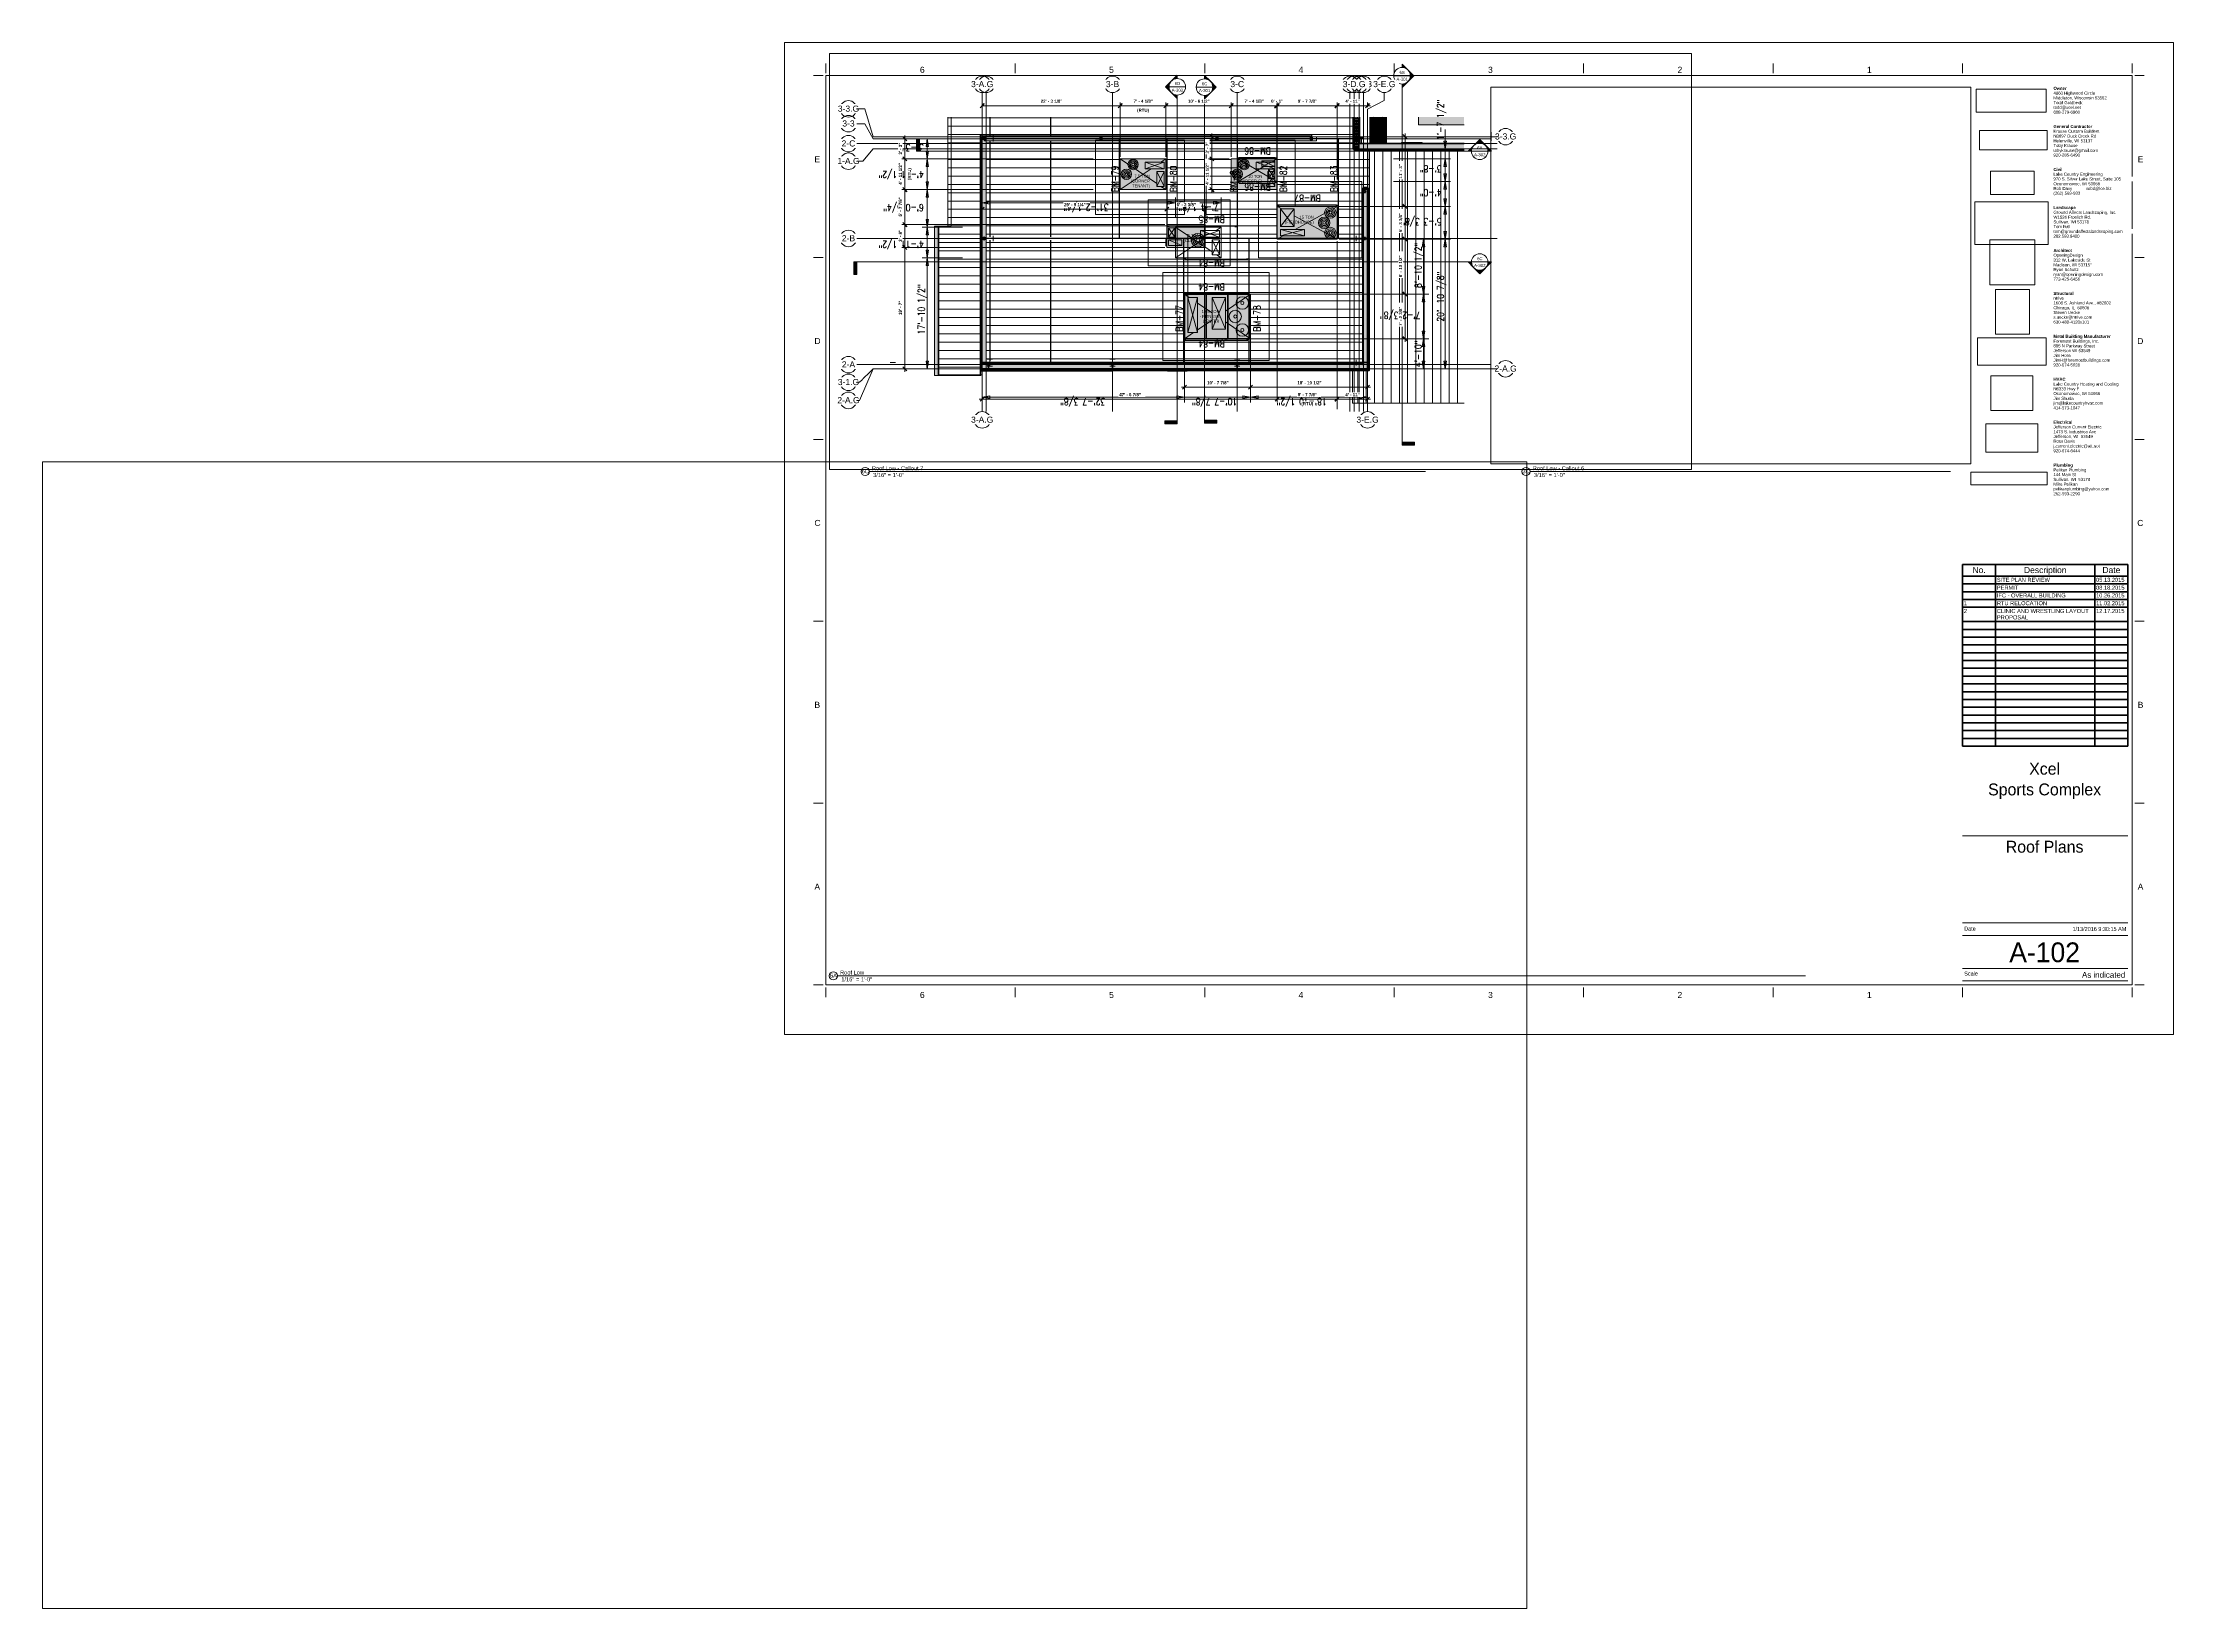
# Paper-space layout 'Layout1' of a CAD drawing. Header units: inches. Extents: x -22.4 to 42, y -17.3 to 30.
# The model-space entities are those that its viewports show. They can reach past a viewport. Long polylines and large blocks are cut down to what shows.
import ezdxf

# ---------------------------------------------------------------- set-up
doc = ezdxf.new("R2010")
doc.units = ezdxf.units.IN
doc.header["$MEASUREMENT"] = 0
for name, pattern in [('Dash', [0.25, 0.125, -0.125]), ('Grid Line 1_2_', [0.875, 0.5, -0.125, 0.125, -0.125]), ('Hidden', [0.28125, 0.1875, -0.09375]), ('IMPORT-DASHED _3_', [0.187, 0.125, -0.062])]:
    doc.linetypes.add(name, pattern=pattern)
for name, color, linetype, lineweight in [('06A -Roof_dwg', 45, 'Continuous', 9), ('1', 210, 'Continuous', 18), ('10', 90, 'Continuous', 9), ('11', 90, 'Continuous', 9), ('12', 90, 'Continuous', 9), ('2', 90, 'Continuous', 9), ('3', 90, 'Continuous', 9), ('4', 250, 'Continuous', 30), ('5', 90, 'IMPORT-DASHED _3_', 9), ('6', 90, 'Continuous', 9), ('A-ANNO-DIMS', 211, 'Continuous', 9), ('A-ANNO-DIMS-64', 211, 'Continuous', 9), ('A-DETL', 90, 'Continuous', 158), ('A-DETL-THIN', 151, 'Continuous', 140), ('A-GLAZ-CWMG', 51, 'Continuous', 13), ('A-ROOF', 132, 'Continuous', 13), ('A-ROOF-OTLN', 132, 'Continuous', 9), ('A-ROOF-PATT', 132, 'Continuous', 13), ('A-WALL', 113, 'Continuous', 13), ('A-WALL-PATT', 111, 'Continuous', 25), ('G-ANNO-SCHD', 231, 'Continuous', 9), ('G-ANNO-SYMB', 111, 'Continuous', 9), ('G-ANNO-TTLB', 6, 'Continuous', 9), ('G-ANNO-TTLB-MEDM', 33, 'Continuous', 20), ('G-ANNO-TTLB-THIN', 151, 'Continuous', 9), ('I-WALL', 2, 'Continuous', 13), ('M-EQPM', 50, 'Continuous', 13), ('M-EQPM-HDLN', 50, 'Dash', 9), ('M-EQPM-IDEN', 50, 'Continuous', 9), ('M-HVAC-DUCT', 70, 'Continuous', 13), ('M-HVAC-DUCT-ANNO', 70, 'Continuous', 9), ('S-BEAM', 12, 'Continuous', 13), ('S-COLS', 52, 'Continuous', 13), ('S-GRID', 1, 'Continuous', 9), ('S-GRID-IDEN', 1, 'Continuous', 9)]:
    doc.layers.add(name, color=color, linetype=linetype, lineweight=lineweight)
doc.layers.add('G-ANNO-NPLT', color=191, linetype='Continuous', plot=False)
doc.styles.add('Arial_2', font='arial.ttf', dxfattribs={"height": 11.802395})
doc.styles.add('Arial_3', font='arial.ttf', dxfattribs={"height": 5.901198})
doc.styles.add('Arial_4', font='arial.ttf', dxfattribs={"height": 0.092206})
doc.styles.add('Arial_5', font='arial.ttf', dxfattribs={"height": 0.184412})
doc.styles.add('Arial_6', font='arial.ttf', dxfattribs={"height": 0.122942})
doc.styles.add('Arial_B', font='arialbd.ttf', dxfattribs={"height": 6.088537})
doc.styles.add('Century Gothic_1', font='GOTHIC.TTF', dxfattribs={"height": 5.748447})
doc.styles.add('Century Gothic_2', font='GOTHIC.TTF', dxfattribs={"height": 0.119759})
doc.styles.add('Century Gothic_3', font='GOTHIC.TTF', dxfattribs={"height": 0.179639})
doc.styles.add('Century Gothic_4', font='GOTHIC.TTF', dxfattribs={"height": 0.598797})
doc.styles.add('Century Gothic_5', font='GOTHIC.TTF', dxfattribs={"height": 0.359278})
doc.styles.add('SIMPLEX', font='simplex_.ttf', dxfattribs={"width": 0.8, "height": 0.0875})
doc.dimstyles.new('OD_Dimension', dxfattribs={"dimscale": 12, "dimtxt": 6, "dimasz": 0.666667, "dimexe": 0.5, "dimexo": 0.333333, "dimgap": 0.333333, "dimtad": 1, "dimdec": 3, "dimrnd": 0.125, "dimzin": 1, "dimdsep": 46, "dimlunit": 4, "dimtxsty": 'Arial_B', "dimblk1": 'OBLIQUE', "dimblk2": 'OBLIQUE', "dimsah": 1, "dimcen": 0.09, "dimdle": 0.5, "dimazin": 0, "dimtfac": 1, "dimtdec": 4, "dimtix": 1, "dimtmove": 0, "dimatfit": 3, "dimfxl": 1, "dimtvp": 1, "dimtfill": 1, "dimfrac": 2, "dimtolj": 1, "dimtzin": 0, "dimlwd": 13, "dimlwe": 13, "dimarcsym": 2})
picture_1 = doc.add_image_def('image1.png', size_in_pixel=(1125, 1483))
picture_2 = doc.add_image_def('image2.jpg', size_in_pixel=(477, 79))
picture_3 = doc.add_image_def('image3.png', size_in_pixel=(259, 141))
picture_4 = doc.add_image_def('image4.jpg', size_in_pixel=(150, 124))
picture_5 = doc.add_image_def('image5.jpg', size_in_pixel=(309, 122))
picture_6 = doc.add_image_def('image6.jpg', size_in_pixel=(95, 51))
picture_7 = doc.add_image_def('image7.png', size_in_pixel=(388, 225))
picture_8 = doc.add_image_def('image8.jpg', size_in_pixel=(232, 76))
picture_9 = doc.add_image_def('image9.jpg', size_in_pixel=(900, 259))
picture_10 = doc.add_image_def('image10.jpg', size_in_pixel=(939, 939))
pattern_1 = [(0, (6332.484, -180.953), (0, 16.082), [])]
pattern_2 = [(45, (6294.811, 0), (-6.3356768, 6.3356768), []), (45, (6294.811, 9.6), (-6.3356768, 6.3356768), [])]
pattern_3 = [(161.57, (6295.131, 0.32), (-2.560496185, -0.000537386), [0, -18.214, 2.022, 0]), (18.43, (6294.491, 0.32), (-2.560496185, 0.000537386), [0, -18.214, 2.022, 0]), (108.43, (6295.131, 0.32), (1.27922091, -6.400876726), [6.07, -14.166]), (71.57, (6294.491, 0.32), (1.27922091, 6.400876726), [6.07, -14.166])]
pattern_4 = [(0, (6294.811, 0), (0, 8), []), (90, (6294.811, 0), (-8, 5e-16), [])]
pattern_5 = [(0, (6294.811, 0), (10.24, 2.56), [0.845, -6.835, 0.845, -6.835, -40.96]), (0, (6294.811, 0), (10.24, 2.56), [-15.36, 0.845, -14.515, 0.845, -6.835, -17.92]), (0, (6294.811, 0), (10.24, 2.56), [-38.4, 0.845, -4.275, 0.845, -11.955]), (120, (6298.651, 1.28), (-7.33702503, 7.58810013), [0.845, -6.835, 0.845, -6.835, -40.96]), (120, (6298.651, 1.28), (-7.33702503, 7.58810013), [-15.36, 0.845, -14.515, 0.845, -6.835, -17.92]), (120, (6298.651, 1.28), (-7.33702503, 7.58810013), [-38.4, 0.845, -4.275, 0.845, -11.955]), (240, (6299.931, 6.4), (-2.90297497, -10.14810013), [0.845, -6.835, 0.845, -6.835, -40.96]), (240, (6299.931, 6.4), (-2.90297497, -10.14810013), [-15.36, 0.845, -14.515, 0.845, -6.835, -17.92]), (240, (6299.931, 6.4), (-2.90297497, -10.14810013), [-38.4, 0.845, -4.275, 0.845, -11.955])]

psp = doc.layouts.get("Layout1")

msp = doc.modelspace()

# ---------------------------------------------------------------- texts
at = {"layer": 'G-ANNO-SYMB', "char_height": 5.9012, "attachment_point": 2, "line_spacing_factor": 0.938532, "style": 'Arial_3'}
for s, insert, width in [('6B', (29169.1711, -22218.7016), 12.024), ('A-301', (29169.1711, -22231.7924), 26.208), ('6D', (28734.1891, -22240.1447), 12.528), ('6C', (28786.8695, -22240.6923), 12.528), ('A-302', (28734.1891, -22253.2355), 26.208), ('A-301', (28786.8695, -22253.7831), 26.208), ('6A', (29319.4372, -22364.9109), 12.024), ('A-302', (29319.4372, -22378.0017), 26.208), ('6C', (29319.4372, -22579.1842), 12.528), ('A-302', (29319.4372, -22592.275), 26.208)]:
    msp.add_mtext(s, dxfattribs=dict(at, insert=insert, width=width))
at = {"layer": 'M-EQPM-IDEN', "attachment_point": 3, "line_spacing_factor": 0.984117, "style": 'Century Gothic_1'}
for s, insert, char_height, width in [('10 TON\\P(WRESTLE)', (28898.7778, -22420.0204), 5.74845, 44.424), ('15 TON\\P(FIELDHOUSE)', (28998.1232, -22499.1401), 5.748447, 60.408)]:
    msp.add_mtext(s, dxfattribs=dict(at, insert=insert, char_height=char_height, width=width))

# ---------------------------------------------------------------- blocks, each defined once
blk = doc.blocks.new('XCEL - E1 30 x 42 Horizontal - E1 30x42 Horizontal-11829-Roof Plans')
at = {"layer": 'G-ANNO-TTLB-MEDM'}
for p, q in [((1.159, 29.014), (0.872, 29.014)), ((1.24, 29.094), (1.24, 29.381)), ((1.24, 29.014), (1.24, 1.514)), ((40.74, 29.014), (1.24, 29.014)), ((6.969, 29.094), (6.969, 29.381)), ((12.698, 29.094), (12.698, 29.381)), ((18.427, 29.094), (18.427, 29.381)), ((24.156, 29.094), (24.156, 29.381)), ((29.885, 29.094), (29.885, 29.381)), ((35.615, 29.094), (35.615, 29.381)), ((40.74, 29.094), (40.74, 29.381)), ((40.74, 29.014), (40.74, 1.514)), ((40.82, 29.014), (41.108, 29.014)), ((1.159, 23.514), (0.872, 23.514)), ((40.82, 23.514), (41.108, 23.514)), ((1.159, 18.014), (0.872, 18.014)), ((40.82, 18.014), (41.108, 18.014)), ((40.615, 14.233), (35.615, 14.233)), ((1.159, 12.514), (0.872, 12.514)), ((40.82, 12.514), (41.108, 12.514)), ((1.159, 7.014), (0.872, 7.014)), ((40.82, 7.014), (41.108, 7.014)), ((35.615, 6.02), (40.615, 6.02)), ((1.159, 1.514), (0.872, 1.514)), ((1.24, 1.514), (40.74, 1.514)), ((1.24, 1.433), (1.24, 1.146)), ((6.969, 1.433), (6.969, 1.146)), ((12.698, 1.433), (12.698, 1.146)), ((18.427, 1.433), (18.427, 1.146)), ((24.156, 1.433), (24.156, 1.146)), ((29.885, 1.433), (29.885, 1.146)), ((40.615, 1.639), (35.615, 1.639)), ((35.615, 1.433), (35.615, 1.146)), ((40.74, 1.433), (40.74, 1.146)), ((40.82, 1.514), (41.108, 1.514))]:
    blk.add_line(p, q, dxfattribs=at)
at = {"layer": 'G-ANNO-TTLB-THIN'}
for p, q in [((-0.01, 30.014), (41.99, 30.014)), ((-0.01, 0.014), (-0.01, 30.014)), ((41.99, 0.014), (41.99, 30.014)), ((35.615, 3.389), (40.615, 3.389)), ((35.615, 3.014), (40.615, 3.014)), ((35.615, 2.014), (40.615, 2.014)), ((-0.01, 0.014), (41.99, 0.014))]:
    blk.add_line(p, q, dxfattribs=at)
at = {"layer": 'G-ANNO-TTLB'}
image = blk.add_image(picture_8, insert=(36.024, 27.911), size_in_units=(2.118, 0.694), dxfattribs=at)
image.dxf.flags = 7
image = blk.add_image(picture_9, insert=(36.126, 26.77), size_in_units=(2.048, 0.589), dxfattribs=at)
image.dxf.flags = 7
image = blk.add_image(picture_6, insert=(36.46, 25.417), size_in_units=(1.319, 0.708), dxfattribs=at)
image.dxf.flags = 7
image = blk.add_image(picture_7, insert=(35.988, 23.91), size_in_units=(2.218, 1.286), dxfattribs=at)
image.dxf.flags = 7
image = blk.add_image(picture_10, insert=(36.444, 22.689), size_in_units=(1.358, 1.358), dxfattribs=at)
image.dxf.flags = 7
image = blk.add_image(picture_1, insert=(36.612, 21.192), size_in_units=(1.03, 1.357), dxfattribs=at)
image.dxf.flags = 7
image = blk.add_image(picture_5, insert=(36.062, 20.262), size_in_units=(2.078, 0.821), dxfattribs=at)
image.dxf.flags = 7
image = blk.add_image(picture_4, insert=(36.474, 18.891), size_in_units=(1.268, 1.049), dxfattribs=at)
image.dxf.flags = 7
image = blk.add_image(picture_3, insert=(36.315, 17.631), size_in_units=(1.574, 0.857), dxfattribs=at)
image.dxf.flags = 7
image = blk.add_image(picture_2, insert=(35.866, 16.643), size_in_units=(2.303, 0.381), dxfattribs=at)
image.dxf.flags = 7
at = {"layer": 'G-ANNO-TTLB', "bg_fill": 3, "box_fill_scale": 1.25, "bg_fill_color": 0, "bg_fill_transparency": 0}
for s, insert, char_height, width, attachment_point, line_spacing_factor, style in [('6', (4.088, 29.283), 0.184, 0.171, 1, 0.938532, 'Arial_5'), ('5', (9.809, 29.283), 0.184, 0.171, 1, 0.938532, 'Arial_5'), ('4', (15.538, 29.283), 0.184, 0.171, 1, 0.938532, 'Arial_5'), ('3', (21.267, 29.283), 0.184, 0.171, 1, 0.938532, 'Arial_5'), ('2', (26.996, 29.283), 0.184, 0.171, 1, 0.938532, 'Arial_5'), ('1', (32.725, 29.283), 0.184, 0.171, 1, 0.938532, 'Arial_5'), ('\\fArial|b1|i0|c0|p34|;Owner', (38.363, 28.677), 0.09221, 0.44259, 1, 0.938532, 'Arial_4'), ('E', (0.898, 26.579), 0.184, 0.20475, 1, 0.938532, 'Arial_5'), ('E', (41.082, 26.579), 0.184, 0.20475, 3, 0.938532, 'Arial_5'), ('D', (0.898, 21.079), 0.184, 0.2205, 1, 0.938532, 'Arial_5'), ('D', (41.082, 21.079), 0.184, 0.2205, 3, 0.938532, 'Arial_5'), ('C', (0.898, 15.579), 0.184, 0.2205, 1, 0.938532, 'Arial_5'), ('C', (41.082, 15.579), 0.184, 0.2205, 3, 0.938532, 'Arial_5'), ('B', (0.898, 10.079), 0.184, 0.20475, 1, 0.938532, 'Arial_5'), ('B', (41.082, 10.079), 0.184, 0.20475, 3, 0.938532, 'Arial_5'), ('A', (0.898, 4.579), 0.184, 0.20475, 1, 0.938532, 'Arial_5'), ('A', (41.082, 4.579), 0.184, 0.20475, 3, 0.938532, 'Arial_5'), ('Date', (35.665, 3.278), 0.1198, 0.4725, 1, 0.984117, 'Century Gothic_2'), ('Scale', (35.665, 1.919), 0.1198, 0.5265, 1, 0.984117, 'Century Gothic_2'), ('6', (4.088, 1.304), 0.184, 0.171, 1, 0.938532, 'Arial_5'), ('5', (9.809, 1.304), 0.184, 0.171, 1, 0.938532, 'Arial_5'), ('4', (15.538, 1.304), 0.184, 0.171, 1, 0.938532, 'Arial_5'), ('3', (21.267, 1.304), 0.184, 0.171, 1, 0.938532, 'Arial_5'), ('2', (26.996, 1.304), 0.184, 0.171, 1, 0.938532, 'Arial_5'), ('1', (32.725, 1.304), 0.184, 0.171, 1, 0.938532, 'Arial_5')]:
    blk.add_mtext(s, dxfattribs=dict(at, insert=insert, char_height=char_height, width=width, attachment_point=attachment_point, line_spacing_factor=line_spacing_factor, style=style))
at = {"layer": 'G-ANNO-TTLB', "insert": (38.363, 28.533), "char_height": 0.09221, "width": 1.47416, "attachment_point": 1, "line_spacing_factor": 0.938532, "style": 'Arial_4', "bg_fill": 3, "box_fill_scale": 1.25, "bg_fill_color": 0, "bg_fill_transparency": 0}
blk.add_mtext('4860 Highwood Circle', dxfattribs=at)
at = {"layer": 'G-ANNO-TTLB', "insert": (38.363, 28.388), "char_height": 0.09221, "width": 1.89633, "attachment_point": 1, "line_spacing_factor": 0.938532, "style": 'Arial_4', "bg_fill": 3, "box_fill_scale": 1.25, "bg_fill_color": 0, "bg_fill_transparency": 0}
blk.add_mtext('Middleton, Wisconsin 53562', dxfattribs=at)
at = {"layer": 'G-ANNO-TTLB', "insert": (38.363, 28.244), "char_height": 0.09221, "width": 1.02306, "attachment_point": 1, "line_spacing_factor": 0.938532, "style": 'Arial_4', "bg_fill": 3, "box_fill_scale": 1.25, "bg_fill_color": 0, "bg_fill_transparency": 0}
blk.add_mtext('Todd Goldbeck', dxfattribs=at)
at = {"layer": 'G-ANNO-TTLB', "insert": (38.363, 28.1), "char_height": 0.09221, "width": 0.96859, "attachment_point": 1, "line_spacing_factor": 0.938532, "style": 'Arial_4', "bg_fill": 3, "box_fill_scale": 1.25, "bg_fill_color": 0, "bg_fill_transparency": 0}
blk.add_mtext('todd@xcel.net', dxfattribs=at)
at = {"layer": 'G-ANNO-TTLB', "insert": (38.363, 27.956), "char_height": 0.09221, "width": 0.93625, "attachment_point": 1, "line_spacing_factor": 0.938532, "style": 'Arial_4', "bg_fill": 3, "box_fill_scale": 1.25, "bg_fill_color": 0, "bg_fill_transparency": 0}
blk.add_mtext('608-279-6960', dxfattribs=at)
at = {"layer": 'G-ANNO-TTLB', "insert": (38.363, 27.523), "char_height": 0.09221, "width": 1.28521, "attachment_point": 1, "line_spacing_factor": 0.938532, "style": 'Arial_4', "bg_fill": 3, "box_fill_scale": 1.25, "bg_fill_color": 0, "bg_fill_transparency": 0}
blk.add_mtext('\\fArial|b1|i0|c0|p34|;General Contractor', dxfattribs=at)
at = {"layer": 'G-ANNO-TTLB', "insert": (38.363, 27.379), "char_height": 0.09221, "width": 1.63077, "attachment_point": 1, "line_spacing_factor": 0.938532, "style": 'Arial_4', "bg_fill": 3, "box_fill_scale": 1.25, "bg_fill_color": 0, "bg_fill_transparency": 0}
blk.add_mtext('Krause Custom Builders', dxfattribs=at)
at = {"layer": 'G-ANNO-TTLB', "insert": (38.363, 27.234), "char_height": 0.09221, "width": 1.51161, "attachment_point": 1, "line_spacing_factor": 0.938532, "style": 'Arial_4', "bg_fill": 3, "box_fill_scale": 1.25, "bg_fill_color": 0, "bg_fill_transparency": 0}
blk.add_mtext('N3897 Duck Creek Rd', dxfattribs=at)
at = {"layer": 'G-ANNO-TTLB', "insert": (38.363, 27.09), "char_height": 0.09221, "width": 1.39416, "attachment_point": 1, "line_spacing_factor": 0.938532, "style": 'Arial_4', "bg_fill": 3, "box_fill_scale": 1.25, "bg_fill_color": 0, "bg_fill_transparency": 0}
blk.add_mtext('Helenville, WI 53137', dxfattribs=at)
at = {"layer": 'G-ANNO-TTLB', "insert": (38.363, 26.946), "char_height": 0.09221, "width": 0.85284, "attachment_point": 1, "line_spacing_factor": 0.938532, "style": 'Arial_4', "bg_fill": 3, "box_fill_scale": 1.25, "bg_fill_color": 0, "bg_fill_transparency": 0}
blk.add_mtext('Toby Krause', dxfattribs=at)
at = {"layer": 'G-ANNO-TTLB', "insert": (38.363, 26.802), "char_height": 0.09221, "width": 1.57971, "attachment_point": 1, "line_spacing_factor": 0.938532, "style": 'Arial_4', "bg_fill": 3, "box_fill_scale": 1.25, "bg_fill_color": 0, "bg_fill_transparency": 0}
blk.add_mtext('tobykrause@gmail.com', dxfattribs=at)
at = {"layer": 'G-ANNO-TTLB', "insert": (38.363, 26.658), "char_height": 0.09221, "width": 0.93625, "attachment_point": 1, "line_spacing_factor": 0.938532, "style": 'Arial_4', "bg_fill": 3, "box_fill_scale": 1.25, "bg_fill_color": 0, "bg_fill_transparency": 0}
blk.add_mtext('920-285-6490', dxfattribs=at)
at = {"layer": 'G-ANNO-TTLB', "insert": (38.363, 26.225), "char_height": 0.09221, "width": 0.28768, "attachment_point": 1, "line_spacing_factor": 0.938532, "style": 'Arial_4', "bg_fill": 3, "box_fill_scale": 1.25, "bg_fill_color": 0, "bg_fill_transparency": 0}
blk.add_mtext('\\fArial|b1|i0|c0|p34|;Civil', dxfattribs=at)
at = {"layer": 'G-ANNO-TTLB', "insert": (38.363, 26.081), "char_height": 0.09221, "width": 1.74142, "attachment_point": 1, "line_spacing_factor": 0.938532, "style": 'Arial_4', "bg_fill": 3, "box_fill_scale": 1.25, "bg_fill_color": 0, "bg_fill_transparency": 0}
blk.add_mtext('Lake Country Engineering', dxfattribs=at)
at = {"layer": 'G-ANNO-TTLB', "insert": (38.363, 25.936), "char_height": 0.09221, "width": 2.39509, "attachment_point": 1, "line_spacing_factor": 0.938532, "style": 'Arial_4', "bg_fill": 3, "box_fill_scale": 1.25, "bg_fill_color": 0, "bg_fill_transparency": 0}
blk.add_mtext('970 S. Silver Lake Street, Suite 105', dxfattribs=at)
at = {"layer": 'G-ANNO-TTLB', "insert": (38.363, 25.792), "char_height": 0.09221, "width": 1.65971, "attachment_point": 1, "line_spacing_factor": 0.938532, "style": 'Arial_4', "bg_fill": 3, "box_fill_scale": 1.25, "bg_fill_color": 0, "bg_fill_transparency": 0}
blk.add_mtext('Oconomowoc, WI 53066', dxfattribs=at)
at = {"layer": 'G-ANNO-TTLB', "insert": (38.363, 25.648), "char_height": 0.0922, "width": 0.66048, "attachment_point": 1, "line_spacing_factor": 0.938532, "style": 'Arial_4', "bg_fill": 3, "box_fill_scale": 1.25, "bg_fill_color": 0, "bg_fill_transparency": 0}
blk.add_mtext('Rob Davy', dxfattribs=at)
at = {"layer": 'G-ANNO-TTLB', "insert": (39.363, 25.648), "char_height": 0.09221, "width": 0.88178, "attachment_point": 1, "line_spacing_factor": 0.938532, "style": 'Arial_4', "bg_fill": 3, "box_fill_scale": 1.25, "bg_fill_color": 0, "bg_fill_transparency": 0}
blk.add_mtext('robd@lce.biz', dxfattribs=at)
at = {"layer": 'G-ANNO-TTLB', "insert": (38.363, 25.504), "char_height": 0.09221, "width": 0.94646, "attachment_point": 1, "line_spacing_factor": 0.938532, "style": 'Arial_4', "bg_fill": 3, "box_fill_scale": 1.25, "bg_fill_color": 0, "bg_fill_transparency": 0}
blk.add_mtext('(262) 569-933', dxfattribs=at)
at = {"layer": 'G-ANNO-TTLB', "insert": (38.363, 25.071), "char_height": 0.09221, "width": 0.73708, "attachment_point": 1, "line_spacing_factor": 0.938532, "style": 'Arial_4', "bg_fill": 3, "box_fill_scale": 1.25, "bg_fill_color": 0, "bg_fill_transparency": 0}
blk.add_mtext('\\fArial|b1|i0|c0|p34|;Landscape', dxfattribs=at)
at = {"layer": 'G-ANNO-TTLB', "insert": (38.363, 24.927), "char_height": 0.09221, "width": 2.24019, "attachment_point": 1, "line_spacing_factor": 0.938532, "style": 'Arial_4', "bg_fill": 3, "box_fill_scale": 1.25, "bg_fill_color": 0, "bg_fill_transparency": 0}
blk.add_mtext('Ground Affects Landscaping, Inc.', dxfattribs=at)
at = {"layer": 'G-ANNO-TTLB', "insert": (38.363, 24.783), "char_height": 0.09221, "width": 1.34309, "attachment_point": 1, "line_spacing_factor": 0.938532, "style": 'Arial_4', "bg_fill": 3, "box_fill_scale": 1.25, "bg_fill_color": 0, "bg_fill_transparency": 0}
blk.add_mtext('W1526 Froelich Rd.', dxfattribs=at)
at = {"layer": 'G-ANNO-TTLB', "insert": (38.363, 24.638), "char_height": 0.09221, "width": 1.26819, "attachment_point": 1, "line_spacing_factor": 0.938532, "style": 'Arial_4', "bg_fill": 3, "box_fill_scale": 1.25, "bg_fill_color": 0, "bg_fill_transparency": 0}
blk.add_mtext('Sullivan, WI 53178', dxfattribs=at)
at = {"layer": 'G-ANNO-TTLB', "insert": (38.363, 24.494), "char_height": 0.0922, "width": 0.59579, "attachment_point": 1, "line_spacing_factor": 0.938532, "style": 'Arial_4', "bg_fill": 3, "box_fill_scale": 1.25, "bg_fill_color": 0, "bg_fill_transparency": 0}
blk.add_mtext('Tom Ball', dxfattribs=at)
at = {"layer": 'G-ANNO-TTLB', "insert": (38.363, 24.35), "char_height": 0.09221, "width": 2.45808, "attachment_point": 1, "line_spacing_factor": 0.938532, "style": 'Arial_4', "bg_fill": 3, "box_fill_scale": 1.25, "bg_fill_color": 0, "bg_fill_transparency": 0}
blk.add_mtext('tom@groundaffectslandscaping.com', dxfattribs=at)
at = {"layer": 'G-ANNO-TTLB', "insert": (38.363, 24.206), "char_height": 0.09221, "width": 0.91923, "attachment_point": 1, "line_spacing_factor": 0.938532, "style": 'Arial_4', "bg_fill": 3, "box_fill_scale": 1.25, "bg_fill_color": 0, "bg_fill_transparency": 0}
blk.add_mtext('262.593.8400', dxfattribs=at)
at = {"layer": 'G-ANNO-TTLB', "insert": (38.363, 23.773), "char_height": 0.09221, "width": 0.59069, "attachment_point": 1, "line_spacing_factor": 0.938532, "style": 'Arial_4', "bg_fill": 3, "box_fill_scale": 1.25, "bg_fill_color": 0, "bg_fill_transparency": 0}
blk.add_mtext('\\fArial|b1|i0|c0|p34|;Architect', dxfattribs=at)
at = {"layer": 'G-ANNO-TTLB', "insert": (38.363, 23.629), "char_height": 0.09221, "width": 1.03838, "attachment_point": 1, "line_spacing_factor": 0.938532, "style": 'Arial_4', "bg_fill": 3, "box_fill_scale": 1.25, "bg_fill_color": 0, "bg_fill_transparency": 0}
blk.add_mtext('OpeningDesign', dxfattribs=at)
at = {"layer": 'G-ANNO-TTLB', "insert": (38.363, 23.484), "char_height": 0.09221, "width": 1.31926, "attachment_point": 1, "line_spacing_factor": 0.938532, "style": 'Arial_4', "bg_fill": 3, "box_fill_scale": 1.25, "bg_fill_color": 0, "bg_fill_transparency": 0}
blk.add_mtext('312 W. Lakeside St', dxfattribs=at)
at = {"layer": 'G-ANNO-TTLB', "insert": (38.363, 23.34), "char_height": 0.09221, "width": 1.36181, "attachment_point": 1, "line_spacing_factor": 0.938532, "style": 'Arial_4', "bg_fill": 3, "box_fill_scale": 1.25, "bg_fill_color": 0, "bg_fill_transparency": 0}
blk.add_mtext('Madison, WI 53715"', dxfattribs=at)
at = {"layer": 'G-ANNO-TTLB', "insert": (38.363, 23.196), "char_height": 0.09221, "width": 0.88518, "attachment_point": 1, "line_spacing_factor": 0.938532, "style": 'Arial_4', "bg_fill": 3, "box_fill_scale": 1.25, "bg_fill_color": 0, "bg_fill_transparency": 0}
blk.add_mtext('Ryan Schultz', dxfattribs=at)
at = {"layer": 'G-ANNO-TTLB', "insert": (38.363, 23.052), "char_height": 0.09221, "width": 1.75163, "attachment_point": 1, "line_spacing_factor": 0.938532, "style": 'Arial_4', "bg_fill": 3, "box_fill_scale": 1.25, "bg_fill_color": 0, "bg_fill_transparency": 0}
blk.add_mtext('ryan@openingdesign.com', dxfattribs=at)
at = {"layer": 'G-ANNO-TTLB', "insert": (38.363, 22.908), "char_height": 0.09221, "width": 0.93625, "attachment_point": 1, "line_spacing_factor": 0.938532, "style": 'Arial_4', "bg_fill": 3, "box_fill_scale": 1.25, "bg_fill_color": 0, "bg_fill_transparency": 0}
blk.add_mtext('773-425-6456', dxfattribs=at)
at = {"layer": 'G-ANNO-TTLB', "insert": (38.363, 22.475), "char_height": 0.09221, "width": 0.64856, "attachment_point": 1, "line_spacing_factor": 0.938532, "style": 'Arial_4', "bg_fill": 3, "box_fill_scale": 1.25, "bg_fill_color": 0, "bg_fill_transparency": 0}
blk.add_mtext('\\fArial|b1|i0|c0|p34|;Structural', dxfattribs=at)
at = {"layer": 'G-ANNO-TTLB', "insert": (38.363, 22.331), "char_height": 0.0922, "width": 0.37109, "attachment_point": 1, "line_spacing_factor": 0.938532, "style": 'Arial_4', "bg_fill": 3, "box_fill_scale": 1.25, "bg_fill_color": 0, "bg_fill_transparency": 0}
blk.add_mtext('ntrive', dxfattribs=at)
at = {"layer": 'G-ANNO-TTLB', "insert": (38.363, 22.186), "char_height": 0.09221, "width": 2.03762, "attachment_point": 1, "line_spacing_factor": 0.938532, "style": 'Arial_4', "bg_fill": 3, "box_fill_scale": 1.25, "bg_fill_color": 0, "bg_fill_transparency": 0}
blk.add_mtext('1608 S. Ashland Ave., #82002', dxfattribs=at)
at = {"layer": 'G-ANNO-TTLB', "insert": (38.363, 22.042), "char_height": 0.09221, "width": 1.26649, "attachment_point": 1, "line_spacing_factor": 0.938532, "style": 'Arial_4', "bg_fill": 3, "box_fill_scale": 1.25, "bg_fill_color": 0, "bg_fill_transparency": 0}
blk.add_mtext('Chicago, IL  60608', dxfattribs=at)
at = {"layer": 'G-ANNO-TTLB', "insert": (38.363, 21.898), "char_height": 0.09221, "width": 0.94135, "attachment_point": 1, "line_spacing_factor": 0.938532, "style": 'Arial_4', "bg_fill": 3, "box_fill_scale": 1.25, "bg_fill_color": 0, "bg_fill_transparency": 0}
blk.add_mtext('Steven Uecke', dxfattribs=at)
at = {"layer": 'G-ANNO-TTLB', "insert": (38.363, 21.754), "char_height": 0.09221, "width": 1.37543, "attachment_point": 1, "line_spacing_factor": 0.938532, "style": 'Arial_4', "bg_fill": 3, "box_fill_scale": 1.25, "bg_fill_color": 0, "bg_fill_transparency": 0}
blk.add_mtext('s.uecke@ntrive.com', dxfattribs=at)
at = {"layer": 'G-ANNO-TTLB', "insert": (38.363, 21.609), "char_height": 0.09221, "width": 1.26308, "attachment_point": 1, "line_spacing_factor": 0.938532, "style": 'Arial_4', "bg_fill": 3, "box_fill_scale": 1.25, "bg_fill_color": 0, "bg_fill_transparency": 0}
blk.add_mtext('630-480-4120x101', dxfattribs=at)
at = {"layer": 'G-ANNO-TTLB', "insert": (38.363, 21.177), "char_height": 0.09221, "width": 1.8793, "attachment_point": 1, "line_spacing_factor": 0.938532, "style": 'Arial_4', "bg_fill": 3, "box_fill_scale": 1.25, "bg_fill_color": 0, "bg_fill_transparency": 0}
blk.add_mtext('\\fArial|b1|i0|c0|p34|;Metal Building Manufacturer', dxfattribs=at)
at = {"layer": 'G-ANNO-TTLB', "insert": (38.363, 21.033), "char_height": 0.09221, "width": 1.62396, "attachment_point": 1, "line_spacing_factor": 0.938532, "style": 'Arial_4', "bg_fill": 3, "box_fill_scale": 1.25, "bg_fill_color": 0, "bg_fill_transparency": 0}
blk.add_mtext('Foremost Buildings, Inc.', dxfattribs=at)
at = {"layer": 'G-ANNO-TTLB', "insert": (38.363, 20.888), "char_height": 0.09221, "width": 1.46565, "attachment_point": 1, "line_spacing_factor": 0.938532, "style": 'Arial_4', "bg_fill": 3, "box_fill_scale": 1.25, "bg_fill_color": 0, "bg_fill_transparency": 0}
blk.add_mtext('895 N Parkway Street', dxfattribs=at)
at = {"layer": 'G-ANNO-TTLB', "insert": (38.363, 20.744), "char_height": 0.09221, "width": 1.32266, "attachment_point": 1, "line_spacing_factor": 0.938532, "style": 'Arial_4', "bg_fill": 3, "box_fill_scale": 1.25, "bg_fill_color": 0, "bg_fill_transparency": 0}
blk.add_mtext('Jefferson WI 53549', dxfattribs=at)
at = {"layer": 'G-ANNO-TTLB', "insert": (38.363, 20.6), "char_height": 0.0922, "width": 0.60601, "attachment_point": 1, "line_spacing_factor": 0.938532, "style": 'Arial_4', "bg_fill": 3, "box_fill_scale": 1.25, "bg_fill_color": 0, "bg_fill_transparency": 0}
blk.add_mtext('Jim Horn', dxfattribs=at)
at = {"layer": 'G-ANNO-TTLB', "insert": (38.363, 20.456), "char_height": 0.09221, "width": 2.01378, "attachment_point": 1, "line_spacing_factor": 0.938532, "style": 'Arial_4', "bg_fill": 3, "box_fill_scale": 1.25, "bg_fill_color": 0, "bg_fill_transparency": 0}
blk.add_mtext('JimH@foremostbuildings.com', dxfattribs=at)
at = {"layer": 'G-ANNO-TTLB', "insert": (38.363, 20.311), "char_height": 0.09221, "width": 0.93625, "attachment_point": 1, "line_spacing_factor": 0.938532, "style": 'Arial_4', "bg_fill": 3, "box_fill_scale": 1.25, "bg_fill_color": 0, "bg_fill_transparency": 0}
blk.add_mtext('920-674-5028', dxfattribs=at)
at = {"layer": 'G-ANNO-TTLB', "insert": (38.363, 19.879), "char_height": 0.09221, "width": 0.41876, "attachment_point": 1, "line_spacing_factor": 0.938532, "style": 'Arial_4', "bg_fill": 3, "box_fill_scale": 1.25, "bg_fill_color": 0, "bg_fill_transparency": 0}
blk.add_mtext('\\fArial|b1|i0|c0|p34|;HVAC', dxfattribs=at)
at = {"layer": 'G-ANNO-TTLB', "insert": (38.363, 19.734), "char_height": 0.09221, "width": 2.30317, "attachment_point": 1, "line_spacing_factor": 0.938532, "style": 'Arial_4', "bg_fill": 3, "box_fill_scale": 1.25, "bg_fill_color": 0, "bg_fill_transparency": 0}
blk.add_mtext('Lake Country Heating and Cooling', dxfattribs=at)
at = {"layer": 'G-ANNO-TTLB', "insert": (38.363, 19.59), "char_height": 0.09221, "width": 0.90901, "attachment_point": 1, "line_spacing_factor": 0.938532, "style": 'Arial_4', "bg_fill": 3, "box_fill_scale": 1.25, "bg_fill_color": 0, "bg_fill_transparency": 0}
blk.add_mtext('N6333 Hwy F', dxfattribs=at)
at = {"layer": 'G-ANNO-TTLB', "insert": (38.363, 19.446), "char_height": 0.09221, "width": 1.65971, "attachment_point": 1, "line_spacing_factor": 0.938532, "style": 'Arial_4', "bg_fill": 3, "box_fill_scale": 1.25, "bg_fill_color": 0, "bg_fill_transparency": 0}
blk.add_mtext('Oconomowoc, WI 53066', dxfattribs=at)
at = {"layer": 'G-ANNO-TTLB', "insert": (38.363, 19.302), "char_height": 0.0922, "width": 0.71325, "attachment_point": 1, "line_spacing_factor": 0.938532, "style": 'Arial_4', "bg_fill": 3, "box_fill_scale": 1.25, "bg_fill_color": 0, "bg_fill_transparency": 0}
blk.add_mtext('Jim Shuda', dxfattribs=at)
at = {"layer": 'G-ANNO-TTLB', "insert": (38.363, 19.158), "char_height": 0.09221, "width": 1.76695, "attachment_point": 1, "line_spacing_factor": 0.938532, "style": 'Arial_4', "bg_fill": 3, "box_fill_scale": 1.25, "bg_fill_color": 0, "bg_fill_transparency": 0}
blk.add_mtext('jim@lakecountryhvac.com', dxfattribs=at)
at = {"layer": 'G-ANNO-TTLB', "insert": (38.363, 19.013), "char_height": 0.09221, "width": 0.93625, "attachment_point": 1, "line_spacing_factor": 0.938532, "style": 'Arial_4', "bg_fill": 3, "box_fill_scale": 1.25, "bg_fill_color": 0, "bg_fill_transparency": 0}
blk.add_mtext('414-573-1047', dxfattribs=at)
at = {"layer": 'G-ANNO-TTLB', "insert": (38.363, 18.581), "char_height": 0.09221, "width": 0.61622, "attachment_point": 1, "line_spacing_factor": 0.938532, "style": 'Arial_4', "bg_fill": 3, "box_fill_scale": 1.25, "bg_fill_color": 0, "bg_fill_transparency": 0}
blk.add_mtext('\\fArial|b1|i0|c0|p34|;Electrical', dxfattribs=at)
at = {"layer": 'G-ANNO-TTLB', "insert": (38.363, 18.436), "char_height": 0.09221, "width": 1.71418, "attachment_point": 1, "line_spacing_factor": 0.938532, "style": 'Arial_4', "bg_fill": 3, "box_fill_scale": 1.25, "bg_fill_color": 0, "bg_fill_transparency": 0}
blk.add_mtext('Jefferson Current Electric', dxfattribs=at)
at = {"layer": 'G-ANNO-TTLB', "insert": (38.363, 18.292), "char_height": 0.09221, "width": 1.52183, "attachment_point": 1, "line_spacing_factor": 0.938532, "style": 'Arial_4', "bg_fill": 3, "box_fill_scale": 1.25, "bg_fill_color": 0, "bg_fill_transparency": 0}
blk.add_mtext('1473 S. Industrica Ave', dxfattribs=at)
at = {"layer": 'G-ANNO-TTLB', "insert": (38.363, 18.148), "char_height": 0.09221, "width": 1.40778, "attachment_point": 1, "line_spacing_factor": 0.938532, "style": 'Arial_4', "bg_fill": 3, "box_fill_scale": 1.25, "bg_fill_color": 0, "bg_fill_transparency": 0}
blk.add_mtext('Jefferson, WI  53549', dxfattribs=at)
at = {"layer": 'G-ANNO-TTLB', "insert": (38.363, 18.004), "char_height": 0.0922, "width": 0.76772, "attachment_point": 1, "line_spacing_factor": 0.938532, "style": 'Arial_4', "bg_fill": 3, "box_fill_scale": 1.25, "bg_fill_color": 0, "bg_fill_transparency": 0}
blk.add_mtext('Ross Davis', dxfattribs=at)
at = {"layer": 'G-ANNO-TTLB', "insert": (38.363, 17.859), "char_height": 0.09221, "width": 1.64609, "attachment_point": 1, "line_spacing_factor": 0.938532, "style": 'Arial_4', "bg_fill": 3, "box_fill_scale": 1.25, "bg_fill_color": 0, "bg_fill_transparency": 0}
blk.add_mtext('j.current.electric@att.net', dxfattribs=at)
at = {"layer": 'G-ANNO-TTLB', "insert": (38.363, 17.715), "char_height": 0.09221, "width": 0.93625, "attachment_point": 1, "line_spacing_factor": 0.938532, "style": 'Arial_4', "bg_fill": 3, "box_fill_scale": 1.25, "bg_fill_color": 0, "bg_fill_transparency": 0}
blk.add_mtext('920-674-6444', dxfattribs=at)
at = {"layer": 'G-ANNO-TTLB', "insert": (38.363, 17.283), "char_height": 0.09221, "width": 0.62814, "attachment_point": 1, "line_spacing_factor": 0.938532, "style": 'Arial_4', "bg_fill": 3, "box_fill_scale": 1.25, "bg_fill_color": 0, "bg_fill_transparency": 0}
blk.add_mtext('\\fArial|b1|i0|c0|p34|;Plumbing', dxfattribs=at)
at = {"layer": 'G-ANNO-TTLB', "insert": (38.363, 17.138), "char_height": 0.09221, "width": 1.16605, "attachment_point": 1, "line_spacing_factor": 0.938532, "style": 'Arial_4', "bg_fill": 3, "box_fill_scale": 1.25, "bg_fill_color": 0, "bg_fill_transparency": 0}
blk.add_mtext('Pelikan Plumbing', dxfattribs=at)
at = {"layer": 'G-ANNO-TTLB', "insert": (38.363, 16.994), "char_height": 0.09221, "width": 0.80347, "attachment_point": 1, "line_spacing_factor": 0.938532, "style": 'Arial_4', "bg_fill": 3, "box_fill_scale": 1.25, "bg_fill_color": 0, "bg_fill_transparency": 0}
blk.add_mtext('144 Main St', dxfattribs=at)
at = {"layer": 'G-ANNO-TTLB', "insert": (38.363, 16.85), "char_height": 0.09221, "width": 1.31075, "attachment_point": 1, "line_spacing_factor": 0.938532, "style": 'Arial_4', "bg_fill": 3, "box_fill_scale": 1.25, "bg_fill_color": 0, "bg_fill_transparency": 0}
blk.add_mtext('Sullivan, WI  53178', dxfattribs=at)
at = {"layer": 'G-ANNO-TTLB', "insert": (38.363, 16.706), "char_height": 0.09221, "width": 0.85624, "attachment_point": 1, "line_spacing_factor": 0.938532, "style": 'Arial_4', "bg_fill": 3, "box_fill_scale": 1.25, "bg_fill_color": 0, "bg_fill_transparency": 0}
blk.add_mtext('Mike Pelikan', dxfattribs=at)
at = {"layer": 'G-ANNO-TTLB', "insert": (38.363, 16.561), "char_height": 0.09221, "width": 1.97804, "attachment_point": 1, "line_spacing_factor": 0.938532, "style": 'Arial_4', "bg_fill": 3, "box_fill_scale": 1.25, "bg_fill_color": 0, "bg_fill_transparency": 0}
blk.add_mtext('pelikanplumbing@yahoo.com', dxfattribs=at)
at = {"layer": 'G-ANNO-TTLB', "insert": (38.363, 16.417), "char_height": 0.09221, "width": 0.93625, "attachment_point": 1, "line_spacing_factor": 0.938532, "style": 'Arial_4', "bg_fill": 3, "box_fill_scale": 1.25, "bg_fill_color": 0, "bg_fill_transparency": 0}
blk.add_mtext('262-593-2290', dxfattribs=at)
blk = doc.blocks.new('Viewport - View Title-1830-Roof Plans')
at = {"layer": 'G-ANNO-TTLB'}
for start, end in [(0, 180), (180, 360)]:
    blk.add_arc((-0.125, 0), 0.125, start, end, dxfattribs=at)
blk = doc.blocks.new('Rectangular Mullion - Profile_Polycarbonate_Lower-1767983-Roof Low - Callout 7')
at = {"layer": 'A-GLAZ-CWMG', "lineweight": 18}
for points in [[(22784.14, -22370.303), (22786.389, -22370.303), (22786.389, -22369.803), (22784.14, -22369.803), (22784.14, -22370.24)], [(22786.389, -22371.878), (22786.389, -22370.303), (22784.14, -22370.303), (22784.14, -22371.878), (22785.791, -22371.878)], [(22785.791, -22372.303), (22786.389, -22372.303), (22786.389, -22371.878), (22784.14, -22371.878), (22784.14, -22372.303)]]:
    blk.add_hatch(color=215, dxfattribs=at).paths.add_polyline_path(points, flags=0)
at = {"layer": 'A-GLAZ-CWMG', "color": 63, "lineweight": 18}
for p, q in [((22784.14, -22369.803), (22786.389, -22369.803)), ((22784.14, -22372.303), (22786.389, -22372.303))]:
    blk.add_line(p, q, dxfattribs=at)
at = {"layer": 'A-GLAZ-CWMG', "color": 133, "lineweight": 18}
for p, q in [((22784.14, -22371.878), (22784.14, -22370.303)), ((22784.14, -22370.303), (22786.389, -22370.303)), ((22784.14, -22371.878), (22786.389, -22371.878))]:
    blk.add_line(p, q, dxfattribs=at)
blk = doc.blocks.new('Rectangular Mullion - Profile_Polycarbonate_Upper and left-1189832-Roof Low - Callout 7')
at = {"layer": 'A-GLAZ-CWMG', "lineweight": 18}
blk.add_hatch(color=215, dxfattribs=at).paths.add_polyline_path([(0, -1.213), (-2.75, -1.213), (-2.75, -0.787), (-2.5, -0.787), (-2.5, -0.85), (-2.688, -0.85), (-2.688, -1.15), (-0.063, -1.15), (-0.063, 1.225), (-2.688, 1.225), (-2.688, 0.85), (-2.5, 0.85), (-2.5, 0.787), (-2.75, 0.787), (-2.75, 1.287), (0, 1.287)], flags=0)
at = {"layer": 'A-GLAZ-CWMG', "color": 250, "lineweight": 30}
for p, q in [((-2.75, 1.287), (0, 1.287)), ((-2.75, 0.787), (-2.75, 1.287)), ((-2.5, 0.787), (-2.75, 0.787)), ((-0.063, 1.225), (-2.688, 1.225)), ((-2.688, 1.225), (-2.688, 0.85)), ((-2.688, 0.85), (-2.5, 0.85)), ((-2.5, 0.85), (-2.5, 0.787)), ((-0.063, -1.15), (-0.063, 1.225)), ((0, 1.287), (0, -1.213)), ((-2.75, -1.213), (-2.75, -0.787)), ((-2.75, -0.787), (-2.5, -0.787)), ((0, -1.213), (-2.75, -1.213)), ((-2.5, -0.85), (-2.688, -0.85)), ((-2.688, -0.85), (-2.688, -1.15)), ((-2.688, -1.15), (-0.063, -1.15)), ((-2.5, -0.787), (-2.5, -0.85))]:
    blk.add_line(p, q, dxfattribs=at)
blk = doc.blocks.new('Girt_C - 8_D-1779451-Roof Low - Callout 7')
at = {"layer": 'S-BEAM', "lineweight": 18}
for points in [[(22696.763, -22346.24), (22696.771, -22346.053), (22518.195, -22346.068), (22518.195, -22346.24), (22646.942, -22346.24)], [(22696.763, -22353.865), (22696.763, -22346.24), (22518.195, -22346.24), (22518.195, -22353.865), (22646.942, -22353.865)], [(22696.925, -22346.699), (22696.907, -22346.162), (22696.764, -22346.162), (22696.767, -22346.699)], [(22696.771, -22353.943), (22696.907, -22353.943), (22696.925, -22353.408), (22696.767, -22353.408), (22696.767, -22353.943)], [(22696.771, -22354.053), (22696.763, -22353.865), (22518.195, -22353.865), (22518.195, -22354.053), (22646.942, -22354.053)]]:
    blk.add_hatch(color=123, dxfattribs=at).paths.add_polyline_path(points, flags=0)
h = blk.add_hatch(color=123, dxfattribs=at)
h.paths.add_polyline_path([(22696.771, -22354.053), (22696.909, -22354.053), (22696.907, -22353.943), (22696.771, -22353.943)], flags=0)
h.paths.add_polyline_path([(22696.771, -22346.162), (22696.907, -22346.162), (22696.909, -22346.053), (22696.771, -22346.053)], flags=0)
at = {"layer": 'S-BEAM', "color": 63, "lineweight": 18}
for p, q in [((22696.771, -22346.053), (22518.195, -22346.053)), ((22696.909, -22346.053), (22696.771, -22346.053)), ((22696.929, -22346.628), (22696.909, -22346.053)), ((22696.763, -22346.24), (22696.763, -22353.865)), ((22696.925, -22346.699), (22696.763, -22346.699)), ((22696.767, -22350.043), (22696.767, -22346.24)), ((22696.771, -22346.162), (22696.907, -22346.162)), ((22696.907, -22346.162), (22696.925, -22346.699)), ((22696.925, -22346.699), (22696.929, -22346.628)), ((22696.767, -22353.865), (22696.767, -22350.063)), ((22696.925, -22353.408), (22696.763, -22353.408)), ((22696.925, -22353.408), (22696.907, -22353.943)), ((22696.909, -22354.053), (22696.929, -22353.478)), ((22696.929, -22353.478), (22696.925, -22353.408)), ((22518.195, -22354.053), (22696.771, -22354.053)), ((22696.907, -22353.943), (22696.771, -22353.943)), ((22696.771, -22354.053), (22696.909, -22354.053))]:
    blk.add_line(p, q, dxfattribs=at)
for centre, major_axis, start_param, end_param in [((22696.771, -22346.24), (0, 0.188), 0, 1.570796), ((22696.771, -22346.24), (0, 0.0782), 0.053099, 1.570796), ((22696.771, -22353.865), (0, 0.188), 1.570796, 3.141593), ((22696.771, -22353.865), (0, 0.0782), 1.570796, 3.104544)]:
    blk.add_ellipse(centre, major_axis=major_axis, ratio=0.041629, start_param=start_param, end_param=end_param, dxfattribs=at)
blk = doc.blocks.new('Carrier_48TC_Standard_Efficiency_Gas_Heat_Electric_Cooling_Packaged_Rooftop_Unit_3_to_15_nominal_tons - 15 ton 48TC__16-873539-Roof Low - Callout 7')
at = {"layer": 'M-EQPM', "lineweight": 18}
for color, points in [(125, [(-57.938, 31.687), (-57.938, -31.688), (57.937, -31.688), (57.937, 31.687), (-25.914, 31.687)]), (125, [(57.937, 27.312), (57.937, 15.437), (58.062, 15.437), (58.062, 27.312)]), (210, [(58.062, 10.318), (57.937, 10.318), (57.937, 9.307), (58.062, 9.307), (58.062, 10.266)]), (125, [(57.937, 6.687), (57.937, -25.063), (58.062, -25.063), (58.062, 6.687)])]:
    blk.add_hatch(color=color, dxfattribs=at).paths.add_polyline_path(points, flags=0)
at = {"layer": 'M-EQPM', "color": 63, "linetype": 'Hidden', "lineweight": 18}
for p, q in [((-105.937, -79.688), (-105.937, 67.687)), ((-105.937, 67.687), (93.938, 67.687)), ((93.938, 67.687), (93.938, -79.688)), ((93.938, -79.688), (-105.937, -79.688))]:
    blk.add_line(p, q, dxfattribs=at)
at = {"layer": 'M-EQPM', "color": 63, "lineweight": 18}
for p, q in [((57.937, 31.687), (-57.938, 31.687)), ((-57.938, 31.687), (-57.938, -31.688)), ((57.937, -31.688), (57.937, 31.687)), ((58.062, 27.312), (57.937, 27.312)), ((58.062, 27.312), (58.062, 15.437)), ((57.937, 15.437), (58.062, 15.437)), ((58.062, 10.336), (57.937, 10.336)), ((58.062, 10.318), (58.062, 10.336)), ((58.062, 10.336), (58.062, 9.289)), ((57.937, 9.289), (58.062, 9.289)), ((58.062, 9.289), (58.062, 9.307)), ((58.062, 6.687), (57.937, 6.687)), ((58.062, 6.687), (58.062, -25.063)), ((57.937, -25.063), (58.062, -25.063)), ((-57.938, -31.688), (57.937, -31.688))]:
    blk.add_line(p, q, dxfattribs=at)
for centre, radius in [((-44.937, 19.687), 11), ((-44.937, 19.687), 8.25), ((-44.937, 19.687), 5.5), ((-44.937, 19.687), 2.75), ((-32.937, 0), 11), ((-32.937, 0), 8.25), ((-32.937, 0), 5.5), ((-32.937, 0), 2.75), ((-44.937, -19.688), 11), ((-44.937, -19.688), 8.25), ((-44.937, -19.688), 5.5), ((-44.937, -19.688), 2.75)]:
    blk.add_circle(centre, radius, dxfattribs=at)
at = {"layer": 'M-EQPM-HDLN', "color": 63, "lineweight": 18}
for p, q in [((4.813, 25.312), (51.688, 12.687)), ((4.813, 12.687), (4.813, 25.312)), ((4.813, 25.312), (51.688, 25.312)), ((51.688, 25.312), (51.688, 12.687)), ((51.688, 12.687), (4.813, 12.687)), ((24.938, -26.813), (51.688, 7.187)), ((24.938, 7.187), (51.688, -26.813)), ((24.938, -26.813), (24.938, 7.187)), ((24.938, 7.187), (51.688, 7.187)), ((51.688, 7.187), (51.688, -26.813)), ((51.688, -26.813), (24.938, -26.813))]:
    blk.add_line(p, q, dxfattribs=at)
blk = doc.blocks.new('Carrier_48TC_Standard_Efficiency_Gas_Heat_Electric_Cooling_Packaged_Rooftop_Unit_3_to_15_nominal_tons - 7_5 ton 48TC__08-873531-Roof Low - Callout 7')
at = {"layer": 'M-EQPM', "lineweight": 18}
for color, points in [(125, [(44.063, -29.75), (44.063, 29.75), (-44.062, 29.75), (-44.062, -29.75), (31.19, -29.75)]), (125, [(44.188, 12.125), (44.188, 24.75), (44.063, 24.75), (44.063, 12.125)]), (210, [(44.188, 7.119), (44.188, 8.131), (44.063, 8.131), (44.063, 7.119)]), (125, [(44.063, -23.5), (44.188, -23.5), (44.188, 4.875), (44.063, 4.875), (44.063, 4.745)])]:
    blk.add_hatch(color=color, dxfattribs=at).paths.add_polyline_path(points, flags=0)
at = {"layer": 'M-EQPM', "color": 63, "linetype": 'Hidden', "lineweight": 18}
for p, q in [((-92.062, -77.75), (-92.062, 65.75)), ((-92.062, 65.75), (80.063, 65.75)), ((80.063, 65.75), (80.063, -77.75)), ((80.063, -77.75), (-92.062, -77.75))]:
    blk.add_line(p, q, dxfattribs=at)
at = {"layer": 'M-EQPM', "color": 63, "lineweight": 18}
for p, q in [((44.063, 29.75), (-44.062, 29.75)), ((-44.062, 29.75), (-44.062, -29.75)), ((44.063, -29.75), (44.063, 29.75)), ((44.188, 24.75), (44.063, 24.75)), ((44.188, 24.75), (44.188, 12.125)), ((44.063, 12.125), (44.188, 12.125)), ((44.188, 8.148), (44.063, 8.148)), ((44.188, 8.131), (44.188, 8.148)), ((44.188, 8.148), (44.188, 7.102)), ((44.063, 7.102), (44.188, 7.102)), ((44.188, 7.102), (44.188, 7.119)), ((44.188, 4.875), (44.063, 4.875)), ((44.188, 4.875), (44.188, -23.5)), ((44.063, -23.5), (44.188, -23.5)), ((-44.062, -29.75), (44.063, -29.75))]:
    blk.add_line(p, q, dxfattribs=at)
for centre, radius in [((-19.062, 18.75), 10), ((-19.062, 18.75), 7.5), ((-19.062, 18.75), 5), ((-19.062, 18.75), 2.5), ((-32.062, 0), 10), ((-32.062, 0), 7.5), ((-32.062, 0), 5), ((-32.062, 0), 2.5)]:
    blk.add_circle(centre, radius, dxfattribs=at)
at = {"layer": 'M-EQPM-HDLN', "color": 63, "lineweight": 18}
for p, q in [((4.438, 23.25), (40.812, 10.625)), ((4.438, 10.625), (4.438, 23.25)), ((4.438, 23.25), (40.812, 23.25)), ((40.812, 23.25), (40.812, 10.625)), ((40.812, 10.625), (4.438, 10.625)), ((26.812, -23.5), (40.812, 5.25)), ((26.812, 5.25), (40.812, -23.5)), ((26.812, -23.5), (26.812, 5.25)), ((26.812, 5.25), (40.812, 5.25)), ((40.812, 5.25), (40.812, -23.5)), ((40.812, -23.5), (26.812, -23.5))]:
    blk.add_line(p, q, dxfattribs=at)
blk = doc.blocks.new('Carrier_48TC_Standard_Efficiency_Gas_Heat_Electric_Cooling_Packaged_Rooftop_Unit_3_to_15_nominal_tons - 6 ton 48TC__07-1350223-Roof Low - Callout 7')
at = {"layer": 'M-EQPM', "lineweight": 18}
for color, points in [(125, [(-37.188, 22), (-37.188, -22), (37.187, -22), (37.187, 22), (17.352, 22)]), (125, [(37.187, 19.75), (37.187, 9.25), (37.312, 9.25), (37.312, 19.75)]), (210, [(37.187, 5.256), (37.187, 4.244), (37.312, 4.244), (37.312, 5.256)]), (125, [(37.187, 1.375), (37.187, -15.375), (37.312, -15.375), (37.312, 1.375)])]:
    blk.add_hatch(color=color, dxfattribs=at).paths.add_polyline_path(points, flags=0)
at = {"layer": 'M-EQPM', "color": 63, "linetype": 'Hidden', "lineweight": 18}
for p, q in [((-85.187, -70), (-85.187, 58)), ((-85.187, 58), (73.188, 58)), ((73.188, 58), (73.188, -70)), ((73.188, -70), (-85.187, -70))]:
    blk.add_line(p, q, dxfattribs=at)
at = {"layer": 'M-EQPM', "color": 63, "lineweight": 18}
for p, q in [((37.187, 22), (-37.188, 22)), ((-37.188, 22), (-37.188, -22)), ((37.187, -22), (37.187, 22)), ((37.312, 19.75), (37.187, 19.75)), ((37.312, 19.75), (37.312, 9.25)), ((37.187, 9.25), (37.312, 9.25)), ((37.312, 5.273), (37.187, 5.273)), ((37.312, 5.256), (37.312, 5.273)), ((37.312, 5.273), (37.312, 4.227)), ((37.187, 4.227), (37.312, 4.227)), ((37.312, 4.227), (37.312, 4.244)), ((37.312, 1.375), (37.187, 1.375)), ((37.312, 1.375), (37.312, -15.375)), ((37.187, -15.375), (37.312, -15.375)), ((-37.188, -22), (37.187, -22))]:
    blk.add_line(p, q, dxfattribs=at)
for radius in [13, 9.75, 6.5, 3.25]:
    blk.add_circle((-23.187, 8), radius, dxfattribs=at)
at = {"layer": 'M-EQPM-HDLN', "color": 63, "lineweight": 18}
for p, q in [((8.187, 18.25), (33.812, 7.375)), ((8.187, 7.375), (8.187, 18.25)), ((8.187, 18.25), (33.812, 18.25)), ((33.812, 18.25), (33.812, 7.375)), ((33.812, 7.375), (8.187, 7.375)), ((21.687, -15.75), (33.812, 2)), ((21.687, 2), (33.812, -15.75)), ((21.687, -15.75), (21.687, 2)), ((21.687, 2), (33.812, 2)), ((33.812, 2), (33.812, -15.75)), ((33.812, -15.75), (21.687, -15.75))]:
    blk.add_line(p, q, dxfattribs=at)
blk = doc.blocks.new('Carrier_48TC_Standard_Efficiency_Gas_Heat_Electric_Cooling_Packaged_Rooftop_Unit_3_to_15_nominal_tons - 10 ton 48TC__12-1646492-Roof Low - Callout 7')
at = {"layer": 'M-EQPM', "lineweight": 18}
for color, points in [(125, [(44.063, -29.75), (44.063, 29.75), (-44.062, 29.75), (-44.062, -29.75), (24.777, -29.75)]), (125, [(44.063, 12.125), (44.188, 12.125), (44.188, 24.75), (44.063, 24.75)]), (210, [(44.188, 7.119), (44.188, 8.131), (44.063, 8.131), (44.063, 7.119)]), (125, [(44.063, -23.5), (44.188, -23.5), (44.188, 4.875), (44.063, 4.875), (44.063, 4.745)])]:
    blk.add_hatch(color=color, dxfattribs=at).paths.add_polyline_path(points, flags=0)
at = {"layer": 'M-EQPM', "color": 63, "linetype": 'Hidden', "lineweight": 18}
for p, q in [((-92.062, -77.75), (-92.062, 65.75)), ((-92.062, 65.75), (80.063, 65.75)), ((80.063, 65.75), (80.063, -62.25)), ((45.063, -77.75), (-92.062, -77.75))]:
    blk.add_line(p, q, dxfattribs=at)
at = {"layer": 'M-EQPM', "color": 63, "lineweight": 18}
for p, q in [((44.063, 29.75), (-44.062, 29.75)), ((-44.062, 29.75), (-44.062, -29.75)), ((44.063, -29.75), (44.063, 29.75)), ((44.188, 24.75), (44.063, 24.75)), ((44.188, 24.75), (44.188, 12.125)), ((44.063, 12.125), (44.188, 12.125)), ((44.188, 8.148), (44.063, 8.148)), ((44.188, 8.131), (44.188, 8.148)), ((44.188, 8.148), (44.188, 7.102)), ((44.063, 7.102), (44.188, 7.102)), ((44.188, 7.102), (44.188, 7.119)), ((44.188, 4.875), (44.063, 4.875)), ((44.188, 4.875), (44.188, -23.5)), ((44.063, -23.5), (44.188, -23.5)), ((-44.062, -29.75), (44.063, -29.75))]:
    blk.add_line(p, q, dxfattribs=at)
for centre, radius in [((-19.062, 18.75), 10), ((-19.062, 18.75), 7.5), ((-19.062, 18.75), 5), ((-19.062, 18.75), 2.5), ((-32.062, 0), 10), ((-32.062, 0), 7.5), ((-32.062, 0), 5), ((-32.062, 0), 2.5)]:
    blk.add_circle(centre, radius, dxfattribs=at)
at = {"layer": 'M-EQPM-HDLN', "color": 63, "lineweight": 18}
for p, q in [((4.438, 23.25), (40.812, 10.625)), ((4.438, 10.625), (4.438, 23.25)), ((4.438, 23.25), (40.812, 23.25)), ((40.812, 23.25), (40.812, 10.625)), ((40.812, 10.625), (4.438, 10.625)), ((26.812, -23.5), (40.812, 5.25)), ((26.812, 5.25), (40.812, -23.5)), ((26.812, -23.5), (26.812, 5.25)), ((26.812, 5.25), (40.812, 5.25)), ((40.812, 5.25), (40.812, -23.5)), ((40.812, -23.5), (26.812, -23.5))]:
    blk.add_line(p, q, dxfattribs=at)
blk = doc.blocks.new('Rectangular Mullion - Exterior 2_ x 4_5_-1135297-Roof Low - Callout 7')
at = {"layer": 'A-GLAZ-CWMG', "lineweight": 18}
blk.add_hatch(color=210, dxfattribs=at).paths.add_polyline_path([(22313.765, -22799.928), (22313.765, -22798.615), (22277.703, -22798.615), (22277.703, -22799.928)], flags=0)
at = {"layer": 'A-GLAZ-CWMG', "color": 63, "lineweight": 18}
for p, q in [((22313.765, -22798.615), (22313.765, -22799.928)), ((22313.765, -22799.928), (22277.703, -22799.928))]:
    blk.add_line(p, q, dxfattribs=at)
blk = doc.blocks.new('Rectangular Mullion - Exterior 2_ x 4_5_-769201-Roof Low - Callout 7')
at = {"layer": 'A-GLAZ-CWMG', "lineweight": 18}
blk.add_hatch(color=210, dxfattribs=at).paths.add_polyline_path([(22277.703, -22799.928), (22277.703, -22798.615), (22241.515, -22798.615), (22241.515, -22799.928)], flags=0)
at = {"layer": 'A-GLAZ-CWMG', "color": 63, "lineweight": 18}
blk.add_line((22277.703, -22799.928), (22241.515, -22799.928), dxfattribs=at)
blk = doc.blocks.new('Girt_C - 8_D-1785280-Roof Low - Callout 7')
at = {"layer": 'S-BEAM', "lineweight": 18}
for points in [[(22061.734, -22785.803), (22061.828, -22785.803), (22061.828, -22349.954), (22061.64, -22349.954), (22061.665, -22785.803)], [(22069.546, -22785.803), (22069.64, -22785.803), (22069.615, -22354.014), (22069.576, -22353.998), (22069.546, -22353.926), (22069.453, -22353.865), (22069.453, -22785.803)]]:
    blk.add_hatch(color=123, dxfattribs=at).paths.add_polyline_path(points, flags=0)
h = blk.add_hatch(color=123, dxfattribs=at)
h.paths.add_polyline_path([(22069.453, -22785.803), (22069.453, -22349.954), (22067.618, -22349.954), (22067.64, -22350.053), (22067.418, -22350.95), (22066.887, -22351.616), (22066.085, -22352.003), (22065.195, -22352.003), (22064.386, -22351.607), (22063.838, -22350.921), (22063.64, -22350.053), (22063.64, -22349.954), (22061.828, -22349.954), (22061.828, -22785.803), (22065.51, -22785.803)], flags=0)
h.paths.add_polyline_path([(22065.51, -22545.003), (22065.195, -22545.003), (22064.386, -22544.607), (22063.838, -22543.921), (22063.64, -22543.053), (22063.862, -22542.155), (22064.393, -22541.489), (22065.195, -22541.103), (22066.085, -22541.103), (22066.894, -22541.498), (22067.442, -22542.185), (22067.64, -22543.053), (22067.418, -22543.95), (22066.887, -22544.616), (22066.085, -22545.003), (22065.64, -22545.003)], flags=0)
h.paths.add_polyline_path([(22065.64, -22544.848), (22066.538, -22544.607), (22067.203, -22543.921), (22067.435, -22543.053), (22067.195, -22542.155), (22066.504, -22541.489), (22065.64, -22541.258), (22064.743, -22541.498), (22064.078, -22542.185), (22063.845, -22543.053), (22064.086, -22543.95), (22064.743, -22544.607), (22065.51, -22544.813)], flags=0)
h.paths.add_polyline_path([(22065.64, -22351.848), (22066.538, -22351.607), (22067.203, -22350.921), (22067.435, -22350.053), (22067.409, -22349.954), (22063.872, -22349.954), (22063.845, -22350.053), (22064.086, -22350.95), (22064.743, -22351.607), (22065.51, -22351.813)], flags=0)
at = {"layer": 'S-BEAM', "color": 63, "lineweight": 18}
for p, q in [((22061.64, -22349.954), (22061.64, -22785.803)), ((22061.64, -22349.954), (22061.828, -22349.954)), ((22061.828, -22349.954), (22063.663, -22349.954)), ((22063.872, -22349.954), (22067.409, -22349.954)), ((22067.618, -22349.954), (22069.453, -22349.954)), ((22069.64, -22785.803), (22069.64, -22349.954))]:
    blk.add_line(p, q, dxfattribs=at)
blk = doc.blocks.new('Girt_C - 8_D-1783450-Roof Low - Callout 7')
at = {"layer": 'S-BEAM', "lineweight": 18}
for points in [[(22518.195, -22346.24), (22518.195, -22346.053), (22065.845, -22346.053), (22065.845, -22346.24), (22508.092, -22346.24)], [(22518.195, -22354.053), (22518.195, -22353.865), (22069.453, -22353.865), (22069.546, -22353.926), (22069.577, -22353.998), (22069.709, -22354.053), (22508.092, -22354.053)]]:
    blk.add_hatch(color=123, dxfattribs=at).paths.add_polyline_path(points, flags=0)
h = blk.add_hatch(color=123, dxfattribs=at)
h.paths.add_polyline_path([(22518.195, -22353.865), (22518.195, -22346.24), (22065.845, -22346.24), (22065.845, -22348.103), (22066.085, -22348.103), (22066.894, -22348.498), (22067.442, -22349.185), (22067.64, -22350.053), (22067.418, -22350.95), (22066.887, -22351.616), (22066.085, -22352.003), (22065.845, -22352.003), (22065.845, -22353.865), (22517.442, -22353.865)], flags=0)
h.paths.add_polyline_path([(22516.085, -22352.003), (22515.195, -22352.003), (22514.386, -22351.607), (22513.838, -22350.921), (22513.64, -22350.053), (22513.862, -22349.155), (22514.393, -22348.489), (22515.195, -22348.103), (22516.085, -22348.103), (22516.894, -22348.498), (22517.442, -22349.185), (22517.64, -22350.053), (22517.418, -22350.95), (22516.887, -22351.616), (22516.407, -22351.848)], flags=0)
h.paths.add_polyline_path([(22291.195, -22352.003), (22290.386, -22351.607), (22289.838, -22350.921), (22289.64, -22350.053), (22289.862, -22349.155), (22290.393, -22348.489), (22291.195, -22348.103), (22292.085, -22348.103), (22292.894, -22348.498), (22293.442, -22349.185), (22293.64, -22350.053), (22293.418, -22350.95), (22292.887, -22351.616), (22292.085, -22352.003), (22291.64, -22352.003)], flags=0)
h.paths.add_polyline_path([(22515.64, -22351.848), (22516.538, -22351.607), (22517.203, -22350.921), (22517.435, -22350.053), (22517.195, -22349.155), (22516.504, -22348.489), (22515.64, -22348.258), (22514.743, -22348.498), (22514.078, -22349.185), (22513.845, -22350.053), (22514.086, -22350.95), (22514.777, -22351.616), (22515.195, -22351.729)], flags=0)
h.paths.add_polyline_path([(22291.64, -22351.848), (22292.538, -22351.607), (22293.203, -22350.921), (22293.435, -22350.053), (22293.195, -22349.155), (22292.504, -22348.489), (22291.64, -22348.258), (22290.743, -22348.498), (22290.078, -22349.185), (22289.845, -22350.053), (22290.086, -22350.95), (22290.777, -22351.616), (22291.195, -22351.729)], flags=0)
h.paths.add_polyline_path([(22065.845, -22351.793), (22066.538, -22351.607), (22067.203, -22350.921), (22067.435, -22350.053), (22067.195, -22349.155), (22066.538, -22348.498), (22065.845, -22348.313), (22065.845, -22351.616)], flags=0)
at = {"layer": 'S-BEAM', "color": 63, "lineweight": 18}
for p, q in [((22518.195, -22346.053), (22065.845, -22346.053)), ((22065.845, -22346.24), (22065.845, -22346.053)), ((22518.195, -22346.053), (22518.195, -22346.24)), ((22065.845, -22348.103), (22065.845, -22346.24)), ((22518.195, -22346.24), (22518.195, -22353.865)), ((22065.845, -22351.793), (22065.845, -22348.313)), ((22065.845, -22353.865), (22065.845, -22352.003)), ((22065.845, -22354.053), (22518.195, -22354.053)), ((22518.195, -22353.865), (22518.195, -22354.053))]:
    blk.add_line(p, q, dxfattribs=at)
blk = doc.blocks.new('Girt_Z - 10_D-1732176-Roof Low - Callout 7')
at = {"layer": 'S-BEAM', "lineweight": 18}
for points in [[(22994.065, -22360.127), (22994.065, -22359.553), (22791.39, -22359.553), (22791.39, -22360.127), (22855.216, -22360.127)], [(22994.065, -22360.198), (22994.065, -22360.127), (22791.39, -22360.127), (22791.39, -22360.198), (22855.216, -22360.198)]]:
    blk.add_hatch(color=123, dxfattribs=at).paths.add_polyline_path(points, flags=0)
at = {"layer": 'S-BEAM', "color": 63, "lineweight": 18}
for p, q in [((22994.065, -22359.553), (22799.39, -22359.553)), ((22994.065, -22360.127), (22791.39, -22360.127)), ((22994.065, -22360.198), (22791.39, -22360.198))]:
    blk.add_line(p, q, dxfattribs=at)
blk = doc.blocks.new('Rectangular Mullion - Exterior 2_ x 4_5_-1146371-Roof Low - Callout 7')
at = {"layer": 'A-GLAZ-CWMG', "lineweight": 18}
blk.add_hatch(color=210, dxfattribs=at).paths.add_polyline_path([(22059.32, -22799.928), (22060.578, -22799.928), (22060.578, -22798.615), (22059.32, -22798.615)], flags=0)
at = {"layer": 'A-GLAZ-CWMG', "color": 63, "lineweight": 18}
blk.add_line((22060.578, -22799.928), (22059.32, -22799.928), dxfattribs=at)
blk = doc.blocks.new('Rectangular Mullion - Exterior 2_ x 4_5_-1142360-Roof Low - Callout 7')
at = {"layer": 'A-GLAZ-CWMG', "lineweight": 18}
blk.add_hatch(color=210, dxfattribs=at).paths.add_polyline_path([(0, 1.5), (0, 0.187), (-2, 0.187), (-2, 1.5)], flags=0)
at = {"layer": 'A-GLAZ-CWMG', "color": 63, "lineweight": 18}
for p, q in [((-2, 0.187), (-2, 1.5)), ((-2, 1.5), (0, 1.5)), ((0, 1.5), (0, 0.187))]:
    blk.add_line(p, q, dxfattribs=at)
blk = doc.blocks.new('Rectangular Mullion - Exterior 2_ x 4_5_-1060761-Roof Low - Callout 7')
at = {"layer": 'A-GLAZ-CWMG', "lineweight": 18}
blk.add_hatch(color=210, dxfattribs=at).paths.add_polyline_path([(22438.668, -22799.928), (22458.515, -22799.928), (22458.515, -22798.615), (22421.328, -22798.615), (22421.328, -22799.928)], flags=0)
at = {"layer": 'A-GLAZ-CWMG', "color": 63, "lineweight": 18}
for p, q in [((22458.515, -22798.615), (22458.515, -22799.928)), ((22458.515, -22799.928), (22421.328, -22799.928))]:
    blk.add_line(p, q, dxfattribs=at)
blk = doc.blocks.new('Rectangular Mullion - Exterior 2_ x 4_5_-1140454-Roof Low - Callout 7')
at = {"layer": 'A-GLAZ-CWMG', "lineweight": 18}
blk.add_hatch(color=210, dxfattribs=at).paths.add_polyline_path([(22421.328, -22799.928), (22421.328, -22798.615), (22420.328, -22798.615), (22420.328, -22799.928)], flags=0)
at = {"layer": 'A-GLAZ-CWMG', "color": 63, "lineweight": 18}
for p, q in [((22420.328, -22799.928), (22420.328, -22798.615)), ((22421.328, -22799.928), (22420.328, -22799.928))]:
    blk.add_line(p, q, dxfattribs=at)
blk = doc.blocks.new('HSS-Hollow Structural Section - HSS1-1_2X1-1_2X1_8 - Obsolete-1396620-Roof Low - Callout 7')
at = {"layer": 'S-BEAM', "lineweight": 18}
for points in [[(22058, -22808.303), (22058, -22786.553), (22057.89, -22786.553), (22057.89, -22808.303)], [(22058, -22808.303), (22059.035, -22808.303), (22059.035, -22798.615), (22058.64, -22798.615), (22058.64, -22798.303), (22058.328, -22798.303), (22058.328, -22786.553), (22058, -22786.553), (22058, -22802.589)], [(22059.202, -22808.303), (22059.277, -22808.303), (22059.277, -22798.615), (22059.035, -22798.615), (22059.035, -22808.303)], [(22059.277, -22808.303), (22059.32, -22808.303), (22059.32, -22798.615), (22059.277, -22798.615), (22059.277, -22802.589)]]:
    blk.add_hatch(color=231, dxfattribs=at).paths.add_polyline_path(points, flags=0)
at = {"layer": 'S-BEAM', "color": 63, "lineweight": 18}
for p, q in [((22059.32, -22808.303), (22059.32, -22798.615)), ((22058, -22808.303), (22057.883, -22808.303)), ((22059.035, -22808.303), (22058, -22808.303)), ((22059.277, -22808.303), (22059.035, -22808.303)), ((22059.32, -22808.303), (22059.277, -22808.303))]:
    blk.add_line(p, q, dxfattribs=at)
blk = doc.blocks.new('Round Elbow - 1_0 D-1571915-Roof Low - Callout 7')
at = {"layer": 'M-HVAC-DUCT', "lineweight": 18}
for points in [[(22827.89, -22309.741), (22827.89, -22308.095), (22819.625, -22308.095), (22819.89, -22308.226), (22822.418, -22309.059), (22825.112, -22309.57)], [(22827.89, -22309.741), (22830.669, -22309.57), (22833.363, -22309.059), (22835.89, -22308.226), (22836.155, -22308.095), (22827.89, -22308.095)]]:
    blk.add_hatch(color=240, dxfattribs=at).paths.add_polyline_path(points, flags=0)
at = {"layer": 'M-HVAC-DUCT', "color": 63, "lineweight": 18}
for start_param, end_param in [(4.168553, 4.712389), (4.712389, 5.256225)]:
    blk.add_ellipse((22827.89, -22298.428), major_axis=(16, 0), ratio=0.707107, start_param=start_param, end_param=end_param, dxfattribs=at)
blk = doc.blocks.new('Round Elbow - 1_0 D-V19-Roof Low - Callout 7')
at = {"layer": 'M-HVAC-DUCT', "lineweight": 18}
for points in [[(22819.139, -22346.43), (22827.89, -22346.43), (22827.89, -22335.117), (22825.112, -22334.945), (22822.418, -22334.434), (22819.89, -22333.601), (22817.606, -22332.47), (22815.634, -22331.075), (22814.034, -22329.46), (22812.855, -22327.672), (22812.132, -22325.755), (22811.89, -22323.803), (22811.89, -22346.43), (22817.606, -22346.43)], [(22827.89, -22346.43), (22843.89, -22346.43), (22843.89, -22323.803), (22843.647, -22325.767), (22842.925, -22327.672), (22841.747, -22329.46), (22840.147, -22331.075), (22838.175, -22332.47), (22835.89, -22333.601), (22833.363, -22334.434), (22830.669, -22334.945), (22827.89, -22335.117), (22827.89, -22345.179)]]:
    blk.add_hatch(color=240, dxfattribs=at).paths.add_polyline_path(points, flags=0)
at = {"layer": 'M-HVAC-DUCT', "color": 63, "lineweight": 18}
for p, q in [((22827.89, -22346.43), (22811.89, -22346.43)), ((22843.89, -22346.43), (22827.89, -22346.43))]:
    blk.add_line(p, q, dxfattribs=at)
at = {"layer": 'M-HVAC-DUCT', "color": 63, "lineweight": 18, "flags": 128}
for points in [[(22811.89, -22346.43), (22811.89, -22345.151), (22811.89, -22343.873), (22811.89, -22342.6), (22811.89, -22341.332), (22811.89, -22340.073), (22811.89, -22338.824), (22811.89, -22337.587), (22811.89, -22336.364), (22811.89, -22335.158), (22811.89, -22333.969), (22811.89, -22332.8), (22811.89, -22331.653), (22811.89, -22330.53), (22811.89, -22329.432), (22811.89, -22328.362), (22811.89, -22327.32), (22811.89, -22326.309), (22811.89, -22325.33), (22811.89, -22324.385), (22811.89, -22323.803)], [(22843.89, -22323.803), (22843.89, -22324.726), (22843.89, -22325.684), (22843.89, -22326.674), (22843.89, -22327.697), (22843.89, -22328.749), (22843.89, -22329.83), (22843.89, -22330.937), (22843.89, -22332.069), (22843.89, -22333.224), (22843.89, -22334.401), (22843.89, -22335.596), (22843.89, -22336.809), (22843.89, -22338.037), (22843.89, -22339.278), (22843.89, -22340.531), (22843.89, -22341.794), (22843.89, -22343.064), (22843.89, -22344.339), (22843.89, -22345.618), (22843.89, -22346.43)]]:
    blk.add_lwpolyline(points, dxfattribs=at)
at = {"layer": 'M-HVAC-DUCT', "color": 63, "lineweight": 18}
for start_param, end_param in [(3.141593, 4.712389), (4.712389, 6.283185)]:
    blk.add_ellipse((22827.89, -22323.803), major_axis=(16, 0), ratio=0.707107, start_param=start_param, end_param=end_param, dxfattribs=at)
blk = doc.blocks.new('AHU-Rooftop-Carrier 48TC 15-28 ton - TC017-1749339-Roof Low - Callout 7')
at = {"layer": 'M-EQPM', "lineweight": 18}
h = blk.add_hatch(color=231, dxfattribs=at)
h.paths.add_polyline_path([(63.217, -43.188), (63.938, -43.188), (63.938, 43.187), (-63.937, 43.187), (-63.937, -43.188), (-0.68, -43.188), (-0.68, -42.719), (-63.283, -42.71), (-63.435, -42.594), (-63.469, -42.469), (-63.46, 42.533), (-63.435, 42.594), (-63.344, 42.685), (-63.219, 42.719), (63.219, 42.719), (63.396, 42.646), (63.469, 42.469), (63.469, -42.469), (63.396, -42.646), (63.219, -42.719), (18.406, -42.719), (18.406, -43.188), (63.171, -43.188)], flags=0)
h.paths.add_polyline_path([(9.32, -43.188), (14.906, -43.188), (14.906, -42.719), (9.32, -42.719)], flags=0)
blk.add_hatch(color=125, dxfattribs=at).paths.add_polyline_path([(63.219, -42.719), (63.396, -42.646), (63.469, -42.469), (63.469, 42.469), (63.396, 42.646), (63.219, 42.719), (-63.219, 42.719), (-63.344, 42.685), (-63.46, 42.533), (-63.469, 42.469), (-63.469, -42.469), (-63.435, -42.594), (-63.283, -42.71), (-63.219, -42.719), (60.533, -42.719)], flags=0)
at = {"layer": 'M-EQPM', "color": 63, "linetype": 'Hidden', "lineweight": 18}
for p, q in [((-105.937, -85.187), (-105.937, 85.188)), ((-105.937, 85.188), (99.938, 85.188)), ((99.938, 85.188), (99.938, -85.187)), ((99.938, -85.187), (-105.937, -85.187))]:
    blk.add_line(p, q, dxfattribs=at)
at = {"layer": 'M-EQPM', "color": 63, "lineweight": 18}
for p, q in [((-63.937, 43.187), (63.938, 43.187)), ((-63.937, 43.187), (-63.937, -43.188)), ((63.938, -43.188), (63.938, 43.187)), ((63.219, 42.719), (-63.219, 42.719)), ((63.219, 42.719), (-63.219, 42.719)), ((-22.266, 42.719), (-22.266, -42.719)), ((-21.266, 42.719), (-21.266, -42.719)), ((19.406, 42.719), (19.406, -42.719)), ((20.906, 42.719), (20.906, -42.719)), ((-63.469, 42.469), (-63.469, -42.469)), ((-63.469, 42.469), (-63.469, -42.469)), ((63.469, -42.469), (63.469, 42.469)), ((63.469, -42.469), (63.469, 42.469)), ((-63.219, -42.719), (63.219, -42.719)), ((-63.219, -42.719), (63.219, -42.719)), ((-0.68, -42.719), (-0.68, -46.344)), ((9.32, -46.344), (9.32, -42.719)), ((14.906, -42.719), (14.906, -46.344)), ((18.406, -46.344), (18.406, -42.719)), ((-0.68, -43.188), (-63.937, -43.188)), ((14.906, -43.188), (9.32, -43.188)), ((63.938, -43.188), (18.406, -43.188)), ((-0.68, -46.344), (9.32, -46.344)), ((14.906, -46.344), (18.406, -46.344))]:
    blk.add_line(p, q, dxfattribs=at)
for centre, radius in [((48.094, 26.188), 12), ((48.094, 26.188), 3), ((34.406, 0), 12), ((34.406, 0), 3), ((48.094, -26.187), 12), ((48.094, -26.187), 3)]:
    blk.add_circle(centre, radius, dxfattribs=at)
for centre, start, end in [((-63.219, 42.469), 90, 180), ((-63.219, 42.469), 90, 180), ((63.219, 42.469), 0, 90), ((63.219, 42.469), 0, 90), ((-63.219, -42.469), 180, 270), ((-63.219, -42.469), 180, 270), ((63.219, -42.469), 270, 0), ((63.219, -42.469), 270, 0)]:
    blk.add_arc(centre, 0.25, start, end, dxfattribs=at)
at = {"layer": 'M-EQPM-HDLN', "color": 63, "lineweight": 18}
for p, q in [((-57.687, -31.188), (-57.687, 36.937)), ((-57.687, 36.937), (-38.437, 36.937)), ((-38.437, 36.937), (-57.687, -31.188)), ((-38.437, 36.937), (-38.437, -31.188)), ((-10.187, 36.937), (15.313, -24.687)), ((-10.187, -24.687), (15.313, 36.937)), ((-10.187, -24.687), (-10.187, 36.937)), ((-10.187, 36.937), (15.313, 36.937)), ((15.313, 36.937), (15.313, -24.687)), ((15.313, -24.687), (-10.187, -24.687)), ((-38.437, -31.188), (-57.687, -31.188))]:
    blk.add_line(p, q, dxfattribs=at)
blk = doc.blocks.new('Rectangular Transition - Angle - 45 Degree-1859387-Roof Low - Callout 7')
at = {"layer": 'M-HVAC-DUCT', "lineweight": 18}
for points in [[(22416.832, -22557.49), (22418.707, -22557.185), (22418.707, -22547.615), (22418.832, -22547.615), (22418.832, -22545.191), (22416.832, -22544.865), (22416.832, -22556.615)], [(22418.832, -22545.191), (22418.832, -22544.865), (22416.832, -22544.865)], [(22416.832, -22557.49), (22418.707, -22557.49), (22418.707, -22557.185)]]:
    blk.add_hatch(color=215, dxfattribs=at).paths.add_polyline_path(points, flags=0)
at = {"layer": 'M-HVAC-DUCT', "color": 63, "lineweight": 18}
for p, q in [((22418.832, -22545.191), (22416.832, -22544.865)), ((22416.832, -22557.49), (22416.832, -22544.865)), ((22416.832, -22544.865), (22418.832, -22544.865)), ((22418.707, -22557.185), (22416.832, -22557.49)), ((22418.707, -22557.49), (22416.832, -22557.49))]:
    blk.add_line(p, q, dxfattribs=at)
blk = doc.blocks.new('06A -Roof_dwg_WCOL-1773387-Roof Low - Callout 7')
at = {"layer": '10'}
for p, q in [((-0.4, 0), (0.4, 0)), ((0, 0), (0, -1)), ((-0.4, -1), (0.4, -1))]:
    blk.add_line(p, q, dxfattribs=at)
blk = doc.blocks.new('06A -Roof_dwg_WCOL-1773388-Roof Low - Callout 7')
at = {"layer": '10'}
for p, q in [((5.12954, -4.28277), (5.05954, -4.28277)), ((5.09454, -4.28277), (5.09454, -4.37027)), ((5.12954, -4.37027), (5.05954, -4.37027))]:
    blk.add_line(p, q, dxfattribs=at)
blk = doc.blocks.new('06A -Roof_dwg_WCOL-1773389-Roof Low - Callout 7')
at = {"layer": '10'}
for p, q in [((3.87303, -4.28277), (3.80303, -4.28277)), ((3.83803, -4.28277), (3.83803, -4.37027)), ((3.87303, -4.37027), (3.80303, -4.37027))]:
    blk.add_line(p, q, dxfattribs=at)
blk = doc.blocks.new('06A -Roof_dwg_WCOL-1773390-Roof Low - Callout 7')
at = {"layer": '10'}
for p, q in [((5.03269, -8.9727), (5.03269, -9.0427)), ((5.12019, -8.9727), (5.12019, -9.0427)), ((5.03269, -9.0077), (5.12019, -9.0077))]:
    blk.add_line(p, q, dxfattribs=at)
blk = doc.blocks.new('06A -Roof_dwg_ARROW-1773386-Roof Low - Callout 7')
at = {"layer": '2', "flags": 128}
blk.add_lwpolyline([(-14.87457, -2.479095), (-14.87457, 2.479095), (0, 0)], close=True, dxfattribs=at)
blk = doc.blocks.new('06A -Roof_dwg_ARROW-1773385-Roof Low - Callout 7')
at = {"layer": '2', "flags": 128}
blk.add_lwpolyline([(-14.87457, -2.479095), (-14.87457, 2.479095), (0, 0)], close=True, dxfattribs=at)
blk = doc.blocks.new('06A -Roof_dwg-1773384-Roof Low - Callout 7')
at = {"layer": '1'}
blk.add_line((3.82908, -7.94729), (3.87058, -8.02318), dxfattribs=at)
at = {"layer": '10'}
for centre in [(3.83803, -4.25671), (5.09454, -4.25671), (5.09454, -5.72816), (5.09454, -7.18651), (5.09454, -8.37781)]:
    blk.add_circle(centre, 0.01956, dxfattribs=at)
at = {"layer": '12'}
for p, q in [((2.19578, -3.74742), (2.19578, -3.0694)), ((2.2739, -3.13852), (2.2739, -3.0694)), ((3.83803, -3.0694), (3.83803, -3.07708)), ((5.09454, -3.0694), (5.09454, -3.07708)), ((3.59267, -3.98407), (3.59267, -3.47231)), ((3.98004, -3.98407), (3.98004, -3.47231)), ((4.45326, -3.98407), (4.45326, -3.47231)), ((4.84063, -3.98407), (4.84063, -3.47231)), ((5.09454, -3.98407), (5.09454, -3.47231)), ((2.03792, -4.23066), (1.68844, -4.23066)), ((4.07323, -4.23066), (4.33032, -4.23066)), ((4.09771, -6.66739), (4.3548, -6.66739)), ((2.03792, -6.77888), (1.77221, -6.77888)), ((4.11584, -7.24112), (4.3548, -7.24112)), ((2.03792, -7.6114), (1.77221, -7.6114)), ((2.03792, -7.94729), (1.89851, -7.94729)), ((1.7791, -8.70169), (1.68844, -8.70169)), ((2.03792, -8.70169), (1.89851, -8.70169)), ((2.03792, -9.0858), (1.68844, -9.0858)), ((2.57338, -9.41444), (2.57338, -9.85871)), ((3.13572, -9.41444), (3.13572, -9.85871)), ((3.82908, -9.41444), (3.82908, -10.12947)), ((4.24168, -9.41444), (4.24168, -10.12947)), ((4.55418, -9.41444), (4.55418, -10.12947)), ((4.84063, -9.41444), (4.84063, -10.12947)), ((2.19578, -9.61011), (2.19578, -9.85871)), ((2.19578, -9.88088), (2.19578, -10.12947)), ((4.96759, -9.88088), (4.96759, -10.12947)), ((2.19578, -10.18269), (2.19578, -10.30112)), ((4.96759, -10.18269), (4.96759, -10.30112))]:
    blk.add_line(p, q, dxfattribs=at)
at = {"layer": '2'}
for p, q in [((2.19578, -3.5389), (5.09454, -3.5389)), ((1.83881, -4.23066), (1.83881, -9.0858)), ((4.2882, -4.23066), (4.2882, -7.24112)), ((2.19578, -9.79211), (3.82908, -9.79211)), ((2.19578, -10.06287), (5.21106, -10.06287))]:
    blk.add_line(p, q, dxfattribs=at)
at = {"layer": '4'}
for p, q in [((2.2739, -9.0858), (2.2739, -4.23066)), ((3.83803, -9.0858), (3.83803, -4.23066)), ((5.09454, -9.0077), (5.09454, -4.23066)), ((5.08762, -5.9563), (3.84494, -5.9563)), ((5.08762, -6.55612), (3.84494, -6.55612)), ((3.98952, -6.58554), (3.98952, -6.55612)), ((3.99901, -6.56679), (3.99901, -7.43286)), ((3.83112, -6.76583), (2.28082, -6.76583)), ((2.5639, -6.79525), (2.5639, -6.76583)), ((3.1452, -6.79525), (3.1452, -6.76583)), ((3.58318, -6.79525), (3.58318, -6.76583)), ((2.55441, -6.7846), (2.55441, -7.57556)), ((3.15469, -6.7846), (3.15469, -7.57556)), ((3.5737, -6.7846), (3.5737, -7.57556)), ((3.98952, -7.41411), (3.98952, -7.44352)), ((5.08762, -7.44352), (3.84494, -7.44352)), ((4.54469, -7.47294), (4.54469, -7.44352)), ((4.85012, -7.47294), (4.85012, -7.44352)), ((4.53521, -7.46229), (4.53521, -7.92358)), ((4.85961, -7.46229), (4.85961, -7.92358)), ((2.5639, -7.5592), (2.5639, -7.58861)), ((3.1452, -7.5592), (3.1452, -7.58861)), ((3.58318, -7.5592), (3.58318, -7.58861)), ((3.83112, -7.58861), (2.28082, -7.58861)), ((4.54469, -7.94404), (4.54469, -7.91462)), ((4.85012, -7.94404), (4.85012, -7.91462)), ((5.08762, -7.94404), (3.84494, -7.94404)), ((4.25116, -7.97345), (4.25116, -7.94404)), ((4.26065, -7.95302), (4.26065, -8.69596)), ((4.25116, -8.71473), (4.25116, -8.68532)), ((5.08762, -8.71473), (3.84494, -8.71473))]:
    blk.add_line(p, q, dxfattribs=at)
at = {"layer": '4', "linetype": 'IMPORT-DASHED _3_'}
for p, q in [((3.81615, -4.32652), (2.29579, -4.32652)), ((5.07265, -4.32652), (3.85991, -4.32652)), ((5.3677, -4.32652), (5.11642, -4.32652)), ((3.81615, -5.09003), (2.25202, -5.09003)), ((5.07265, -5.09003), (3.85991, -5.09003)), ((5.3677, -5.09003), (5.11642, -5.09003))]:
    blk.add_line(p, q, dxfattribs=at)
at = {"layer": '5'}
blk.add_line((2.19578, -9.0858), (2.19578, -10.14829), dxfattribs=at)
at = {"layer": '5', "flags": 128}
for points in [[(5.3677, -3.84003), (3.99428, -3.84003), (3.99428, -3.68378), (2.11765, -3.68378), (2.11765, -4.23066), (2.19578, -4.23066)], [(4.96759, -10.06544), (4.96759, -8.91653), (5.3677, -8.91653)], [(4.96759, -10.14829), (4.96759, -9.0858), (4.48579, -9.0858)]]:
    blk.add_lwpolyline(points, dxfattribs=at)
at = {"layer": '6', "linetype": 'IMPORT-DASHED _3_'}
for p, q in [((4.45326, -5.96935), (4.71612, -6.35866)), ((4.84063, -5.96935), (4.52909, -6.43077)), ((4.71612, -6.2851), (4.79832, -6.52192)), ((4.68113, -6.52192), (4.49395, -6.43077)), ((4.79832, -6.4804), (4.84063, -6.54308)), ((3.59267, -6.66739), (3.85553, -7.0567)), ((2.57338, -6.77888), (2.65151, -6.89454)), ((3.13572, -6.77888), (3.09503, -6.83912)), ((3.09503, -6.94489), (2.65151, -6.81957)), ((2.68552, -6.94489), (2.80975, -7.12881)), ((3.02358, -6.94489), (2.89935, -7.12881)), ((3.93772, -7.21996), (3.85553, -6.98314)), ((2.69382, -7.12881), (3.09503, -7.29483)), ((3.82053, -7.21996), (3.63336, -7.12881)), ((3.63336, -7.18085), (3.59267, -7.24112)), ((3.93772, -7.17844), (3.98004, -7.24112)), ((2.92189, -7.29483), (3.13572, -7.6114)), ((4.55418, -7.45657), (4.74542, -7.77984)), ((4.84063, -7.45657), (4.61388, -7.83987)), ((4.81622, -7.75198), (4.74542, -7.91881)), ((4.71043, -7.91881), (4.59487, -7.83987)), ((4.59487, -7.872), (4.55418, -7.94078)), ((4.24168, -7.94729), (4.20994, -8.00532)), ((3.95278, -7.98798), (3.87058, -8.29316)), ((3.98858, -8.16214), (4.20994, -7.98798)), ((3.95278, -8.17346), (4.24168, -8.70169))]:
    blk.add_line(p, q, dxfattribs=at)
at = {"layer": '6'}
blk.add_line((5.06848, -8.44174), (5.12059, -8.44174), dxfattribs=at)
at = {"layer": '6', "linetype": 'IMPORT-DASHED _3_', "flags": 128}
for points in [[(5.06848, -8.44174), (5.06848, -4.28277), (2.24789, -4.28277), (2.24789, -9.03369), (4.48579, -9.03369), (4.48579, -9.0858), (2.19578, -9.0858), (2.19578, -4.23066), (5.12059, -4.23066), (5.12059, -8.44174)], [(4.49395, -6.48281), (4.45326, -6.54308), (4.45326, -5.96935), (4.84063, -5.96935), (4.84063, -6.54308), (4.45326, -6.54308)], [(4.79832, -6.2851), (4.79832, -6.52192), (4.71612, -6.52192), (4.71612, -6.2851), (4.79832, -6.2851), (4.71612, -6.52192)], [(4.49395, -6.52192), (4.68113, -6.43077), (4.68113, -6.52192), (4.49395, -6.52192), (4.49395, -6.43077), (4.68113, -6.43077)], [(3.66849, -7.12881), (3.98004, -6.66739), (3.98004, -7.24112), (3.59267, -7.24112), (3.59267, -6.66739), (3.98004, -6.66739)], [(2.78721, -7.29483), (2.57338, -7.6114), (2.57338, -6.77888), (3.13572, -6.77888), (3.13572, -7.6114), (2.57338, -7.6114)], [(2.65151, -6.94489), (3.09503, -6.81957), (3.09503, -6.94489), (2.65151, -6.94489), (2.65151, -6.81957), (3.09503, -6.81957)], [(3.85553, -7.21996), (3.93772, -6.98314), (3.93772, -7.21996), (3.85553, -7.21996), (3.85553, -6.98314), (3.93772, -6.98314)], [(2.69382, -7.29483), (3.09503, -7.12881), (3.09503, -7.29483), (2.69382, -7.29483), (2.69382, -7.12881), (3.09503, -7.12881)], [(3.63336, -7.21996), (3.82053, -7.12881), (3.82053, -7.21996), (3.63336, -7.21996), (3.63336, -7.12881), (3.82053, -7.12881)], [(4.81622, -7.89951), (4.84063, -7.94078), (4.84063, -7.45657), (4.55418, -7.45657), (4.55418, -7.94078), (4.84063, -7.94078)], [(4.81622, -7.91881), (4.74542, -7.75198), (4.74542, -7.91881), (4.81622, -7.91881), (4.81622, -7.75198), (4.74542, -7.75198)], [(4.71043, -7.83987), (4.71043, -7.91881), (4.59487, -7.91881), (4.59487, -7.83987), (4.71043, -7.83987), (4.59487, -7.91881)], [(3.82908, -8.70169), (3.82908, -7.94729), (4.24168, -7.94729), (4.24168, -8.70169), (3.82908, -8.70169), (4.12417, -8.16214)], [(3.87058, -7.98798), (3.95278, -8.29316), (3.95278, -7.98798), (3.87058, -7.98798), (3.87058, -8.29316), (3.95278, -8.29316)], [(3.98858, -7.98798), (4.20994, -8.16214), (4.20994, -7.98798), (3.98858, -7.98798), (3.98858, -8.16214), (4.20994, -8.16214)]]:
    blk.add_lwpolyline(points, dxfattribs=at)
for name, p, xscale, yscale, zscale, rotation in [('06A -Roof_dwg_ARROW-1773386-Roof Low - Callout 7', (2.19578, -3.5389), 0.00651042, 0.00651042, 0.00651042, 180), ('06A -Roof_dwg_ARROW-1773386-Roof Low - Callout 7', (3.59267, -3.5389), 0.00651042, 0.00651042, 0.00651042, 180), ('06A -Roof_dwg_ARROW-1773386-Roof Low - Callout 7', (3.98004, -3.5389), 0.00651042, 0.00651042, 0.00651042, 180), ('06A -Roof_dwg_ARROW-1773386-Roof Low - Callout 7', (4.45326, -3.5389), 0.00651042, 0.00651042, 0.00651042, 180), ('06A -Roof_dwg_ARROW-1773386-Roof Low - Callout 7', (4.84063, -3.5389), 0.00651042, 0.00651042, 0.00651042, 180), ('06A -Roof_dwg_ARROW-1773386-Roof Low - Callout 7', (1.83881, -4.23066), 0.00651042, 0.00651042, 0.00651042, 89.99999999999999), ('06A -Roof_dwg_ARROW-1773386-Roof Low - Callout 7', (4.2882, -4.23066), 0.00651042, 0.00651042, 0.00651042, 90.00000000000001), ('06A -Roof_dwg_WCOL-1773387-Roof Low - Callout 7', (2.23015, -4.32652), 0.08750004219583199, 0.08750004219583199, 0.08750004219583199, 89.99999999999999), ('06A -Roof_dwg_WCOL-1773387-Roof Low - Callout 7', (2.23015, -5.87291), 0.08750004219583199, 0.08750004219583199, 0.08750004219583199, 89.99999999999999), ('06A -Roof_dwg_ARROW-1773386-Roof Low - Callout 7', (4.2882, -6.66739), 0.00651042, 0.00651042, 0.00651042, 90.00000000000001), ('06A -Roof_dwg_ARROW-1773386-Roof Low - Callout 7', (1.83881, -6.77888), 0.00651042, 0.00651042, 0.00651042, 270), ('06A -Roof_dwg_WCOL-1773387-Roof Low - Callout 7', (2.23015, -7.44355), 0.08750004219583199, 0.08750004219583199, 0.08750004219583199, 89.99999999999999), ('06A -Roof_dwg_ARROW-1773386-Roof Low - Callout 7', (1.83881, -7.6114), 0.00651042, 0.00651042, 0.00651042, 270), ('06A -Roof_dwg_WCOL-1773387-Roof Low - Callout 7', (2.2739, -9.03097), 0.08750004219583199, 0.08750004219583199, 0.08750004219583199, 180), ('06A -Roof_dwg_ARROW-1773386-Roof Low - Callout 7', (1.83881, -9.0858), 0.00651042, 0.00651042, 0.00651042, 270), ('06A -Roof_dwg_ARROW-1773386-Roof Low - Callout 7', (2.19578, -9.79211), 0.00651042, 0.00651042, 0.00651042, 180), ('06A -Roof_dwg_ARROW-1773386-Roof Low - Callout 7', (2.57338, -9.79211), 0.00651042, 0.00651042, 0.00651042, 180), ('06A -Roof_dwg_ARROW-1773386-Roof Low - Callout 7', (3.13572, -9.79211), 0.00651042, 0.00651042, 0.00651042, 180), ('06A -Roof_dwg_ARROW-1773386-Roof Low - Callout 7', (2.19578, -10.06287), 0.00651042, 0.00651042, 0.00651042, 180), ('06A -Roof_dwg_ARROW-1773386-Roof Low - Callout 7', (3.82908, -10.06287), 0.00651042, 0.00651042, 0.00651042, 180), ('06A -Roof_dwg_ARROW-1773386-Roof Low - Callout 7', (4.24168, -10.06287), 0.00651042, 0.00651042, 0.00651042, 180), ('06A -Roof_dwg_ARROW-1773386-Roof Low - Callout 7', (4.55418, -10.06287), 0.00651042, 0.00651042, 0.00651042, 180)]:
    blk.add_blockref(name, p, dxfattribs=dict(xscale=xscale, yscale=yscale, zscale=zscale, rotation=rotation))
at = {"extrusion": (0, 0, -1), "xscale": 0.00651042, "yscale": 0.00651042, "zscale": -0.00651042}
for p, rotation in [((-3.59267, -3.5389), 180), ((-3.98004, -3.5389), 180), ((-4.45326, -3.5389), 180), ((-4.84063, -3.5389), 180), ((-5.09454, -3.5389), 180), ((-4.2882, -6.66739), 270), ((-4.2882, -7.24112), 270), ((-1.83881, -7.6114), 90.00000000000001)]:
    blk.add_blockref('06A -Roof_dwg_ARROW-1773385-Roof Low - Callout 7', p, dxfattribs=dict(at, rotation=rotation))
for name in ['06A -Roof_dwg_WCOL-1773389-Roof Low - Callout 7', '06A -Roof_dwg_WCOL-1773388-Roof Low - Callout 7', '06A -Roof_dwg_WCOL-1773390-Roof Low - Callout 7']:
    blk.add_blockref(name, (0, 0))
for name, p, xscale, yscale, zscale in [('06A -Roof_dwg_WCOL-1773387-Roof Low - Callout 7', (3.83803, -8.94347), 0.08750004219583199, 0.08750004219583199, 0.08750004219583199), ('06A -Roof_dwg_ARROW-1773386-Roof Low - Callout 7', (2.57338, -9.79211), 0.00651042, 0.00651042, 0.00651042), ('06A -Roof_dwg_ARROW-1773386-Roof Low - Callout 7', (3.13572, -9.79211), 0.00651042, 0.00651042, 0.00651042), ('06A -Roof_dwg_ARROW-1773386-Roof Low - Callout 7', (3.82908, -9.79211), 0.00651042, 0.00651042, 0.00651042), ('06A -Roof_dwg_ARROW-1773386-Roof Low - Callout 7', (3.82908, -10.06287), 0.00651042, 0.00651042, 0.00651042), ('06A -Roof_dwg_ARROW-1773386-Roof Low - Callout 7', (4.24168, -10.06287), 0.00651042, 0.00651042, 0.00651042), ('06A -Roof_dwg_ARROW-1773386-Roof Low - Callout 7', (4.55418, -10.06287), 0.00651042, 0.00651042, 0.00651042), ('06A -Roof_dwg_ARROW-1773386-Roof Low - Callout 7', (4.84063, -10.06287), 0.00651042, 0.00651042, 0.00651042)]:
    blk.add_blockref(name, p, dxfattribs=dict(xscale=xscale, yscale=yscale, zscale=zscale))
blk.add_blockref('06A -Roof_dwg_ARROW-1773385-Roof Low - Callout 7', (-4.96759, -10.06287), dxfattribs=at)
at = {"layer": '11', "color": 7, "char_height": 0.0875, "attachment_point": 1, "rotation": 90, "line_spacing_factor": 1.118713, "style": 'SIMPLEX'}
for s, insert, width in [('4\'-11 1/2"', (3.7206, -3.49462), 0.6917366), ('4\'-11 1/2"', (4.60004, -3.49462), 0.6917366), ('6\'-0 3/4"', (4.18261, -3.49462), 0.6613421), ('3\'-3"', (4.93974, -3.49462), 0.3479645), ('32\'-7 3/8"', (1.73678, -5.78183), 0.7389005), ('31\'-2 1/4"', (4.18618, -5.8237), 0.7074579), ('7\'-4 1/8"', (4.18618, -7.21353), 0.6456208), ('10\'-7 7/8"', (1.73678, -7.44312), 0.7231792), ('18\'-10 1/2"', (1.73678, -8.57118), 0.769295), ('7\'-2 3/8"', (2.82716, -9.75251), 0.6613421), ('5\'-3 3/8"', (4.0062, -10.01955), 0.6613421), ('4\'-0"', (4.37145, -10.01955), 0.3479645), ('3\'-8"', (4.67128, -10.01955), 0.3479645)]:
    blk.add_mtext(s, dxfattribs=dict(at, insert=insert, width=width))
at = {"layer": '11', "color": 7, "char_height": 0.0875, "attachment_point": 1, "line_spacing_factor": 1.118713, "style": 'SIMPLEX'}
for s, insert, width in [('17\'-10 1/2"', (2.6296, -3.42176), 0.769295), ('8\'-10 1/2"', (3.21323, -9.67966), 0.7074579), ('4\'-10"', (2.21621, -9.67966), 0.4098015), ('20\'-10 7/8"', (2.79028, -9.96085), 0.8007375), ('1\'-7 1/2"', (5.07812, -9.96085), 0.6298996)]:
    blk.add_mtext(s, dxfattribs=dict(at, insert=insert, width=width))
at = {"layer": '3', "color": 7, "char_height": 0.0875, "attachment_point": 1, "line_spacing_factor": 1.118713, "style": 'SIMPLEX'}
for s, insert, width in [('BM-79', (4.42247, -5.86094), 0.4443884), ('BM-80', (4.42247, -6.59686), 0.4443884), ('BM-77', (2.66329, -6.67048), 0.4443884), ('BM-81', (4.42247, -7.35362), 0.4286671), ('BM-78', (2.66329, -7.64772), 0.4443884), ('BM-82', (4.42247, -7.9793), 0.4443884), ('BM-83', (4.42247, -8.62059), 0.4443884)]:
    blk.add_mtext(s, dxfattribs=dict(at, insert=insert, width=width))
at = {"layer": '3', "color": 7, "char_height": 0.0875, "width": 0.4443884, "attachment_point": 1, "rotation": 90, "line_spacing_factor": 1.118713, "style": 'SIMPLEX'}
for s, insert in [('BM-84', (2.4666, -7.289)), ('BM-84', (3.18429, -7.289)), ('BM-84', (3.48589, -7.289)), ('BM-85', (4.03432, -7.289)), ('BM-86', (4.44169, -7.86701)), ('BM-86', (4.89492, -7.86701)), ('BM-87', (4.30188, -8.49797))]:
    blk.add_mtext(s, dxfattribs=dict(at, insert=insert))
blk = doc.blocks.new('Grid - Grid Head - Circle-14747-Roof Low - Callout 7')
at = {"layer": 'S-GRID-IDEN'}
blk.add_circle((0, 0), 0.25, dxfattribs=at)
blk = doc.blocks.new('Section - 3_32_ x 3_8_-18514-Roof Low - Callout 7')
at = {"layer": 'G-ANNO-SYMB'}
blk.add_hatch(color=256, dxfattribs=at).paths.add_polyline_path([(0, 0.375), (0, 0), (-0.09375, 0), (-0.09375, 0.375)], flags=0)
for p, q in [((0, 0.375), (-0.09375, 0.375)), ((-0.09375, 0.375), (-0.09375, 0)), ((0, 0), (0, 0.375)), ((-0.09375, 0), (0, 0))]:
    blk.add_line(p, q, dxfattribs=at)
blk = doc.blocks.new('Section - Section Head - Filled-1526-Roof Low - Callout 7')
at = {"layer": 'G-ANNO-SYMB'}
h = blk.add_hatch(color=256, dxfattribs=at)
edge = h.paths.add_edge_path(flags=0)
edge.add_line((-0.4268, 0.1768), (-0.25, 0.3536))
edge.add_line((-0.25, 0.3536), (-0.25, 0.25))
edge.add_arc((-0.25, 0), 0.25, 90, 135)
h = blk.add_hatch(color=256, dxfattribs=at)
edge = h.paths.add_edge_path(flags=0)
edge.add_arc((-0.25, 0), 0.25, 45, 90)
edge.add_line((-0.25, 0.25), (-0.25, 0.3536))
edge.add_line((-0.25, 0.3536), (-0.0732, 0.1768))
h = blk.add_hatch(color=256, dxfattribs=at)
edge = h.paths.add_edge_path(flags=0)
edge.add_arc((-0.25, 0), 0.2503, 137.9216, 180)
edge.add_line((-0.5003, 0), (-0.6036, 0))
edge.add_line((-0.6036, 0), (-0.4358, 0.1678))
h = blk.add_hatch(color=256, dxfattribs=at)
edge = h.paths.add_edge_path(flags=0)
edge.add_line((-0.0642, 0.1678), (0.1036, 0))
edge.add_line((0.1036, 0), (0.0003, 0))
edge.add_arc((-0.25, 0), 0.2503, 0, 42.0784)
for p, q in [((-0.25, 0.3536), (-0.6036, 0)), ((-0.25, 0.3536), (-0.4268, 0.1768)), ((-0.25, 0.3536), (0.1036, 0)), ((-0.25, 0.25), (-0.25, 0.3536)), ((-0.0732, 0.1768), (-0.25, 0.3536)), ((-0.25, 0.3536), (-0.25, 0.25)), ((-0.4358, 0.1678), (-0.6036, 0)), ((0.1036, 0), (-0.0642, 0.1678)), ((-0.6036, 0), (-0.5003, 0)), ((0.0003, 0), (0.1036, 0)), ((-0.5, 0), (-0.6036, 0)), ((0, 0), (0.1036, 0))]:
    blk.add_line(p, q, dxfattribs=at)
for radius, start, end in [(0.25, 360, 180), (0.25, 90, 135), (0.25, 45, 90), (0.2503, 137.9216, 180), (0.2503, 0, 42.0784), (0.25, 180, 360)]:
    blk.add_arc((-0.25, 0), radius, start, end, dxfattribs=at)
blk = doc.blocks.new('DIMBLOCK23-Roof Low - Callout 7')
at = {"layer": 'A-ANNO-DIMS-64', "lineweight": 13}
for p, q in [((28623.514, -22385.052), (28623.514, -22280.168)), ((28356.451, -22284.511), (28356.451, -22292.168)), ((28356.451, -22286.168), (28356.451, -22284.511)), ((28356.451, -22286.168), (28623.514, -22286.168)), ((28623.514, -22286.168), (28623.514, -22385.052))]:
    blk.add_line(p, q, dxfattribs=at)
at = {"layer": 'A-ANNO-DIMS-64', "lineweight": 50}
for p, q in [((28356.451, -22286.168), (28360.451, -22282.168)), ((28623.514, -22286.168), (28627.514, -22282.168)), ((28356.451, -22286.168), (28352.451, -22290.168)), ((28623.514, -22286.168), (28619.514, -22290.168))]:
    blk.add_line(p, q, dxfattribs=at)
at = {"layer": 'A-ANNO-DIMS-64', "color": 0, "lineweight": 13, "insert": (28469.649, -22274.365), "char_height": 6.08854, "width": 48.8, "attachment_point": 1, "line_spacing_factor": 0.938532, "style": 'Arial_B', "bg_fill": 3, "box_fill_scale": 1.25, "bg_fill_color": 0, "bg_fill_transparency": 0}
blk.add_mtext('22\' - 3 1/8"', dxfattribs=at)
blk = doc.blocks.new('_Oblique')
at = {"color": 0, "linetype": 'ByBlock', "lineweight": -2}
blk.add_line((-0.5, -0.5), (0.5, 0.5), dxfattribs=at)
blk = doc.blocks.new('DIMBLOCK24-Roof Low - Callout 7')
at = {"layer": 'A-ANNO-DIMS-64', "lineweight": 13}
for p, q in [((28623.514, -22385.052), (28623.514, -22280.168)), ((28711.639, -22385.052), (28711.639, -22280.168)), ((28623.514, -22286.168), (28711.639, -22286.168)), ((28623.514, -22286.168), (28623.514, -22385.052)), ((28711.639, -22286.168), (28711.639, -22385.052))]:
    blk.add_line(p, q, dxfattribs=at)
at = {"layer": 'A-ANNO-DIMS-64', "lineweight": 50}
for p, q in [((28623.514, -22286.168), (28627.514, -22282.168)), ((28711.639, -22286.168), (28715.639, -22282.168)), ((28623.514, -22286.168), (28619.514, -22290.168)), ((28711.639, -22286.168), (28707.639, -22290.168))]:
    blk.add_line(p, q, dxfattribs=at)
at = {"layer": 'A-ANNO-DIMS-64', "color": 0, "lineweight": 13, "attachment_point": 1, "line_spacing_factor": 0.938532, "style": 'Arial_B', "bg_fill": 3, "box_fill_scale": 1.25, "bg_fill_color": 0, "bg_fill_transparency": 0}
for s, insert, char_height, width in [('7\' - 4 1/8"', (28649.529, -22274.365), 6.08854, 43.31429), ('(RTU)', (28656.338, -22291.889), 6.0885, 26.97143)]:
    blk.add_mtext(s, dxfattribs=dict(at, insert=insert, char_height=char_height, width=width))
blk = doc.blocks.new('DIMBLOCK25-Roof Low - Callout 7')
at = {"layer": 'A-ANNO-DIMS-64', "lineweight": 13}
for p, q in [((28711.639, -22385.052), (28711.639, -22280.168)), ((28838.201, -22385.053), (28838.201, -22280.168)), ((28711.639, -22286.168), (28838.201, -22286.168)), ((28711.639, -22286.168), (28711.639, -22385.052)), ((28838.201, -22286.168), (28838.201, -22385.053))]:
    blk.add_line(p, q, dxfattribs=at)
at = {"layer": 'A-ANNO-DIMS-64', "lineweight": 50}
for p, q in [((28711.639, -22286.168), (28715.639, -22282.168)), ((28838.201, -22286.168), (28842.201, -22282.168)), ((28711.639, -22286.168), (28707.639, -22290.168)), ((28838.201, -22286.168), (28834.201, -22290.168))]:
    blk.add_line(p, q, dxfattribs=at)
at = {"layer": 'A-ANNO-DIMS-64', "color": 0, "lineweight": 13, "insert": (28754.586, -22274.365), "char_height": 6.08854, "width": 48.8, "attachment_point": 1, "line_spacing_factor": 0.938532, "style": 'Arial_B', "bg_fill": 3, "box_fill_scale": 1.25, "bg_fill_color": 0, "bg_fill_transparency": 0}
blk.add_mtext('10\' - 6 1/2"', dxfattribs=at)
blk = doc.blocks.new('DIMBLOCK26-Roof Low - Callout 7')
at = {"layer": 'A-ANNO-DIMS-64', "lineweight": 13}
for p, q in [((28838.201, -22385.053), (28838.201, -22280.168)), ((28926.326, -22385.053), (28926.326, -22280.168)), ((28838.201, -22286.168), (28926.326, -22286.168)), ((28838.201, -22286.168), (28838.201, -22385.053)), ((28926.326, -22286.168), (28926.326, -22385.053))]:
    blk.add_line(p, q, dxfattribs=at)
at = {"layer": 'A-ANNO-DIMS-64', "lineweight": 50}
for p, q in [((28838.201, -22286.168), (28842.201, -22282.168)), ((28926.326, -22286.168), (28930.326, -22282.168)), ((28838.201, -22286.168), (28834.201, -22290.168)), ((28926.326, -22286.168), (28922.326, -22290.168))]:
    blk.add_line(p, q, dxfattribs=at)
at = {"layer": 'A-ANNO-DIMS-64', "color": 0, "lineweight": 13, "insert": (28864.216, -22274.365), "char_height": 6.08854, "width": 43.31429, "attachment_point": 1, "line_spacing_factor": 0.938532, "style": 'Arial_B', "bg_fill": 3, "box_fill_scale": 1.25, "bg_fill_color": 0, "bg_fill_transparency": 0}
blk.add_mtext('7\' - 4 1/8"', dxfattribs=at)
blk = doc.blocks.new('DIMBLOCK27-Roof Low - Callout 7')
at = {"layer": 'A-ANNO-DIMS-64', "lineweight": 13}
for p, q in [((28926.326, -22385.053), (28926.326, -22280.168)), ((28927.326, -22477.053), (28927.326, -22280.168)), ((28926.326, -22286.168), (28927.326, -22286.168)), ((28926.326, -22286.168), (28926.326, -22385.053)), ((28927.326, -22286.168), (28927.326, -22477.053))]:
    blk.add_line(p, q, dxfattribs=at)
at = {"layer": 'A-ANNO-DIMS-64', "lineweight": 50}
for p, q in [((28926.326, -22286.168), (28930.326, -22282.168)), ((28927.326, -22286.168), (28931.326, -22282.168)), ((28926.326, -22286.168), (28922.326, -22290.168)), ((28927.326, -22286.168), (28923.326, -22290.168))]:
    blk.add_line(p, q, dxfattribs=at)
at = {"layer": 'A-ANNO-DIMS-64', "color": 0, "lineweight": 13, "insert": (28915.635, -22274.365), "char_height": 6.0885, "width": 26.85714, "attachment_point": 1, "line_spacing_factor": 0.938532, "style": 'Arial_B', "bg_fill": 3, "box_fill_scale": 1.25, "bg_fill_color": 0, "bg_fill_transparency": 0}
blk.add_mtext('0\' - 1"', dxfattribs=at)
blk = doc.blocks.new('DIMBLOCK28-Roof Low - Callout 7')
at = {"layer": 'A-ANNO-DIMS-64', "lineweight": 13}
for p, q in [((28927.326, -22477.053), (28927.326, -22280.168)), ((29043.201, -22429.053), (29043.201, -22280.168)), ((28927.326, -22286.168), (29043.201, -22286.168)), ((28927.326, -22286.168), (28927.326, -22477.053)), ((29043.201, -22286.168), (29043.201, -22429.053))]:
    blk.add_line(p, q, dxfattribs=at)
at = {"layer": 'A-ANNO-DIMS-64', "lineweight": 50}
for p, q in [((28927.326, -22286.168), (28931.326, -22282.168)), ((29043.201, -22286.168), (29047.201, -22282.168)), ((28927.326, -22286.168), (28923.326, -22290.168)), ((29043.201, -22286.168), (29039.201, -22290.168))]:
    blk.add_line(p, q, dxfattribs=at)
at = {"layer": 'A-ANNO-DIMS-64', "color": 0, "lineweight": 13, "insert": (28967.216, -22274.365), "char_height": 6.08854, "width": 43.31429, "attachment_point": 1, "line_spacing_factor": 0.938532, "style": 'Arial_B', "bg_fill": 3, "box_fill_scale": 1.25, "bg_fill_color": 0, "bg_fill_transparency": 0}
blk.add_mtext('9\' - 7 7/8"', dxfattribs=at)
blk = doc.blocks.new('DIMBLOCK29-Roof Low - Callout 7')
at = {"layer": 'A-ANNO-DIMS-64', "lineweight": 13}
for p, q in [((29043.201, -22429.053), (29043.201, -22280.168)), ((29102.201, -22288.676), (29102.201, -22280.168)), ((29043.201, -22286.168), (29108.201, -22286.168)), ((29043.201, -22286.168), (29043.201, -22429.053)), ((29102.201, -22286.168), (29102.201, -22288.676))]:
    blk.add_line(p, q, dxfattribs=at)
at = {"layer": 'A-ANNO-DIMS-64', "lineweight": 50}
for p, q in [((29043.201, -22286.168), (29047.201, -22282.168)), ((29102.201, -22286.168), (29106.201, -22282.168)), ((29043.201, -22286.168), (29039.201, -22290.168)), ((29102.201, -22286.168), (29098.201, -22290.168))]:
    blk.add_line(p, q, dxfattribs=at)
at = {"layer": 'A-ANNO-DIMS-64', "color": 0, "lineweight": 13, "insert": (29059.225, -22274.365), "char_height": 6.0885, "width": 32.34286, "attachment_point": 1, "line_spacing_factor": 0.938532, "style": 'Arial_B', "bg_fill": 3, "box_fill_scale": 1.25, "bg_fill_color": 0, "bg_fill_transparency": 0}
blk.add_mtext('4\' - 11"', dxfattribs=at)
blk = doc.blocks.new('DIMBLOCK30-Roof Low - Callout 7')
at = {"layer": 'A-ANNO-DIMS-64', "lineweight": 50}
for p, q in [((28206.853, -22560.365), (28202.853, -22556.365)), ((28206.853, -22560.365), (28210.853, -22564.365)), ((28206.853, -22795.303), (28202.853, -22791.303)), ((28206.853, -22795.303), (28210.853, -22799.303))]:
    blk.add_line(p, q, dxfattribs=at)
at = {"layer": 'A-ANNO-DIMS-64', "lineweight": 13}
for p, q in [((28709.643, -22560.365), (28200.853, -22560.365)), ((28206.853, -22801.303), (28206.853, -22560.365)), ((28206.853, -22560.365), (28709.643, -22560.365)), ((28205.196, -22795.303), (28212.853, -22795.303)), ((28206.853, -22795.303), (28205.196, -22795.303))]:
    blk.add_line(p, q, dxfattribs=at)
at = {"layer": 'A-ANNO-DIMS-64', "color": 0, "lineweight": 13, "insert": (28195.05, -22691.31), "char_height": 6.0885, "width": 32.34286, "attachment_point": 1, "rotation": 90, "line_spacing_factor": 0.938532, "style": 'Arial_B', "bg_fill": 3, "box_fill_scale": 1.25, "bg_fill_color": 0, "bg_fill_transparency": 0}
blk.add_mtext('19\' - 7"', dxfattribs=at)
blk = doc.blocks.new('DIMBLOCK31-Roof Low - Callout 7')
at = {"layer": 'A-ANNO-DIMS-64', "lineweight": 50}
for p, q in [((28206.853, -22516.365), (28202.853, -22512.365)), ((28206.853, -22516.365), (28210.853, -22520.365)), ((28206.853, -22560.365), (28202.853, -22556.365)), ((28206.853, -22560.365), (28210.853, -22564.365))]:
    blk.add_line(p, q, dxfattribs=at)
at = {"layer": 'A-ANNO-DIMS-64', "lineweight": 13}
for p, q in [((28709.643, -22516.365), (28200.853, -22516.365)), ((28206.853, -22560.365), (28206.853, -22516.365)), ((28206.853, -22516.365), (28709.643, -22516.365)), ((28709.643, -22560.365), (28200.853, -22560.365)), ((28206.853, -22560.365), (28709.643, -22560.365))]:
    blk.add_line(p, q, dxfattribs=at)
at = {"layer": 'A-ANNO-DIMS-64', "color": 0, "lineweight": 13, "insert": (28195.05, -22549.556), "char_height": 6.0885, "width": 26.85714, "attachment_point": 1, "rotation": 90, "line_spacing_factor": 0.938532, "style": 'Arial_B', "bg_fill": 3, "box_fill_scale": 1.25, "bg_fill_color": 0, "bg_fill_transparency": 0}
blk.add_mtext('3\' - 8"', dxfattribs=at)
blk = doc.blocks.new('DIMBLOCK32-Roof Low - Callout 7')
at = {"layer": 'A-ANNO-DIMS-64', "lineweight": 50}
for p, q in [((28206.853, -22448.552), (28202.853, -22444.552)), ((28206.853, -22448.552), (28210.853, -22452.552)), ((28206.853, -22516.365), (28202.853, -22512.365)), ((28206.853, -22516.365), (28210.853, -22520.365))]:
    blk.add_line(p, q, dxfattribs=at)
at = {"layer": 'A-ANNO-DIMS-64', "lineweight": 13}
for p, q in [((28571.514, -22448.552), (28200.853, -22448.552)), ((28206.853, -22516.365), (28206.853, -22448.552)), ((28206.853, -22448.552), (28571.514, -22448.552)), ((28709.643, -22516.365), (28200.853, -22516.365)), ((28206.853, -22516.365), (28709.643, -22516.365))]:
    blk.add_line(p, q, dxfattribs=at)
at = {"layer": 'A-ANNO-DIMS-64', "color": 0, "lineweight": 13, "insert": (28195.05, -22500.506), "char_height": 6.08854, "width": 43.31429, "attachment_point": 1, "rotation": 90, "line_spacing_factor": 0.938532, "style": 'Arial_B', "bg_fill": 3, "box_fill_scale": 1.25, "bg_fill_color": 0, "bg_fill_transparency": 0}
blk.add_mtext('5\' - 7 7/8"', dxfattribs=at)
blk = doc.blocks.new('DIMBLOCK33-Roof Low - Callout 7')
at = {"layer": 'A-ANNO-DIMS-64', "lineweight": 50}
for p, q in [((28206.853, -22389.052), (28202.853, -22385.052)), ((28206.853, -22389.052), (28210.853, -22393.052)), ((28206.853, -22448.552), (28202.853, -22444.552)), ((28206.853, -22448.552), (28210.853, -22452.552))]:
    blk.add_line(p, q, dxfattribs=at)
at = {"layer": 'A-ANNO-DIMS-64', "lineweight": 13}
for p, q in [((28571.514, -22389.052), (28200.853, -22389.052)), ((28206.853, -22448.552), (28206.853, -22389.052)), ((28206.853, -22389.052), (28571.514, -22389.052)), ((28571.514, -22448.552), (28200.853, -22448.552)), ((28206.853, -22448.552), (28571.514, -22448.552))]:
    blk.add_line(p, q, dxfattribs=at)
at = {"layer": 'A-ANNO-DIMS-64', "color": 0, "lineweight": 13, "insert": (28212.574, -22430.041), "char_height": 6.0885, "width": 26.97143, "attachment_point": 1, "rotation": 90, "line_spacing_factor": 0.938532, "style": 'Arial_B', "bg_fill": 3, "box_fill_scale": 1.25, "bg_fill_color": 0, "bg_fill_transparency": 0}
blk.add_mtext('(RTU)', dxfattribs=at)
at = {"layer": 'A-ANNO-DIMS-64', "color": 0, "lineweight": 13, "insert": (28195.05, -22439.136), "char_height": 6.08854, "width": 48.8, "attachment_point": 1, "rotation": 90, "line_spacing_factor": 0.938532, "style": 'Arial_B', "bg_fill": 3, "box_fill_scale": 1.25, "bg_fill_color": 0, "bg_fill_transparency": 0}
blk.add_mtext('4\' - 11 1/2"', dxfattribs=at)
blk = doc.blocks.new('DIMBLOCK34-Roof Low - Callout 7')
at = {"layer": 'A-ANNO-DIMS-64', "lineweight": 13}
for p, q in [((28206.853, -22389.052), (28206.853, -22344.053)), ((28205.196, -22350.053), (28212.853, -22350.053)), ((28206.853, -22350.053), (28205.196, -22350.053)), ((28571.514, -22389.052), (28200.853, -22389.052)), ((28206.853, -22389.052), (28571.514, -22389.052))]:
    blk.add_line(p, q, dxfattribs=at)
at = {"layer": 'A-ANNO-DIMS-64', "lineweight": 50}
for p, q in [((28206.853, -22350.053), (28202.853, -22346.053)), ((28206.853, -22350.053), (28210.853, -22354.053)), ((28206.853, -22389.052), (28202.853, -22385.052)), ((28206.853, -22389.052), (28210.853, -22393.052))]:
    blk.add_line(p, q, dxfattribs=at)
at = {"layer": 'A-ANNO-DIMS-64', "color": 0, "lineweight": 13, "insert": (28195.05, -22380.743), "char_height": 6.0885, "width": 26.85714, "attachment_point": 1, "rotation": 90, "line_spacing_factor": 0.938532, "style": 'Arial_B', "bg_fill": 3, "box_fill_scale": 1.25, "bg_fill_color": 0, "bg_fill_transparency": 0}
blk.add_mtext('3\' - 3"', dxfattribs=at)
blk = doc.blocks.new('DIMBLOCK35-Roof Low - Callout 7')
at = {"layer": 'A-ANNO-DIMS-64', "lineweight": 50}
for p, q in [((29174.793, -22650.928), (29170.793, -22646.928)), ((29174.793, -22650.928), (29178.793, -22654.928)), ((29174.793, -22737.303), (29170.793, -22733.303)), ((29174.793, -22737.303), (29178.793, -22741.303))]:
    blk.add_line(p, q, dxfattribs=at)
at = {"layer": 'A-ANNO-DIMS-64', "lineweight": 13}
for p, q in [((28826.236, -22650.928), (29180.793, -22650.928)), ((29174.793, -22650.928), (28826.236, -22650.928)), ((29174.793, -22743.303), (29174.793, -22650.928)), ((28826.236, -22737.303), (29180.793, -22737.303)), ((29174.793, -22737.303), (28826.236, -22737.303))]:
    blk.add_line(p, q, dxfattribs=at)
at = {"layer": 'A-ANNO-DIMS-64', "color": 0, "lineweight": 13, "insert": (29162.99, -22712.163), "char_height": 6.08854, "width": 43.31429, "attachment_point": 1, "rotation": 90, "line_spacing_factor": 0.938532, "style": 'Arial_B', "bg_fill": 3, "box_fill_scale": 1.25, "bg_fill_color": 0, "bg_fill_transparency": 0}
blk.add_mtext('7\' - 2 3/8"', dxfattribs=at)
blk = doc.blocks.new('DIMBLOCK36-Roof Low - Callout 7')
at = {"layer": 'A-ANNO-DIMS-64', "lineweight": 50}
for p, q in [((29174.793, -22544.428), (29170.793, -22540.428)), ((29174.793, -22544.428), (29178.793, -22548.428)), ((29174.793, -22650.928), (29170.793, -22646.928)), ((29174.793, -22650.928), (29178.793, -22654.928))]:
    blk.add_line(p, q, dxfattribs=at)
at = {"layer": 'A-ANNO-DIMS-64', "lineweight": 13}
for p, q in [((29047.201, -22544.428), (29180.793, -22544.428)), ((29174.793, -22544.428), (29047.201, -22544.428)), ((29174.793, -22650.928), (29174.793, -22544.428)), ((28826.236, -22650.928), (29180.793, -22650.928)), ((29174.793, -22650.928), (28826.236, -22650.928))]:
    blk.add_line(p, q, dxfattribs=at)
at = {"layer": 'A-ANNO-DIMS-64', "color": 0, "lineweight": 13, "insert": (29162.99, -22618.011), "char_height": 6.08854, "width": 48.8, "attachment_point": 1, "rotation": 90, "line_spacing_factor": 0.938532, "style": 'Arial_B', "bg_fill": 3, "box_fill_scale": 1.25, "bg_fill_color": 0, "bg_fill_transparency": 0}
blk.add_mtext('8\' - 10 1/2"', dxfattribs=at)
blk = doc.blocks.new('DIMBLOCK37-Roof Low - Callout 7')
at = {"layer": 'A-ANNO-DIMS-64', "lineweight": 50}
for p, q in [((29174.793, -22481.053), (29170.793, -22477.053)), ((29174.793, -22481.053), (29178.793, -22485.053)), ((29174.793, -22544.428), (29170.793, -22540.428)), ((29174.793, -22544.428), (29178.793, -22548.428))]:
    blk.add_line(p, q, dxfattribs=at)
at = {"layer": 'A-ANNO-DIMS-64', "lineweight": 13}
for p, q in [((29047.201, -22481.053), (29180.793, -22481.053)), ((29174.793, -22481.053), (29047.201, -22481.053)), ((29174.793, -22544.428), (29174.793, -22481.053)), ((29047.201, -22544.428), (29180.793, -22544.428)), ((29174.793, -22544.428), (29047.201, -22544.428))]:
    blk.add_line(p, q, dxfattribs=at)
at = {"layer": 'A-ANNO-DIMS-64', "color": 0, "lineweight": 13, "insert": (29162.99, -22530.788), "char_height": 6.08854, "width": 43.31429, "attachment_point": 1, "rotation": 90, "line_spacing_factor": 0.938532, "style": 'Arial_B', "bg_fill": 3, "box_fill_scale": 1.25, "bg_fill_color": 0, "bg_fill_transparency": 0}
blk.add_mtext('5\' - 3 3/8"', dxfattribs=at)
blk = doc.blocks.new('DIMBLOCK38-Roof Low - Callout 7')
at = {"layer": 'A-ANNO-DIMS-64', "lineweight": 13}
for p, q in [((29174.793, -22481.053), (29174.793, -22340.053)), ((29173.136, -22346.053), (29180.793, -22346.053)), ((29174.793, -22346.053), (29173.136, -22346.053)), ((29047.201, -22481.053), (29180.793, -22481.053)), ((29174.793, -22481.053), (29047.201, -22481.053))]:
    blk.add_line(p, q, dxfattribs=at)
at = {"layer": 'A-ANNO-DIMS-64', "lineweight": 50}
for p, q in [((29174.793, -22346.053), (29170.793, -22342.053)), ((29174.793, -22346.053), (29178.793, -22350.053)), ((29174.793, -22481.053), (29170.793, -22477.053)), ((29174.793, -22481.053), (29178.793, -22485.053))]:
    blk.add_line(p, q, dxfattribs=at)
at = {"layer": 'A-ANNO-DIMS-64', "color": 0, "lineweight": 13, "insert": (29162.99, -22427.029), "char_height": 6.0885, "width": 32.34286, "attachment_point": 1, "rotation": 90, "line_spacing_factor": 0.938532, "style": 'Arial_B', "bg_fill": 3, "box_fill_scale": 1.25, "bg_fill_color": 0, "bg_fill_transparency": 0}
blk.add_mtext('11\' - 3"', dxfattribs=at)
blk = doc.blocks.new('DIMBLOCK39-Roof Low - Callout 7')
at = {"layer": 'A-ANNO-DIMS-64', "lineweight": 13}
for p, q in [((28927.326, -22548.428), (28927.326, -22860.118)), ((28927.326, -22854.118), (28927.326, -22548.428)), ((28356.451, -22852.461), (28356.451, -22860.118)), ((28356.451, -22854.118), (28356.451, -22852.461)), ((28350.451, -22854.118), (28927.326, -22854.118))]:
    blk.add_line(p, q, dxfattribs=at)
at = {"layer": 'A-ANNO-DIMS-64', "lineweight": 50}
for p, q in [((28356.451, -22854.118), (28360.451, -22850.118)), ((28927.326, -22854.118), (28931.326, -22850.118)), ((28356.451, -22854.118), (28352.451, -22858.118)), ((28927.326, -22854.118), (28923.326, -22858.118))]:
    blk.add_line(p, q, dxfattribs=at)
at = {"layer": 'A-ANNO-DIMS-64', "color": 0, "lineweight": 13, "insert": (28621.555, -22842.315), "char_height": 6.08854, "width": 48.8, "attachment_point": 1, "line_spacing_factor": 0.938532, "style": 'Arial_B', "bg_fill": 3, "box_fill_scale": 1.25, "bg_fill_color": 0, "bg_fill_transparency": 0}
blk.add_mtext('47\' - 6 7/8"', dxfattribs=at)
blk = doc.blocks.new('DIMBLOCK40-Roof Low - Callout 7')
at = {"layer": 'A-ANNO-DIMS-64', "lineweight": 13}
for p, q in [((28927.326, -22548.428), (28927.326, -22860.118)), ((28927.326, -22854.118), (28927.326, -22548.428)), ((29043.201, -22548.428), (29043.201, -22860.118)), ((29043.201, -22854.118), (29043.201, -22548.428)), ((28927.326, -22854.118), (29043.201, -22854.118))]:
    blk.add_line(p, q, dxfattribs=at)
at = {"layer": 'A-ANNO-DIMS-64', "lineweight": 50}
for p, q in [((28927.326, -22854.118), (28931.326, -22850.118)), ((29043.201, -22854.118), (29047.201, -22850.118)), ((28927.326, -22854.118), (28923.326, -22858.118)), ((29043.201, -22854.118), (29039.201, -22858.118))]:
    blk.add_line(p, q, dxfattribs=at)
at = {"layer": 'A-ANNO-DIMS-64', "color": 0, "lineweight": 13, "attachment_point": 1, "line_spacing_factor": 0.938532, "style": 'Arial_B', "bg_fill": 3, "box_fill_scale": 1.25, "bg_fill_color": 0, "bg_fill_transparency": 0}
for s, insert, char_height, width in [('9\' - 7 7/8"', (28967.216, -22842.315), 6.08854, 43.31429), ('(RTU)', (28974.025, -22859.839), 6.0885, 26.97143)]:
    blk.add_mtext(s, dxfattribs=dict(at, insert=insert, char_height=char_height, width=width))
blk = doc.blocks.new('DIMBLOCK41-Roof Low - Callout 7')
at = {"layer": 'A-ANNO-DIMS-64', "lineweight": 13}
for p, q in [((29043.201, -22548.428), (29043.201, -22860.118)), ((29043.201, -22854.118), (29043.201, -22548.428)), ((29102.201, -22852.461), (29102.201, -22860.118)), ((29102.201, -22854.118), (29102.201, -22852.461)), ((29043.201, -22854.118), (29108.201, -22854.118))]:
    blk.add_line(p, q, dxfattribs=at)
at = {"layer": 'A-ANNO-DIMS-64', "lineweight": 50}
for p, q in [((29043.201, -22854.118), (29047.201, -22850.118)), ((29102.201, -22854.118), (29106.201, -22850.118)), ((29043.201, -22854.118), (29039.201, -22858.118)), ((29102.201, -22854.118), (29098.201, -22858.118))]:
    blk.add_line(p, q, dxfattribs=at)
at = {"layer": 'A-ANNO-DIMS-64', "color": 0, "lineweight": 13, "insert": (29059.225, -22842.315), "char_height": 6.0885, "width": 32.34286, "attachment_point": 1, "line_spacing_factor": 0.938532, "style": 'Arial_B', "bg_fill": 3, "box_fill_scale": 1.25, "bg_fill_color": 0, "bg_fill_transparency": 0}
blk.add_mtext('4\' - 11"', dxfattribs=at)
blk = doc.blocks.new('DIMBLOCK42-Roof Low - Callout 7')
at = {"layer": 'A-ANNO-DIMS-64', "lineweight": 13}
for p, q in [((28747.857, -22704.426), (28747.857, -22837.079)), ((28747.857, -22831.079), (28747.857, -22704.426)), ((28875.732, -22704.426), (28875.732, -22837.079)), ((28875.732, -22831.079), (28875.732, -22704.426)), ((28741.857, -22831.079), (28875.732, -22831.079))]:
    blk.add_line(p, q, dxfattribs=at)
at = {"layer": 'A-ANNO-DIMS-64', "lineweight": 50}
for p, q in [((28747.857, -22831.079), (28751.857, -22827.079)), ((28875.732, -22831.079), (28879.732, -22827.079)), ((28747.857, -22831.079), (28743.857, -22835.079)), ((28875.732, -22831.079), (28871.732, -22835.079))]:
    blk.add_line(p, q, dxfattribs=at)
at = {"layer": 'A-ANNO-DIMS-64', "color": 0, "lineweight": 13, "insert": (28791.461, -22819.276), "char_height": 6.08854, "width": 48.8, "attachment_point": 1, "line_spacing_factor": 0.938532, "style": 'Arial_B', "bg_fill": 3, "box_fill_scale": 1.25, "bg_fill_color": 0, "bg_fill_transparency": 0}
blk.add_mtext('10\' - 7 7/8"', dxfattribs=at)
blk = doc.blocks.new('DIMBLOCK43-Roof Low - Callout 7')
at = {"layer": 'A-ANNO-DIMS-64', "lineweight": 13}
for p, q in [((28875.732, -22704.426), (28875.732, -22837.079)), ((28875.732, -22831.079), (28875.732, -22704.426)), ((29102.201, -22829.422), (29102.201, -22837.079)), ((29102.201, -22831.079), (29102.201, -22829.422)), ((28875.732, -22831.079), (29108.201, -22831.079))]:
    blk.add_line(p, q, dxfattribs=at)
at = {"layer": 'A-ANNO-DIMS-64', "lineweight": 50}
for p, q in [((28875.732, -22831.079), (28879.732, -22827.079)), ((29102.201, -22831.079), (29106.201, -22827.079)), ((28875.732, -22831.079), (28871.732, -22835.079)), ((29102.201, -22831.079), (29098.201, -22835.079))]:
    blk.add_line(p, q, dxfattribs=at)
at = {"layer": 'A-ANNO-DIMS-64', "color": 0, "lineweight": 13, "insert": (28966.348, -22819.276), "char_height": 6.08854, "width": 54.28571, "attachment_point": 1, "line_spacing_factor": 0.938532, "style": 'Arial_B', "bg_fill": 3, "box_fill_scale": 1.25, "bg_fill_color": 0, "bg_fill_transparency": 0}
blk.add_mtext('18\' - 10 1/2"', dxfattribs=at)
blk = doc.blocks.new('DIMBLOCK44-Roof Low - Callout 7')
at = {"layer": 'A-ANNO-DIMS-64', "lineweight": 13}
for p, q in [((28713.643, -22512.365), (28713.643, -22480.445)), ((28356.451, -22484.788), (28356.451, -22492.445)), ((28356.451, -22486.445), (28356.451, -22484.788)), ((28350.451, -22486.445), (28713.643, -22486.445)), ((28713.643, -22486.445), (28713.643, -22512.365))]:
    blk.add_line(p, q, dxfattribs=at)
at = {"layer": 'A-ANNO-DIMS-64', "lineweight": 50}
for p, q in [((28356.451, -22486.445), (28360.451, -22482.445)), ((28713.643, -22486.445), (28717.643, -22482.445)), ((28356.451, -22486.445), (28352.451, -22490.445)), ((28713.643, -22486.445), (28709.643, -22490.445))]:
    blk.add_line(p, q, dxfattribs=at)
at = {"layer": 'A-ANNO-DIMS-64', "color": 0, "lineweight": 13, "insert": (28514.713, -22474.642), "char_height": 6.08854, "width": 48.8, "attachment_point": 1, "line_spacing_factor": 0.938532, "style": 'Arial_B', "bg_fill": 3, "box_fill_scale": 1.25, "bg_fill_color": 0, "bg_fill_transparency": 0}
blk.add_mtext('29\' - 9 1/4"', dxfattribs=at)
blk = doc.blocks.new('DIMBLOCK45-Roof Low - Callout 7')
at = {"layer": 'A-ANNO-DIMS-64', "lineweight": 13}
for p, q in [((28713.643, -22512.365), (28713.643, -22480.445)), ((28788.018, -22512.365), (28788.018, -22480.445)), ((28713.643, -22486.445), (28794.018, -22486.445)), ((28713.643, -22486.445), (28713.643, -22512.365)), ((28788.018, -22486.445), (28788.018, -22512.365))]:
    blk.add_line(p, q, dxfattribs=at)
at = {"layer": 'A-ANNO-DIMS-64', "lineweight": 50}
for p, q in [((28713.643, -22486.445), (28717.643, -22482.445)), ((28788.018, -22486.445), (28792.018, -22482.445)), ((28713.643, -22486.445), (28709.643, -22490.445)), ((28788.018, -22486.445), (28784.018, -22490.445))]:
    blk.add_line(p, q, dxfattribs=at)
at = {"layer": 'A-ANNO-DIMS-64', "color": 0, "lineweight": 13, "insert": (28732.783, -22474.642), "char_height": 6.08854, "width": 43.31429, "attachment_point": 1, "line_spacing_factor": 0.938532, "style": 'Arial_B', "bg_fill": 3, "box_fill_scale": 1.25, "bg_fill_color": 0, "bg_fill_transparency": 0}
blk.add_mtext('6\' - 2 3/8"', dxfattribs=at)
blk = doc.blocks.new('DIMBLOCK46-Roof Low - Callout 7')
at = {"layer": 'A-ANNO-DIMS-64', "lineweight": 50}
for p, q in [((28800.697, -22389.053), (28796.697, -22385.053)), ((28800.697, -22389.053), (28804.697, -22393.053)), ((28800.697, -22448.553), (28796.697, -22444.553)), ((28800.697, -22448.553), (28804.697, -22452.553))]:
    blk.add_line(p, q, dxfattribs=at)
at = {"layer": 'A-ANNO-DIMS-64', "lineweight": 13}
for p, q in [((28834.201, -22389.053), (28794.697, -22389.053)), ((28800.697, -22454.553), (28800.697, -22389.053)), ((28800.697, -22389.053), (28834.201, -22389.053)), ((28834.201, -22448.553), (28794.697, -22448.553)), ((28800.697, -22448.553), (28834.201, -22448.553))]:
    blk.add_line(p, q, dxfattribs=at)
at = {"layer": 'A-ANNO-DIMS-64', "color": 0, "lineweight": 13, "insert": (28788.894, -22439.136), "char_height": 6.08854, "width": 48.8, "attachment_point": 1, "rotation": 90, "line_spacing_factor": 0.938532, "style": 'Arial_B', "bg_fill": 3, "box_fill_scale": 1.25, "bg_fill_color": 0, "bg_fill_transparency": 0}
blk.add_mtext('4\' - 11 1/2"', dxfattribs=at)
blk = doc.blocks.new('DIMBLOCK47-Roof Low - Callout 7')
at = {"layer": 'A-ANNO-DIMS-64', "lineweight": 13}
for p, q in [((28800.697, -22389.053), (28800.697, -22340.053)), ((28799.04, -22346.053), (28806.697, -22346.053)), ((28800.697, -22346.053), (28799.04, -22346.053)), ((28834.201, -22389.053), (28794.697, -22389.053)), ((28800.697, -22389.053), (28834.201, -22389.053))]:
    blk.add_line(p, q, dxfattribs=at)
at = {"layer": 'A-ANNO-DIMS-64', "lineweight": 50}
for p, q in [((28800.697, -22346.053), (28796.697, -22342.053)), ((28800.697, -22346.053), (28804.697, -22350.053)), ((28800.697, -22389.053), (28796.697, -22385.053)), ((28800.697, -22389.053), (28804.697, -22393.053))]:
    blk.add_line(p, q, dxfattribs=at)
at = {"layer": 'A-ANNO-DIMS-64', "color": 0, "lineweight": 13, "insert": (28788.894, -22378.743), "char_height": 6.0885, "width": 26.85714, "attachment_point": 1, "rotation": 90, "line_spacing_factor": 0.938532, "style": 'Arial_B', "bg_fill": 3, "box_fill_scale": 1.25, "bg_fill_color": 0, "bg_fill_transparency": 0}
blk.add_mtext('3\' - 7"', dxfattribs=at)

# ---------------------------------------------------------------- hatches: boundary and pattern name
at = {"layer": 'A-ROOF-OTLN', "lineweight": 5}
for points in [[(28264.1737, -22808.3028), (28264.4687, -22808.3028), (28264.4587, -22519.0528), (28263.8576, -22519.0528), (28263.8731, -22808.3028), (28264.0959, -22808.3028)], [(28264.4687, -22808.3028), (28271.3437, -22808.3028), (28271.3437, -22519.0528), (28264.4687, -22519.0528), (28264.4687, -22802.5885)], [(28271.4062, -22808.3028), (28271.4062, -22519.0528), (28271.3437, -22519.0528), (28271.3437, -22808.3028)]]:
    msp.add_hatch(color=57, dxfattribs=at).paths.add_polyline_path(points, flags=0)
at = {"layer": 'A-ROOF-PATT', "lineweight": 9}
h = msp.add_hatch(dxfattribs=at)
h.set_pattern_fill('FP_28', color=43, style=0, pattern_type=2)
h.set_pattern_definition(pattern_1)
h.paths.add_polyline_path([(28282.2179, -22808.3028), (28352.7008, -22808.3028), (28352.7008, -22786.5528), (28353.1383, -22786.5528), (28353.1383, -22342.7403), (28994.5758, -22342.7403), (28994.5758, -22345.5528), (28355.9508, -22345.5528), (28355.9508, -22785.8028), (28356.4508, -22785.8028), (28356.4759, -22349.9544), (28358.4733, -22349.9544), (28358.6726, -22349.1553), (28359.2038, -22348.4891), (28360.0058, -22348.103), (28360.6558, -22348.103), (28360.6558, -22346.0528), (28991.7192, -22346.0528), (28991.7359, -22346.6987), (28991.5781, -22346.6987), (28991.5781, -22350.0428), (28991.7976, -22349.1553), (28992.3288, -22348.4891), (28993.1308, -22348.103), (28994.0209, -22348.103), (28994.8301, -22348.4983), (28995.3778, -22349.185), (28995.5758, -22350.0528), (28995.354, -22350.9503), (28994.8228, -22351.6165), (28994.0209, -22352.0027), (28993.1308, -22352.0027), (28992.3215, -22351.6073), (28991.7739, -22350.9206), (28991.5781, -22350.0628), (28991.5781, -22353.408), (28991.7358, -22353.408), (28991.7171, -22354.0528), (28364.4508, -22354.0528), (28364.4508, -22785.8028), (29092.7008, -22785.8028), (29092.7008, -22446.6778), (29105.4508, -22446.6778), (29105.4508, -22372.8028), (29081.1998, -22372.8028), (29081.1998, -22372.3028), (29076.2008, -22372.3028), (29076.2008, -22370.5528), (29074.7623, -22370.5528), (29074.7623, -22369.5528), (29073.7008, -22369.5528), (29073.7008, -22308.0945), (28289.7008, -22308.0945), (28289.7008, -22519.0528), (28271.4062, -22519.0528), (28271.4062, -22808.3028)], flags=0)
h.paths.add_polyline_path([(28830.201, -22740.4591), (28826.701, -22740.4591), (28826.701, -22737.3028), (28821.1151, -22737.3028), (28821.1151, -22740.4591), (28811.1151, -22740.4591), (28811.1151, -22737.3028), (28747.8573, -22737.3028), (28747.8573, -22650.9278), (28875.7323, -22650.9278), (28875.7323, -22737.3028), (28830.201, -22737.3028)], flags=0)
h.paths.add_polyline_path([(28763.5913, -22560.3653), (28713.6428, -22560.3653), (28713.6428, -22558.1153), (28713.5178, -22558.1153), (28713.5178, -22557.4903), (28711.6428, -22557.4903), (28711.6428, -22544.8653), (28713.6428, -22544.8653), (28713.6428, -22543.6209), (28713.5178, -22543.6209), (28713.5178, -22542.6097), (28713.6428, -22542.6097), (28713.6428, -22539.7403), (28713.5178, -22539.7403), (28713.5178, -22522.9903), (28713.6428, -22522.9903), (28713.6428, -22516.3653), (28788.0178, -22516.3653), (28788.0178, -22560.3653)], flags=0)
h.paths.add_polyline_path([(29011.1769, -22544.4278), (28927.3258, -22544.4278), (28927.3258, -22540.0528), (28927.2008, -22540.0528), (28927.2008, -22528.1778), (28927.3258, -22528.1778), (28927.3258, -22523.0584), (28927.2008, -22523.0584), (28927.2008, -22522.0472), (28927.3258, -22522.0472), (28927.3258, -22519.4278), (28927.2008, -22519.4278), (28927.2008, -22487.6778), (28927.3258, -22487.6778), (28927.3258, -22481.0528), (29043.2008, -22481.0528), (29043.2008, -22544.4278)], flags=0)
h.paths.add_polyline_path([(28867.8258, -22448.5528), (28838.2008, -22448.5528), (28838.2008, -22389.0528), (28926.3258, -22389.0528), (28926.3258, -22394.0528), (28926.4508, -22394.0528), (28926.4508, -22406.6778), (28926.3258, -22406.6778), (28926.3258, -22410.6722), (28926.4508, -22410.6722), (28926.4508, -22411.6834), (28926.3258, -22411.6834), (28926.3258, -22413.9278), (28926.4508, -22413.9278), (28926.4508, -22442.3028), (28926.3258, -22442.3028), (28926.3258, -22448.5528), (28867.9391, -22448.5528)], flags=0)
h.paths.add_polyline_path([(28629.3412, -22448.5524), (28623.5137, -22448.5524), (28623.5137, -22389.0524), (28711.6387, -22389.0524), (28711.6387, -22394.0524), (28711.7637, -22394.0524), (28711.7637, -22406.6774), (28711.6387, -22406.6774), (28711.6387, -22410.6718), (28711.7637, -22410.6718), (28711.7637, -22411.683), (28711.6387, -22411.683), (28711.6387, -22413.9274), (28711.7637, -22413.9274), (28711.7637, -22442.3024), (28711.6387, -22442.3024), (28711.6387, -22448.5524), (28646.6974, -22448.5524)], flags=0)
h.paths.add_polyline_path([(29076.2633, -22372.2403), (29078.8883, -22372.2403), (29078.8883, -22371.9401), (29078.7008, -22371.9401), (29078.7008, -22371.8776), (29076.2633, -22371.8776)], flags=0)
h.paths.add_polyline_path([(28993.5758, -22351.8478), (28994.4733, -22351.6073), (28995.1383, -22350.9206), (28995.3708, -22350.0528), (28995.1303, -22349.1553), (28994.4392, -22348.4891), (28993.5758, -22348.2578), (28992.6783, -22348.4983), (28992.0133, -22349.185), (28991.7808, -22350.0528), (28992.0213, -22350.9503), (28992.7125, -22351.6165), (28993.1308, -22351.7286)], flags=0)
h.paths.add_polyline_path([(28360.0058, -22349.9544), (28360.6558, -22349.9544), (28360.6558, -22348.3127), (28360.4508, -22348.2578), (28359.5533, -22348.4983), (28358.8883, -22349.185), (28358.6822, -22349.9544), (28359.5533, -22349.9544)], flags=0)
h = msp.add_hatch(dxfattribs=at)
h.set_pattern_fill('FP_28', color=43, style=0, pattern_type=2)
h.set_pattern_definition(pattern_1)
h.paths.add_polyline_path([(29076.626, -22371.8776), (29078.9508, -22371.8776), (29078.9508, -22370.5528), (29076.2633, -22370.5528), (29076.2633, -22371.8776)], flags=0)
h = msp.add_hatch(dxfattribs=at)
h.set_pattern_fill('FP_27', color=43, style=0, pattern_type=2)
h.set_pattern_definition([(90, (6295.109, -40.069), (-16.082, 1e-15), [])])
h.paths.add_polyline_path([(29288.8756, -22861.6153), (29288.8756, -22372.8028), (29105.9508, -22372.8028), (29105.9508, -22798.6153), (29072.9508, -22798.6153), (29072.9508, -22861.6153), (29150.0262, -22861.6153)], flags=0)
at = {"layer": 'A-WALL', "lineweight": 5}
for color, points in [(50, [(29075.2008, -22369.5528), (29075.2008, -22308.0945), (29073.7008, -22308.0945), (29073.7008, -22369.5528)]), (252, [(28992.0758, -22343.0528), (28992.0758, -22342.7403), (28353.4508, -22342.7403), (28353.4508, -22343.0528), (28941.7522, -22343.0528)]), (254, [(28353.4508, -22798.3028), (28355.9508, -22798.3028), (28355.9508, -22343.0528), (28353.4508, -22343.0528), (28353.4508, -22795.8028), (28353.1383, -22795.8028), (28353.1383, -22798.3028)]), (31, [(29115.3139, -22371.8776), (29288.8756, -22371.8776), (29288.8756, -22370.3028), (29081.1998, -22370.3028), (29081.1998, -22371.8776), (29086.2008, -22371.8776)]), (252, [(29105.5133, -22798.3028), (29105.5133, -22446.6778), (29105.2008, -22446.6778), (29105.2008, -22798.3028)]), (254, [(29105.2008, -22796.8028), (29105.2008, -22448.1778), (29103.7008, -22448.1778), (29103.7008, -22796.8028)]), (50, [(28354.9508, -22798.3028), (28354.9508, -22787.3028), (29094.2008, -22787.3028), (29094.2008, -22785.8028), (28353.4508, -22785.8028), (28353.4508, -22798.3028)]), (254, [(28354.9508, -22798.3028), (29105.2008, -22798.3028), (29105.2008, -22796.8028), (28354.9508, -22796.8028)])]:
    msp.add_hatch(color=color, dxfattribs=at).paths.add_polyline_path(points, flags=0)
at = {"layer": 'A-WALL', "lineweight": 30}
for color, points in [(65, [(28353.1383, -22795.8028), (28353.4508, -22795.8028), (28353.4508, -22342.7403), (28353.1383, -22342.7403), (28353.1383, -22793.7583)]), (191, [(28994.5758, -22345.5528), (28994.5758, -22342.7403), (28992.0758, -22342.7403), (28992.0758, -22343.0528), (28355.9508, -22343.0528), (28355.9508, -22345.5528), (28941.7522, -22345.5528)]), (170, [(29094.2008, -22785.8028), (29094.2008, -22448.1778), (29105.2008, -22448.1778), (29105.2008, -22446.6778), (29092.7008, -22446.6778), (29092.7008, -22785.8028)]), (65, [(28353.4508, -22798.6153), (29105.5133, -22798.6153), (29105.5133, -22798.3028), (28353.4508, -22798.3028)])]:
    msp.add_hatch(color=color, dxfattribs=at).paths.add_polyline_path(points, flags=0)
at = {"layer": 'A-WALL', "lineweight": 5}
h = msp.add_hatch(color=31, dxfattribs=at)
h.paths.add_polyline_path([(29288.8756, -22372.8028), (29288.8756, -22371.8776), (29081.1998, -22371.8776), (29081.1998, -22372.8028), (29150.0262, -22372.8028)], flags=0)
h.paths.add_polyline_path([(29150.0262, -22370.3028), (29288.8756, -22370.3028), (29288.8756, -22360.1977), (29086.2008, -22360.1977), (29086.2008, -22369.5528), (29081.1998, -22369.5528), (29081.1998, -22370.3028), (29115.3139, -22370.3028)], flags=0)
h.paths.add_polyline_path([(29150.0262, -22359.5529), (29288.8756, -22359.5529), (29288.8756, -22358.8028), (29090.5007, -22358.8028), (29090.5479, -22358.9167), (29091.0368, -22359.1192), (29094.2008, -22359.1192), (29094.2008, -22359.5529), (29132.6701, -22359.5529)], flags=0)
h.paths.add_polyline_path([(29089.3649, -22359.1192), (29089.8538, -22358.9167), (29089.901, -22358.8028), (29086.2008, -22358.8028), (29086.2008, -22359.1192)], flags=0)
at = {"layer": 'A-WALL', "lineweight": 30, "transparency": 33554649}
msp.add_hatch(color=121, dxfattribs=at).paths.add_polyline_path([(29115.3139, -22371.8776), (29288.8756, -22371.8776), (29288.8756, -22370.3028), (29076.2633, -22370.3028), (29076.2633, -22371.8776), (29080.6016, -22371.8776)], flags=0)
at = {"layer": 'A-WALL-PATT', "lineweight": 9}
h = msp.add_hatch(dxfattribs=at)
h.set_pattern_fill('FP_31', color=55, style=0, pattern_type=2)
h.set_pattern_definition(pattern_4)
h.paths.add_polyline_path([(29076.2008, -22369.5528), (29076.2008, -22308.0945), (29075.2008, -22308.0945), (29075.2008, -22369.5528)], flags=0)
h = msp.add_hatch(dxfattribs=at)
h.set_pattern_fill('FP_30', color=55, style=0, pattern_type=2)
h.set_pattern_definition(pattern_3)
h.paths.add_polyline_path([(29076.2008, -22369.5528), (29086.2008, -22369.5528), (29086.2008, -22308.0945), (29076.2008, -22308.0945)], flags=0)
h = msp.add_hatch(dxfattribs=at)
h.set_pattern_fill('FP_30', color=55, style=0, pattern_type=2)
h.set_pattern_definition(pattern_3)
h.paths.add_polyline_path([(29094.2008, -22787.3028), (29102.2008, -22787.3028), (29102.2008, -22448.1778), (29094.2008, -22448.1778), (29094.2008, -22785.8028)], flags=0)
h = msp.add_hatch(dxfattribs=at)
h.set_pattern_fill('FP_32', color=55, style=0, pattern_type=2)
h.set_pattern_definition(pattern_5)
h.paths.add_polyline_path([(29102.2008, -22795.3028), (29102.7008, -22795.3028), (29102.7008, -22448.1778), (29102.2008, -22448.1778), (29102.2008, -22787.3028)], flags=0)
h = msp.add_hatch(dxfattribs=at)
h.set_pattern_fill('FP_31', color=55, style=0, pattern_type=2)
h.set_pattern_definition(pattern_4)
h.paths.add_polyline_path([(29103.7008, -22795.8028), (29103.7008, -22448.1778), (29102.7008, -22448.1778), (29102.7008, -22795.8028)], flags=0)
h = msp.add_hatch(dxfattribs=at)
h.set_pattern_fill('FP_30', color=55, style=0, pattern_type=2)
h.set_pattern_definition(pattern_3)
h.paths.add_polyline_path([(28360.3207, -22795.3028), (29102.2008, -22795.3028), (29102.2008, -22787.3028), (28354.9508, -22787.3028), (28354.9508, -22795.3028)], flags=0)
h = msp.add_hatch(dxfattribs=at)
h.set_pattern_fill('FP_32', color=55, style=0, pattern_type=2)
h.set_pattern_definition(pattern_5)
h.paths.add_polyline_path([(28354.9508, -22795.8028), (29102.7008, -22795.8028), (29102.7008, -22795.3028), (28354.9508, -22795.3028)], flags=0)
h = msp.add_hatch(dxfattribs=at)
h.set_pattern_fill('FP_31', color=55, style=0, pattern_type=2)
h.set_pattern_definition(pattern_4)
h.paths.add_polyline_path([(28354.9508, -22796.8028), (29103.7008, -22796.8028), (29103.7008, -22795.8028), (28354.9508, -22795.8028)], flags=0)
at = {"layer": 'I-WALL', "lineweight": 5}
h = msp.add_hatch(color=31, dxfattribs=at)
h.paths.add_polyline_path([(29086.9498, -22358.8028), (29086.9498, -22347.7364), (29086.2008, -22347.7364), (29086.2008, -22358.8028)], flags=0)
h.paths.add_polyline_path([(29086.2008, -22347.3028), (29086.9498, -22347.3028), (29086.9498, -22308.0945), (29086.2008, -22308.0945), (29086.2008, -22343.4155)], flags=0)
at = {"layer": 'M-HVAC-DUCT', "lineweight": 5}
for color, points in [(1, [(29122.7008, -22335.1166), (29122.7008, -22309.7414), (29119.9225, -22309.5696), (29117.2285, -22309.0591), (29114.7008, -22308.2257), (29114.4359, -22308.0945), (29106.7008, -22308.0945), (29106.7008, -22323.8029), (29106.9439, -22325.7675), (29107.6657, -22327.6724), (29108.8444, -22329.4597), (29110.4441, -22331.0752), (29112.4162, -22332.4697), (29114.7008, -22333.6008), (29117.2285, -22334.4343), (29119.9225, -22334.9447), (29120.4053, -22334.9746)]), (1, [(29122.7008, -22335.1166), (29125.4792, -22334.9447), (29128.1731, -22334.4343), (29130.7008, -22333.6008), (29132.9854, -22332.4697), (29134.9575, -22331.0752), (29136.5572, -22329.4597), (29137.7359, -22327.6724), (29138.4593, -22325.755), (29138.7008, -22323.8029), (29138.7008, -22308.0945), (29130.9657, -22308.0945), (29130.7008, -22308.2257), (29128.1731, -22309.0591), (29125.4792, -22309.5696), (29122.7008, -22309.7414), (29122.7008, -22334.9447)]), (1, [(29288.8756, -22323.0528), (29288.8756, -22308.0945), (29200.804, -22308.0945), (29200.804, -22323.0528)]), (1, [(29114.952, -22358.8028), (29122.7008, -22358.8028), (29122.7008, -22346.4303), (29106.7008, -22346.4303), (29106.725, -22358.8028), (29114.7008, -22358.8028)]), (1, [(29122.7008, -22358.8028), (29138.7008, -22358.8028), (29138.7008, -22346.4303), (29122.7008, -22346.4303), (29122.7008, -22352.2458)]), (252, [(29207.5758, -22358.8028), (29207.5758, -22357.6577), (29167.5758, -22357.6577), (29167.5758, -22358.8028)])]:
    msp.add_hatch(color=color, dxfattribs=at).paths.add_polyline_path(points, flags=0)
at = {"layer": 'S-COLS', "lineweight": 9}
h = msp.add_hatch(dxfattribs=at)
h.set_pattern_fill('FP_29', color=55, style=0, pattern_type=2)
h.set_pattern_definition(pattern_2)
h.paths.add_polyline_path([(29086.2008, -22359.5528), (29094.2008, -22359.5528), (29094.2008, -22359.1192), (29091.0368, -22359.1192), (29090.5479, -22358.9167), (29090.3454, -22358.4278), (29090.3454, -22348.4278), (29090.5479, -22347.9389), (29091.0368, -22347.7364), (29094.2008, -22347.7364), (29094.2008, -22347.3028), (29086.2008, -22347.3028), (29086.2008, -22347.7364), (29089.3649, -22347.7364), (29089.8538, -22347.9389), (29090.0563, -22348.4278), (29090.0563, -22358.4278), (29089.8538, -22358.9167), (29089.3649, -22359.1192), (29086.2008, -22359.1192)], flags=0)
h = msp.add_hatch(dxfattribs=at)
h.set_pattern_fill('FP_29', color=55, style=0, pattern_type=2)
h.set_pattern_definition(pattern_2)
h.paths.add_polyline_path([(28360.0058, -22352.0027), (28360.8959, -22352.0027), (28361.6978, -22351.6165), (28362.2528, -22350.9206), (28362.4508, -22350.0528), (28362.2528, -22349.185), (28361.6978, -22348.4891), (28360.8959, -22348.103), (28360.0058, -22348.103), (28359.2038, -22348.4891), (28358.6489, -22349.185), (28358.4508, -22350.0528), (28358.6489, -22350.9206), (28359.2038, -22351.6165)], flags=0)
h.paths.add_polyline_path([(28360.4508, -22351.8478), (28359.5533, -22351.6073), (28358.8963, -22350.9503), (28358.6558, -22350.0528), (28358.8963, -22349.1553), (28359.5533, -22348.4983), (28360.4508, -22348.2578), (28361.3483, -22348.4983), (28362.0053, -22349.1553), (28362.2458, -22350.0528), (28362.0053, -22350.9503), (28361.3483, -22351.6073)], flags=0)
h = msp.add_hatch(dxfattribs=at)
h.set_pattern_fill('FP_29', color=55, style=0, pattern_type=2)
h.set_pattern_definition(pattern_2)
h.paths.add_polyline_path([(28586.8959, -22352.0027), (28587.6978, -22351.6165), (28588.2528, -22350.9206), (28588.4508, -22350.0528), (28588.2528, -22349.185), (28587.6978, -22348.4891), (28586.8959, -22348.103), (28586.0058, -22348.103), (28585.2038, -22348.4891), (28584.6489, -22349.185), (28584.4508, -22350.0528), (28584.6489, -22350.9206), (28585.2038, -22351.6165), (28586.0058, -22352.0027)], flags=0)
h.paths.add_polyline_path([(28586.4508, -22351.8478), (28585.5533, -22351.6073), (28584.8963, -22350.9503), (28584.6558, -22350.0528), (28584.8963, -22349.1553), (28585.5533, -22348.4983), (28586.4508, -22348.2578), (28587.3483, -22348.4983), (28588.0053, -22349.1553), (28588.2458, -22350.0528), (28588.0053, -22350.9503), (28587.3483, -22351.6073)], flags=0)
h = msp.add_hatch(dxfattribs=at)
h.set_pattern_fill('FP_29', color=55, style=0, pattern_type=2)
h.set_pattern_definition(pattern_2)
h.paths.add_polyline_path([(28994.0209, -22352.0027), (28994.8228, -22351.6165), (28995.3778, -22350.9206), (28995.5758, -22350.0528), (28995.3778, -22349.185), (28994.8228, -22348.4891), (28994.0209, -22348.103), (28993.1308, -22348.103), (28992.3288, -22348.4891), (28991.7739, -22349.185), (28991.5758, -22350.0528), (28991.7739, -22350.9206), (28992.3288, -22351.6165), (28993.1308, -22352.0027)], flags=0)
h.paths.add_polyline_path([(28993.5758, -22351.8478), (28992.6783, -22351.6073), (28992.0213, -22350.9503), (28991.7808, -22350.0528), (28992.0213, -22349.1553), (28992.6783, -22348.4983), (28993.5758, -22348.2578), (28994.4733, -22348.4983), (28995.1303, -22349.1553), (28995.3708, -22350.0528), (28995.1303, -22350.9503), (28994.4733, -22351.6073)], flags=0)
h = msp.add_hatch(dxfattribs=at)
h.set_pattern_fill('FP_29', color=55, style=0, pattern_type=2)
h.set_pattern_definition(pattern_2)
h.paths.add_polyline_path([(29097.8598, -22454.1778), (29098.1893, -22454.0413), (29098.3258, -22453.7118), (29098.3258, -22450.6438), (29098.1893, -22450.3143), (29097.8598, -22450.1778), (29094.7918, -22450.1778), (29094.4623, -22450.3143), (29094.3258, -22450.6438), (29094.3258, -22453.7118), (29094.4623, -22454.0413), (29094.7918, -22454.1778)], flags=0)
h.paths.add_polyline_path([(29094.7918, -22453.9448), (29094.6271, -22453.8766), (29094.5588, -22453.7118), (29094.5588, -22450.6438), (29094.6271, -22450.4791), (29094.7918, -22450.4108), (29097.8598, -22450.4108), (29098.0246, -22450.4791), (29098.0928, -22450.6438), (29098.0928, -22453.7118), (29098.0246, -22453.8766), (29097.8598, -22453.9448)], flags=0)
h = msp.add_hatch(dxfattribs=at)
h.set_pattern_fill('FP_29', color=55, style=0, pattern_type=2)
h.set_pattern_definition(pattern_2)
h.paths.add_polyline_path([(28360.8959, -22545.0027), (28361.6978, -22544.6165), (28362.2528, -22543.9206), (28362.4508, -22543.0528), (28362.2528, -22542.185), (28361.6978, -22541.4891), (28360.8959, -22541.103), (28360.0058, -22541.103), (28359.2038, -22541.4891), (28358.6489, -22542.185), (28358.4508, -22543.0528), (28358.6489, -22543.9206), (28359.2038, -22544.6165), (28360.0058, -22545.0027), (28360.3207, -22545.0027)], flags=0)
h.paths.add_polyline_path([(28360.4508, -22544.8478), (28359.5533, -22544.6073), (28358.8963, -22543.9503), (28358.6558, -22543.0528), (28358.8963, -22542.1553), (28359.5533, -22541.4983), (28360.4508, -22541.2578), (28361.3483, -22541.4983), (28362.0053, -22542.1553), (28362.2458, -22543.0528), (28362.0053, -22543.9503), (28361.3483, -22544.6073)], flags=0)
h = msp.add_hatch(dxfattribs=at)
h.set_pattern_fill('FP_29', color=55, style=0, pattern_type=2)
h.set_pattern_definition(pattern_2)
h.paths.add_polyline_path([(29094.7918, -22545.0528), (29097.8598, -22545.0528), (29098.1893, -22544.9163), (29098.3258, -22544.5868), (29098.3258, -22541.5188), (29098.1893, -22541.1893), (29097.8598, -22541.0528), (29094.7918, -22541.0528), (29094.4623, -22541.1893), (29094.3258, -22541.5188), (29094.3258, -22544.5868), (29094.4623, -22544.9163)], flags=0)
h.paths.add_polyline_path([(29094.7918, -22544.8198), (29094.6271, -22544.7516), (29094.5588, -22544.5868), (29094.5588, -22541.5188), (29094.6271, -22541.3541), (29094.7918, -22541.2858), (29097.8598, -22541.2858), (29098.0246, -22541.3541), (29098.0928, -22541.5188), (29098.0928, -22544.5868), (29098.0246, -22544.7516), (29097.8598, -22544.8198)], flags=0)
h = msp.add_hatch(dxfattribs=at)
h.set_pattern_fill('FP_29', color=55, style=0, pattern_type=2)
h.set_pattern_definition(pattern_2)
h.paths.add_polyline_path([(29094.4058, -22785.2728), (29094.4058, -22783.8703), (29094.5471, -22783.5291), (29094.8883, -22783.3878), (29101.4033, -22783.3878), (29101.7445, -22783.5291), (29101.8858, -22783.8703), (29101.8858, -22785.2728), (29102.0908, -22785.2728), (29102.0908, -22781.3328), (29101.8858, -22781.3328), (29101.8858, -22782.7353), (29101.7445, -22783.0765), (29101.4033, -22783.2178), (29094.8883, -22783.2178), (29094.5471, -22783.0765), (29094.4058, -22782.7353), (29094.4058, -22781.3328), (29094.2008, -22781.3328), (29094.2008, -22785.2728)], flags=0)
h = msp.add_hatch(dxfattribs=at)
h.set_pattern_fill('FP_29', color=55, style=0, pattern_type=2)
h.set_pattern_definition(pattern_2)
h.paths.add_polyline_path([(28368.9987, -22795.3028), (28370.4208, -22795.3028), (28370.4208, -22795.0978), (28368.9987, -22795.0897), (28368.6771, -22794.9565), (28368.5358, -22794.6153), (28368.5358, -22788.1003), (28368.6771, -22787.7591), (28369.0183, -22787.6178), (28370.4208, -22787.6178), (28370.4208, -22787.4128), (28366.4808, -22787.4128), (28366.4808, -22787.6178), (28367.8833, -22787.6178), (28368.2245, -22787.7591), (28368.3658, -22788.1003), (28368.3658, -22794.6153), (28368.2245, -22794.9565), (28367.8833, -22795.0978), (28366.4808, -22795.0978), (28366.4808, -22795.3028)], flags=0)
h = msp.add_hatch(dxfattribs=at)
h.set_pattern_fill('FP_29', color=55, style=0, pattern_type=2)
h.set_pattern_definition(pattern_2)
h.paths.add_polyline_path([(28610.6708, -22795.3028), (28610.6708, -22795.0978), (28609.2683, -22795.0978), (28608.9271, -22794.9565), (28608.7858, -22794.6153), (28608.7858, -22788.1003), (28608.9271, -22787.7591), (28609.2683, -22787.6178), (28610.6708, -22787.6178), (28610.6708, -22787.4128), (28606.7308, -22787.4128), (28606.7308, -22787.6178), (28608.1333, -22787.6178), (28608.4745, -22787.7591), (28608.6158, -22788.1003), (28608.6158, -22794.6153), (28608.4745, -22794.9565), (28608.1333, -22795.0978), (28606.7308, -22795.0978), (28606.7308, -22795.3028)], flags=0)
h = msp.add_hatch(dxfattribs=at)
h.set_pattern_fill('FP_29', color=55, style=0, pattern_type=2)
h.set_pattern_definition(pattern_2)
h.paths.add_polyline_path([(28847.9808, -22795.3028), (28851.9208, -22795.3028), (28851.9208, -22795.0978), (28850.5183, -22795.0978), (28850.1771, -22794.9565), (28850.0358, -22794.6153), (28850.0358, -22788.1003), (28850.1771, -22787.7591), (28850.5183, -22787.6178), (28851.9208, -22787.6178), (28851.9208, -22787.4128), (28847.9808, -22787.4128), (28847.9808, -22787.6178), (28849.3833, -22787.6178), (28849.7245, -22787.7591), (28849.8658, -22788.1003), (28849.8658, -22794.6153), (28849.7245, -22794.9565), (28849.3833, -22795.0978), (28847.9808, -22795.0978)], flags=0)

# ---------------------------------------------------------------- linework, layer by layer
at = {"layer": 'A-DETL', "color": 63, "lineweight": 18}
msp.add_line((28754.1073, -22657.1778), (28754.1073, -22534.9766), dxfattribs=at)
at = {"layer": 'A-ROOF', "color": 63, "lineweight": 18}
for p, q in [((28289.7008, -22308.0945), (28289.7008, -22519.0528)), ((29074.7623, -22369.5528), (29074.7623, -22370.5528)), ((29076.2008, -22370.5528), (29074.7623, -22370.5528)), ((29105.4508, -22446.6778), (29105.4508, -22372.8028)), ((29105.9508, -22372.8028), (29105.9508, -22798.6153)), ((28289.7008, -22519.0528), (28271.4062, -22519.0528)), ((28271.4062, -22519.0528), (28271.4062, -22808.3028)), ((28352.7008, -22786.5528), (28353.1383, -22786.5528)), ((28352.7008, -22808.3028), (28352.7008, -22786.5528)), ((29072.9508, -22861.6153), (29072.9508, -22798.6153)), ((29105.9508, -22798.6153), (29105.5133, -22798.6153)), ((28271.4062, -22808.3028), (28352.7008, -22808.3028)), ((29072.9508, -22861.6153), (29288.8756, -22861.6153))]:
    msp.add_line(p, q, dxfattribs=at)
at = {"layer": 'A-ROOF', "color": 133, "lineweight": 18}
msp.add_line((29078.9508, -22370.5528), (29076.2633, -22370.5528), dxfattribs=at)
at = {"layer": 'A-ROOF-OTLN', "color": 63, "lineweight": 18}
for p, q in [((28263.8568, -22519.0528), (28263.8568, -22808.3028)), ((28263.8568, -22519.0528), (28271.4062, -22519.0528)), ((28264.4687, -22808.3028), (28264.4687, -22519.0528)), ((28271.3437, -22808.3028), (28271.3437, -22519.0528)), ((28271.4062, -22808.3028), (28263.8568, -22808.3028))]:
    msp.add_line(p, q, dxfattribs=at)
at = {"layer": 'A-WALL', "color": 250, "lineweight": 30}
for p, q in [((29073.7008, -22308.0945), (29073.7008, -22369.5528)), ((29075.2008, -22308.0945), (29075.2008, -22369.5528)), ((29076.2008, -22308.0945), (29076.2008, -22369.5528)), ((29086.2008, -22369.5528), (29086.2008, -22308.0945)), ((28353.1383, -22342.7403), (28353.1383, -22798.3028)), ((28994.5758, -22342.7403), (28353.1383, -22342.7403)), ((28992.0758, -22343.0528), (28992.0758, -22342.7403)), ((28994.5758, -22345.5528), (28994.5758, -22342.7403)), ((28353.4508, -22798.6153), (28353.4508, -22343.0528)), ((28992.0758, -22343.0528), (28353.4508, -22343.0528)), ((28355.9508, -22798.3028), (28355.9508, -22345.5528)), ((28355.9508, -22345.5528), (28994.5758, -22345.5528)), ((29073.7008, -22369.5528), (29086.2008, -22369.5528)), ((29288.8756, -22370.3028), (29076.2633, -22370.3028)), ((29076.2633, -22370.3028), (29076.2633, -22371.8776)), ((29076.2633, -22371.8776), (29288.8756, -22371.8776)), ((29092.7008, -22446.6778), (29092.7008, -22785.8028)), ((29105.5133, -22446.6778), (29092.7008, -22446.6778)), ((29105.2008, -22798.3028), (29105.2008, -22446.6778)), ((29105.5133, -22798.6153), (29105.5133, -22446.6778)), ((29094.2008, -22787.3028), (29094.2008, -22448.1778)), ((29105.2008, -22448.1778), (29094.2008, -22448.1778)), ((29102.2008, -22795.3028), (29102.2008, -22448.1778)), ((29102.7008, -22795.8028), (29102.7008, -22448.1778)), ((29103.7008, -22796.8028), (29103.7008, -22448.1778)), ((29092.7008, -22785.8028), (28353.4508, -22785.8028)), ((28354.9508, -22787.3028), (28354.9508, -22798.3028)), ((29094.2008, -22787.3028), (28354.9508, -22787.3028)), ((28353.1383, -22795.8028), (28353.4508, -22795.8028)), ((29102.2008, -22795.3028), (28354.9508, -22795.3028)), ((29102.7008, -22795.8028), (28354.9508, -22795.8028)), ((29103.7008, -22796.8028), (28354.9508, -22796.8028)), ((29105.2008, -22798.3028), (28353.1383, -22798.3028)), ((28353.4508, -22798.6153), (29105.5133, -22798.6153))]:
    msp.add_line(p, q, dxfattribs=at)
at = {"layer": 'A-WALL', "color": 63, "lineweight": 18}
for p, q in [((29086.2008, -22358.8028), (29089.901, -22358.8028)), ((29090.5007, -22358.8028), (29288.8756, -22358.8028)), ((29288.8756, -22372.8028), (29081.1998, -22372.8028))]:
    msp.add_line(p, q, dxfattribs=at)
at = {"layer": 'A-WALL', "color": 133, "lineweight": 18}
msp.add_line((29081.1998, -22372.8028), (29081.1998, -22369.5528), dxfattribs=at)
at = {"layer": 'G-ANNO-SYMB'}
for p, q in [((29152.9662, -22228.1477), (29184.9662, -22228.1477)), ((29168.9662, -22244.1477), (29168.9662, -22937.2232)), ((28717.9842, -22249.5908), (28749.9842, -22249.5908)), ((28770.6646, -22250.1384), (28802.6646, -22250.1384)), ((28733.9842, -22265.5908), (28733.9842, -22895.8393)), ((28786.6646, -22266.1384), (28786.6646, -22894.7379)), ((29303.2323, -22374.357), (28235.2696, -22374.357)), ((29303.2323, -22374.357), (29335.2323, -22374.357)), ((29303.2323, -22588.6303), (28114.1334, -22588.6303)), ((29303.2323, -22588.6303), (29335.2323, -22588.6303))]:
    msp.add_line(p, q, dxfattribs=at)
at = {"layer": 'I-WALL', "color": 63, "lineweight": 18}
for p, q in [((29086.9498, -22308.0945), (29086.9498, -22347.3028)), ((29086.9498, -22347.7364), (29086.9498, -22358.8028))]:
    msp.add_line(p, q, dxfattribs=at)
at = {"layer": 'M-HVAC-DUCT', "color": 63, "lineweight": 18}
for p, q in [((29106.7008, -22308.0945), (29106.7008, -22323.8029)), ((29138.7008, -22323.8029), (29138.7008, -22308.0945)), ((29200.804, -22323.0528), (29200.804, -22308.0991)), ((29200.804, -22323.0528), (29288.8756, -22323.0528)), ((29106.7008, -22346.4303), (29106.7008, -22358.8028)), ((29106.7008, -22346.4303), (29138.7008, -22346.4303)), ((29138.7008, -22358.8028), (29138.7008, -22346.4303)), ((29167.5758, -22357.6577), (29207.5758, -22357.6577)), ((29167.5758, -22357.6577), (29167.5758, -22358.8028)), ((29207.5758, -22357.6577), (29207.5758, -22358.8028))]:
    msp.add_line(p, q, dxfattribs=at)
for centre, start_param, end_param in [((29122.7008, -22298.4277), 4.1685533, 4.712389), ((29122.7008, -22298.4277), 4.712389, 5.2562247), ((29122.7008, -22323.8029), 3.1415927, 4.712389), ((29122.7008, -22323.8029), 4.712389, 6.2831853)]:
    msp.add_ellipse(centre, major_axis=(16, 0), ratio=0.7071068, start_param=start_param, end_param=end_param, dxfattribs=at)
at = {"layer": 'M-HVAC-DUCT-ANNO', "color": 63, "lineweight": 18}
for p, q in [((28711.6428, -22544.8653), (28713.6428, -22544.8653)), ((28711.6428, -22557.4903), (28711.6428, -22544.8653)), ((28713.5178, -22557.4903), (28711.6428, -22557.4903))]:
    msp.add_line(p, q, dxfattribs=at)
at = {"layer": 'S-COLS', "color": 250, "lineweight": 30}
for p, q in [((29094.2008, -22347.3028), (29086.2008, -22347.3028)), ((29086.2008, -22347.3028), (29086.2008, -22347.7364)), ((29094.2008, -22347.7364), (29094.2008, -22347.3028)), ((29086.2008, -22347.7364), (29089.3649, -22347.7364)), ((29091.0368, -22347.7364), (29094.2008, -22347.7364)), ((29090.0563, -22348.4278), (29090.0563, -22358.4278)), ((29090.3454, -22358.4278), (29090.3454, -22348.4278)), ((29089.3649, -22359.1192), (29086.2008, -22359.1192)), ((29086.2008, -22359.1192), (29086.2008, -22359.5528)), ((29086.2008, -22359.5528), (29094.2008, -22359.5528)), ((29094.2008, -22359.1192), (29091.0368, -22359.1192)), ((29094.2008, -22359.5528), (29094.2008, -22359.1192)), ((29097.8598, -22450.1778), (29094.7918, -22450.1778)), ((29094.7918, -22450.4108), (29097.8598, -22450.4108)), ((29094.3258, -22450.6438), (29094.3258, -22453.7118)), ((29094.5588, -22453.7118), (29094.5588, -22450.6438)), ((29098.0928, -22450.6438), (29098.0928, -22453.7118)), ((29098.3258, -22453.7118), (29098.3258, -22450.6438)), ((29097.8598, -22453.9448), (29094.7918, -22453.9448)), ((29094.7918, -22454.1778), (29097.8598, -22454.1778)), ((29097.8598, -22541.0528), (29094.7918, -22541.0528)), ((29094.7918, -22541.2858), (29097.8598, -22541.2858)), ((29094.3258, -22541.5188), (29094.3258, -22544.5868)), ((29094.5588, -22544.5868), (29094.5588, -22541.5188)), ((29098.0928, -22541.5188), (29098.0928, -22544.5868)), ((29098.3258, -22544.5868), (29098.3258, -22541.5188)), ((29097.8598, -22544.8198), (29094.7918, -22544.8198)), ((29094.7918, -22545.0528), (29097.8598, -22545.0528)), ((29094.4058, -22781.3328), (29094.2008, -22781.3328)), ((29094.2008, -22781.3328), (29094.2008, -22785.2728)), ((29094.4058, -22782.7353), (29094.4058, -22781.3328)), ((29102.0908, -22781.3328), (29101.8858, -22781.3328)), ((29101.8858, -22781.3328), (29101.8858, -22782.7353)), ((29102.0908, -22785.2728), (29102.0908, -22781.3328)), ((29101.4033, -22783.2178), (29094.8883, -22783.2178)), ((29094.8883, -22783.3878), (29101.4033, -22783.3878)), ((29094.4058, -22785.2728), (29094.4058, -22783.8703)), ((29101.8858, -22783.8703), (29101.8858, -22785.2728)), ((29094.2008, -22785.2728), (29094.4058, -22785.2728)), ((29101.8858, -22785.2728), (29102.0908, -22785.2728)), ((28370.4208, -22787.4128), (28366.4808, -22787.4128)), ((28366.4808, -22787.4128), (28366.4808, -22787.6178)), ((28370.4208, -22787.6178), (28370.4208, -22787.4128)), ((28610.6708, -22787.4128), (28606.7308, -22787.4128)), ((28606.7308, -22787.4128), (28606.7308, -22787.6178)), ((28610.6708, -22787.6178), (28610.6708, -22787.4128)), ((28851.9208, -22787.4128), (28847.9808, -22787.4128)), ((28847.9808, -22787.4128), (28847.9808, -22787.6178)), ((28851.9208, -22787.6178), (28851.9208, -22787.4128)), ((28366.4808, -22787.6178), (28367.8833, -22787.6178)), ((28368.3658, -22788.1003), (28368.3658, -22794.6153)), ((28368.5358, -22794.6153), (28368.5358, -22788.1003)), ((28369.0183, -22787.6178), (28370.4208, -22787.6178)), ((28606.7308, -22787.6178), (28608.1333, -22787.6178)), ((28608.6158, -22788.1003), (28608.6158, -22794.6153)), ((28608.7858, -22794.6153), (28608.7858, -22788.1003)), ((28609.2683, -22787.6178), (28610.6708, -22787.6178)), ((28847.9808, -22787.6178), (28849.3833, -22787.6178)), ((28849.8658, -22788.1003), (28849.8658, -22794.6153)), ((28850.0358, -22794.6153), (28850.0358, -22788.1003)), ((28850.5183, -22787.6178), (28851.9208, -22787.6178)), ((28367.8833, -22795.0978), (28366.4808, -22795.0978)), ((28366.4808, -22795.0978), (28366.4808, -22795.3028)), ((28370.4208, -22795.0978), (28369.0183, -22795.0978)), ((28370.4208, -22795.3028), (28370.4208, -22795.0978)), ((28608.1333, -22795.0978), (28606.7308, -22795.0978)), ((28606.7308, -22795.0978), (28606.7308, -22795.3028)), ((28610.6708, -22795.0978), (28609.2683, -22795.0978)), ((28610.6708, -22795.3028), (28610.6708, -22795.0978)), ((28849.3833, -22795.0978), (28847.9808, -22795.0978)), ((28847.9808, -22795.0978), (28847.9808, -22795.3028)), ((28851.9208, -22795.0978), (28850.5183, -22795.0978)), ((28851.9208, -22795.3028), (28851.9208, -22795.0978)), ((28366.4808, -22795.3028), (28370.4208, -22795.3028)), ((28606.7308, -22795.3028), (28610.6708, -22795.3028)), ((28847.9808, -22795.3028), (28851.9208, -22795.3028))]:
    msp.add_line(p, q, dxfattribs=at)
for centre, radius, start, end in [((28360.4508, -22350.0528), 2, 0, 180), ((28586.4508, -22350.0528), 2, 0, 180), ((28810.4508, -22350.0528), 2, 0, 180), ((28993.5758, -22350.0528), 2, 0, 180), ((29089.3649, -22348.4278), 0.6914, 0, 90), ((29091.0368, -22348.4278), 0.6914, 90, 180), ((28360.4508, -22350.0528), 1.795, 0, 180), ((28586.4508, -22350.0528), 1.795, 0, 180), ((28810.4508, -22350.0528), 1.795, 0, 180), ((28993.5758, -22350.0528), 1.795, 0, 180), ((28360.4508, -22350.0528), 2, 180, 0), ((28360.4508, -22350.0528), 1.795, 180, 0), ((28586.4508, -22350.0528), 2, 180, 0), ((28586.4508, -22350.0528), 1.795, 180, 0), ((28810.4508, -22350.0528), 2, 180, 0), ((28810.4508, -22350.0528), 1.795, 180, 0), ((28993.5758, -22350.0528), 2, 180, 0), ((28993.5758, -22350.0528), 1.795, 180, 0), ((29089.3649, -22358.4278), 0.6914, 270, 0), ((29091.0368, -22358.4278), 0.6914, 180, 270), ((29094.7918, -22450.6438), 0.466, 90, 180), ((29094.7918, -22450.6438), 0.233, 90, 180), ((29097.8598, -22450.6438), 0.466, 0, 90), ((29097.8598, -22450.6438), 0.233, 0, 90), ((29094.7918, -22453.7118), 0.466, 180, 270), ((29094.7918, -22453.7118), 0.233, 180, 270), ((29097.8598, -22453.7118), 0.466, 270, 0), ((29097.8598, -22453.7118), 0.233, 270, 0), ((28360.4508, -22543.0528), 2, 0, 180), ((28360.4508, -22543.0528), 1.795, 0, 180), ((29094.7918, -22541.5188), 0.466, 90, 180), ((29094.7918, -22541.5188), 0.233, 90, 180), ((29097.8598, -22541.5188), 0.466, 0, 90), ((29097.8598, -22541.5188), 0.233, 0, 90), ((28360.4508, -22543.0528), 2, 180, 0), ((28360.4508, -22543.0528), 1.795, 180, 0), ((29094.7918, -22544.5868), 0.466, 180, 270), ((29094.7918, -22544.5868), 0.233, 180, 270), ((29097.8598, -22544.5868), 0.466, 270, 0), ((29097.8598, -22544.5868), 0.233, 270, 0), ((29094.8883, -22782.7353), 0.4825, 180, 270), ((29101.4033, -22782.7353), 0.4825, 270, 0), ((29094.8883, -22783.8703), 0.4825, 90, 180), ((29101.4033, -22783.8703), 0.4825, 0, 90), ((28367.8833, -22788.1003), 0.4825, 0, 90), ((28369.0183, -22788.1003), 0.4825, 90, 180), ((28608.1333, -22788.1003), 0.4825, 0, 90), ((28609.2683, -22788.1003), 0.4825, 90, 180), ((28849.3833, -22788.1003), 0.4825, 0, 90), ((28850.5183, -22788.1003), 0.4825, 90, 180), ((28367.8833, -22794.6153), 0.4825, 270, 0), ((28369.0183, -22794.6153), 0.4825, 180, 270), ((28608.1333, -22794.6153), 0.4825, 270, 0), ((28609.2683, -22794.6153), 0.4825, 180, 270), ((28849.3833, -22794.6153), 0.4825, 270, 0), ((28850.5183, -22794.6153), 0.4825, 180, 270)]:
    msp.add_arc(centre, radius, start, end, dxfattribs=at)
at = {"layer": 'S-GRID', "linetype": 'Grid Line 1_2_'}
for p, q in [((28356.4508, -22878.2166), (28356.4508, -22260.6758)), ((28364.4508, -22878.2166), (28364.4508, -22260.6758)), ((28608.7008, -22878.2166), (28608.7008, -22260.6758)), ((28849.9508, -22878.2166), (28849.9508, -22260.6758)), ((29068.2008, -22878.2166), (29068.2008, -22260.6758)), ((29076.2008, -22878.2166), (29076.2008, -22260.6758)), ((29076.2008, -22878.2166), (29076.2008, -22260.6758)), ((29086.2008, -22878.2166), (29086.2008, -22260.6758)), ((29094.2008, -22878.2166), (29094.2008, -22260.6758)), ((29094.2008, -22878.2166), (29094.2008, -22260.6758)), ((29102.2008, -22878.2166), (29102.2008, -22292.6758)), ((29353.3396, -22350.0528), (28145.6334, -22350.0528)), ((29353.3396, -22369.5528), (28145.6334, -22369.5528)), ((29353.3396, -22795.3028), (28145.6334, -22795.3028))]:
    msp.add_line(p, q, dxfattribs=at)
at = {"layer": 'S-GRID'}
for p, q in [((29134.6288, -22276.1282), (29134.6288, -22260.6758)), ((29102.2008, -22292.6758), (29134.6288, -22276.1282)), ((28145.6334, -22346.0528), (28129.6334, -22292.2684)), ((28145.6334, -22350.0528), (28129.6334, -22320.9104))]:
    msp.add_line(p, q, dxfattribs=at)

# ---------------------------------------------------------------- block references
at = {"layer": '06A -Roof_dwg', "color": 90, "xscale": 153.6002126401438, "yscale": 153.6002126401438, "zscale": 153.6002126401438, "rotation": 89.99999999999991}
msp.add_blockref('06A -Roof_dwg-1773384-Roof Low - Callout 7', (27706.6208, -23132.5749), dxfattribs=at)
at = {"layer": 'A-GLAZ-CWMG', "color": 63, "lineweight": 18, "extrusion": (0, 0, -1)}
msp.add_blockref('Rectangular Mullion - Profile_Polycarbonate_Upper and left-1189832-Roof Low - Callout 7', (-29076.2008, -22371.0902), dxfattribs=at)
at = {"layer": 'A-GLAZ-CWMG', "color": 63, "lineweight": 18}
for name, p in [('Rectangular Mullion - Profile_Polycarbonate_Lower-1767983-Roof Low - Callout 7', (6294.8106, 0)), ('Rectangular Mullion - Exterior 2_ x 4_5_-1146371-Roof Low - Callout 7', (6294.8106, 0)), ('Rectangular Mullion - Exterior 2_ x 4_5_-769201-Roof Low - Callout 7', (6113.8731, 0)), ('Rectangular Mullion - Exterior 2_ x 4_5_-769201-Roof Low - Callout 7', (6150.0606, 0)), ('Rectangular Mullion - Exterior 2_ x 4_5_-769201-Roof Low - Callout 7', (6186.2481, 0)), ('Rectangular Mullion - Exterior 2_ x 4_5_-769201-Roof Low - Callout 7', (6222.4356, 0)), ('Rectangular Mullion - Exterior 2_ x 4_5_-769201-Roof Low - Callout 7', (6258.6231, 0)), ('Rectangular Mullion - Exterior 2_ x 4_5_-769201-Roof Low - Callout 7', (6294.8106, 0)), ('Rectangular Mullion - Exterior 2_ x 4_5_-1135297-Roof Low - Callout 7', (6294.8106, 0)), ('Rectangular Mullion - Exterior 2_ x 4_5_-1140454-Roof Low - Callout 7', (6294.8106, 0)), ('Rectangular Mullion - Exterior 2_ x 4_5_-1060761-Roof Low - Callout 7', (6294.8106, 0))]:
    msp.add_blockref(name, p, dxfattribs=at)
at = {"layer": 'A-GLAZ-CWMG', "color": 63, "lineweight": 18, "extrusion": (0, 0, -1), "rotation": 180}
msp.add_blockref('Rectangular Mullion - Exterior 2_ x 4_5_-1142360-Roof Low - Callout 7', (-28753.3258, -22798.4278), dxfattribs=at)
at = {"layer": 'G-ANNO-SYMB', "xscale": 63.99999999999997, "yscale": 63.99999999999997, "zscale": 63.99999999999997}
for name, p, rotation in [('Section - Section Head - Filled-1526-Roof Low - Callout 7', (29168.9662, -22244.1477), 269.9999999999996), ('Section - Section Head - Filled-1526-Roof Low - Callout 7', (28786.6646, -22266.1384), 269.9999999999996), ('Section - Section Head - Filled-1526-Roof Low - Callout 7', (29303.2323, -22588.6303), 180), ('Section - 3_32_ x 3_8_-18514-Roof Low - Callout 7', (28733.9842, -22895.8393), 89.99999999999947)]:
    msp.add_blockref(name, p, dxfattribs=dict(at, rotation=rotation))
at = {"layer": 'G-ANNO-SYMB', "extrusion": (0, 0, -1), "xscale": 63.99999999999997, "yscale": 63.99999999999997, "zscale": 63.99999999999997}
for name, p, rotation in [('Section - Section Head - Filled-1526-Roof Low - Callout 7', (-28733.9842, -22265.5908), 270.0000000000003), ('Section - 3_32_ x 3_8_-18514-Roof Low - Callout 7', (-28114.1334, -22588.6303), 180), ('Section - 3_32_ x 3_8_-18514-Roof Low - Callout 7', (-28786.6646, -22894.7379), 90.00000000000053), ('Section - 3_32_ x 3_8_-18514-Roof Low - Callout 7', (-29168.9662, -22937.2232), 90.00000000000053)]:
    msp.add_blockref(name, p, dxfattribs=dict(at, rotation=rotation))
at = {"layer": 'G-ANNO-SYMB', "xscale": 63.99999999999997, "yscale": 63.99999999999997, "zscale": 63.99999999999997}
msp.add_blockref('Section - 3_32_ x 3_8_-18514-Roof Low - Callout 7', (28235.2696, -22374.357), dxfattribs=at)
at = {"layer": 'M-EQPM', "color": 63, "lineweight": 18}
for name, p in [('Carrier_48TC_Standard_Efficiency_Gas_Heat_Electric_Cooling_Packaged_Rooftop_Unit_3_to_15_nominal_tons - 7_5 ton 48TC__08-873531-Roof Low - Callout 7', (28667.5762, -22418.8024)), ('Carrier_48TC_Standard_Efficiency_Gas_Heat_Electric_Cooling_Packaged_Rooftop_Unit_3_to_15_nominal_tons - 10 ton 48TC__12-1646492-Roof Low - Callout 7', (28882.2633, -22418.8028)), ('AHU-Rooftop-Carrier 48TC 15-28 ton - TC017-1749339-Roof Low - Callout 7', (28811.7948, -22694.1153))]:
    msp.add_blockref(name, p, dxfattribs=at)
at = {"layer": 'M-EQPM', "color": 63, "lineweight": 18, "rotation": 180}
for name, p in [('Carrier_48TC_Standard_Efficiency_Gas_Heat_Electric_Cooling_Packaged_Rooftop_Unit_3_to_15_nominal_tons - 15 ton 48TC__16-873539-Roof Low - Callout 7', (28985.2633, -22512.7403)), ('Carrier_48TC_Standard_Efficiency_Gas_Heat_Electric_Cooling_Packaged_Rooftop_Unit_3_to_15_nominal_tons - 6 ton 48TC__07-1350223-Roof Low - Callout 7', (28750.8303, -22538.3653))]:
    msp.add_blockref(name, p, dxfattribs=at)
at = {"layer": 'M-HVAC-DUCT', "color": 63, "lineweight": 18}
for name in ['Round Elbow - 1_0 D-1571915-Roof Low - Callout 7', 'Round Elbow - 1_0 D-V19-Roof Low - Callout 7', 'Rectangular Transition - Angle - 45 Degree-1859387-Roof Low - Callout 7']:
    msp.add_blockref(name, (6294.8106, 0), dxfattribs=at)
at = {"layer": 'S-BEAM', "color": 63, "lineweight": 18}
for name in ['Girt_C - 8_D-1783450-Roof Low - Callout 7', 'Girt_C - 8_D-1779451-Roof Low - Callout 7', 'Girt_C - 8_D-1785280-Roof Low - Callout 7', 'Girt_Z - 10_D-1732176-Roof Low - Callout 7', 'HSS-Hollow Structural Section - HSS1-1_2X1-1_2X1_8 - Obsolete-1396620-Roof Low - Callout 7']:
    msp.add_blockref(name, (6294.8106, 0), dxfattribs=at)
at = {"layer": 'S-GRID-IDEN', "xscale": 63.99999999999997, "yscale": 63.99999999999997, "zscale": 63.99999999999997}
for p in [(28364.4508, -22244.6758), (28608.7008, -22244.6758), (28849.9508, -22244.6758), (29134.6288, -22244.6758), (28356.4508, -22894.2166), (29102.2008, -22894.2166)]:
    msp.add_blockref('Grid - Grid Head - Circle-14747-Roof Low - Callout 7', p, dxfattribs=at)
at = {"layer": 'S-GRID-IDEN', "xscale": 63.99999999999997, "yscale": 63.99999999999997, "zscale": 63.99999999999997, "rotation": 89.99999999999974}
for p in [(28097.6334, -22292.2684), (28097.6334, -22320.9104), (29369.3396, -22346.0528), (28097.6334, -22359.5528), (28097.6334, -22393.5276), (28097.6334, -22543.0528), (28097.6334, -22787.3028), (29369.3396, -22795.3028), (28097.6334, -22821.468), (28097.6334, -22856.5144)]:
    msp.add_blockref('Grid - Grid Head - Circle-14747-Roof Low - Callout 7', p, dxfattribs=at)

msp.set_redraw_order([(e.dxf.handle, doc.entitydb.next_handle()) for e in msp.query("TEXT MTEXT ATTDEF DIMENSION ARC_DIMENSION")])  # texts and dimensions are drawn at this point

# ---------------------------------------------------------------- next in the draw order: texts
at = {"layer": 'S-GRID-IDEN', "char_height": 11.8024, "attachment_point": 2, "line_spacing_factor": 0.938532, "style": 'Arial_2', "bg_fill": 3, "box_fill_scale": 1.25, "bg_fill_color": 0, "bg_fill_transparency": 0}
for s, insert, width in [('3-A', (28364.4477, -22238.3845), 30.528), ('3-B', (28608.6977, -22238.3845), 30.528), ('3-C', (28849.9477, -22238.3845), 31.536), ('3-E.G', (29134.6257, -22238.3845), 51.264), ('3-3.G', (28097.6984, -22285.9153), 49.104), ('3-3', (28097.6984, -22314.5573), 28.368), ('3-3.G', (29369.4046, -22339.6996), 49.104), ('1-A', (28097.6984, -22353.1996), 30.528), ('1-A.G', (28097.6984, -22387.1744), 51.264), ('3-2', (28097.6984, -22536.6996), 28.368), ('3-1', (28097.6984, -22780.9496), 28.368), ('3-1.G', (28097.6984, -22815.1148), 49.104), ('2-A.G', (28097.6984, -22850.1612), 51.264), ('3-A.G', (28356.4477, -22887.9254), 51.264), ('3-E.G', (29102.1977, -22887.9254), 51.264)]:
    msp.add_mtext(s, dxfattribs=dict(at, insert=insert, width=width))

# ---------------------------------------------------------------- next in the draw order: dimensions: what is measured, and where the dimension line sits
at = {"layer": 'A-ANNO-DIMS', "lineweight": 13}
dim = msp.add_linear_dim(base=(29174.7925, -22650.9278), p1=(28822.2361, -22737.3028), p2=(28822.2361, -22650.9278), angle=90, dimstyle='OD_Dimension', override={"dimpost": '<>', "dimfxl": 86.375}, dxfattribs=at)
dim.commit()
dim.dimension.update_dxf_attribs({"geometry": 'DIMBLOCK35-Roof Low - Callout 7', "text_midpoint": (29167.6423, -22694.1153)})

# ---------------------------------------------------------------- next in the draw order: linework, layer by layer
at = {"layer": 'S-GRID'}
for p, q in [((28129.6334, -22292.2684), (28113.6334, -22292.2684)), ((28129.6334, -22320.9104), (28113.6334, -22320.9104)), ((28145.6334, -22369.5528), (28125.2526, -22393.5276)), ((28125.2526, -22393.5276), (28113.6334, -22393.5276)), ((28145.6334, -22795.3028), (28119.229, -22821.468)), ((28145.6334, -22795.3028), (28119.229, -22856.5144)), ((28119.229, -22821.468), (28113.6334, -22821.468)), ((28119.229, -22856.5144), (28113.6334, -22856.5144))]:
    msp.add_line(p, q, dxfattribs=at)
at = {"layer": 'S-GRID', "linetype": 'Grid Line 1_2_'}
for p, q in [((29353.3396, -22346.0528), (28145.6334, -22346.0528)), ((29353.3396, -22359.5528), (28113.6334, -22359.5528)), ((29353.3396, -22543.0528), (28113.6334, -22543.0528)), ((29353.3396, -22787.3028), (28113.6334, -22787.3028))]:
    msp.add_line(p, q, dxfattribs=at)

# ---------------------------------------------------------------- next in the draw order: block references
at = {"layer": 'G-ANNO-SYMB', "extrusion": (0, 0, -1), "xscale": 63.99999999999997, "yscale": 63.99999999999997, "zscale": 63.99999999999997}
msp.add_blockref('Section - Section Head - Filled-1526-Roof Low - Callout 7', (-29303.2323, -22374.357), dxfattribs=at)
at = {"layer": 'S-GRID-IDEN', "xscale": 63.99999999999997, "yscale": 63.99999999999997, "zscale": 63.99999999999997}
for p in [(28356.4508, -22244.6758), (29094.2008, -22244.6758)]:
    msp.add_blockref('Grid - Grid Head - Circle-14747-Roof Low - Callout 7', p, dxfattribs=at)
at = {"layer": 'S-GRID-IDEN', "xscale": 63.99999999999997, "yscale": 63.99999999999997, "zscale": 63.99999999999997, "rotation": 89.99999999999974}
for p in [(28097.6334, -22359.5528), (28097.6334, -22543.0528), (28097.6334, -22787.3028)]:
    msp.add_blockref('Grid - Grid Head - Circle-14747-Roof Low - Callout 7', p, dxfattribs=at)

# ---------------------------------------------------------------- next in the draw order: texts
at = {"layer": 'S-GRID-IDEN', "char_height": 11.8024, "attachment_point": 2, "line_spacing_factor": 0.938532, "style": 'Arial_2', "bg_fill": 3, "box_fill_scale": 1.25, "bg_fill_color": 0, "bg_fill_transparency": 0}
for s, insert, width in [('3-A.G', (28356.4477, -22238.3845), 51.264), ('3-E', (29094.1977, -22238.3845), 30.528), ('2-C', (28097.6984, -22353.1996), 31.536), ('2-B', (28097.6984, -22536.6996), 30.528), ('2-A', (28097.6984, -22780.9496), 30.528)]:
    msp.add_mtext(s, dxfattribs=dict(at, insert=insert, width=width))

# ---------------------------------------------------------------- next in the draw order: linework, layer by layer
at = {"layer": 'S-GRID', "linetype": 'Grid Line 1_2_'}
for p, q in [((29353.3396, -22359.5528), (28113.6334, -22359.5528)), ((29353.3396, -22543.0528), (28113.6334, -22543.0528)), ((29353.3396, -22787.3028), (28113.6334, -22787.3028))]:
    msp.add_line(p, q, dxfattribs=at)

# ---------------------------------------------------------------- next in the draw order: block references
at = {"layer": 'S-GRID-IDEN', "xscale": 63.99999999999997, "yscale": 63.99999999999997, "zscale": 63.99999999999997}
msp.add_blockref('Grid - Grid Head - Circle-14747-Roof Low - Callout 7', (29086.2008, -22244.6758), dxfattribs=at)

# ---------------------------------------------------------------- next in the draw order: texts
at = {"layer": 'S-GRID-IDEN', "char_height": 11.8024, "attachment_point": 2, "line_spacing_factor": 0.938532, "style": 'Arial_2', "bg_fill": 3, "box_fill_scale": 1.25, "bg_fill_color": 0, "bg_fill_transparency": 0}
for s, insert, width in [('1-13', (29086.1977, -22238.3845), 39.312), ('2-A.G', (29369.4046, -22788.9496), 51.264)]:
    msp.add_mtext(s, dxfattribs=dict(at, insert=insert, width=width))

# ---------------------------------------------------------------- next in the draw order: dimensions: what is measured, and where the dimension line sits
at = {"layer": 'A-ANNO-DIMS', "lineweight": 13}
dim = msp.add_linear_dim(base=(28623.5137, -22286.1676), p1=(28356.4508, -22280.5107), p2=(28623.5137, -22389.0524), dimstyle='OD_Dimension', override={"dimpost": '<>', "dimfxl": 288.277431}, dxfattribs=at)
dim.commit()
dim.dimension.update_dxf_attribs({"geometry": 'DIMBLOCK23-Roof Low - Callout 7', "text_midpoint": (28489.9823, -22279.0174)})
dim = msp.add_linear_dim(base=(29174.7925, -22544.4278), p1=(28822.2361, -22650.9278), p2=(29043.2008, -22544.4278), angle=90, dimstyle='OD_Dimension', override={"dimpost": '<>', "dimfxl": 245.291002}, dxfattribs=at)
dim.commit()
dim.dimension.update_dxf_attribs({"geometry": 'DIMBLOCK36-Roof Low - Callout 7', "text_midpoint": (29167.6423, -22597.6778)})

# ---------------------------------------------------------------- next in the draw order: linework, layer by layer
at = {"layer": 'S-GRID', "linetype": 'Grid Line 1_2_'}
msp.add_line((29353.3396, -22795.3028), (28145.6334, -22795.3028), dxfattribs=at)

# ---------------------------------------------------------------- next in the draw order: block references
at = {"layer": 'S-GRID-IDEN', "xscale": 63.99999999999997, "yscale": 63.99999999999997, "zscale": 63.99999999999997}
msp.add_blockref('Grid - Grid Head - Circle-14747-Roof Low - Callout 7', (29076.2008, -22244.6758), dxfattribs=at)

# ---------------------------------------------------------------- next in the draw order: dimensions: what is measured, and where the dimension line sits
at = {"layer": 'A-ANNO-DIMS', "lineweight": 13}
dim = msp.add_linear_dim(base=(28711.6387, -22286.1676), p1=(28623.5137, -22389.0524), p2=(28711.6387, -22389.0524), text='<>\\X(RTU)', dimstyle='OD_Dimension', override={"dimpost": '<>', "dimfxl": 88.125}, dxfattribs=at)
dim.commit()
dim.dimension.update_dxf_attribs({"geometry": 'DIMBLOCK24-Roof Low - Callout 7', "text_midpoint": (28667.5762, -22286.1676)})

# ---------------------------------------------------------------- next in the draw order: texts
at = {"layer": 'S-GRID-IDEN', "insert": (29076.1977, -22238.3845), "char_height": 11.8024, "width": 60.048, "attachment_point": 2, "line_spacing_factor": 0.938532, "style": 'Arial_2', "bg_fill": 3, "box_fill_scale": 1.25, "bg_fill_color": 0, "bg_fill_transparency": 0}
msp.add_mtext('1-13.G', dxfattribs=at)

# ---------------------------------------------------------------- next in the draw order: dimensions: what is measured, and where the dimension line sits
at = {"layer": 'A-ANNO-DIMS', "lineweight": 13}
dim = msp.add_linear_dim(base=(28838.2008, -22286.1676), p1=(28711.6387, -22389.0524), p2=(28838.2008, -22389.0528), dimstyle='OD_Dimension', override={"dimpost": '<>', "dimfxl": 126.562131}, dxfattribs=at)
dim.commit()
dim.dimension.update_dxf_attribs({"geometry": 'DIMBLOCK25-Roof Low - Callout 7', "text_midpoint": (28774.9198, -22279.0195)})
dim = msp.add_linear_dim(base=(28206.8529619707, -22560.3653103972), p1=(28201.1961077212, -22795.3028103972), p2=(28713.6428182218, -22560.3653103972), angle=90, dimstyle='OD_Dimension', override={"dimpost": '<>', "dimfxl": 563.735097}, dxfattribs=at)
dim.commit()
dim.dimension.update_dxf_attribs({"geometry": 'DIMBLOCK30-Roof Low - Callout 7', "text_midpoint": (28199.7027876858, -22677.8340603972)})

# ---------------------------------------------------------------- next in the draw order: block references
at = {"layer": 'S-GRID-IDEN', "xscale": 63.99999999999997, "yscale": 63.99999999999997, "zscale": 63.99999999999997}
msp.add_blockref('Grid - Grid Head - Circle-14747-Roof Low - Callout 7', (29094.2008, -22244.6758), dxfattribs=at)

# ---------------------------------------------------------------- next in the draw order: dimensions: what is measured, and where the dimension line sits
at = {"layer": 'A-ANNO-DIMS', "lineweight": 13}
dim = msp.add_linear_dim(base=(28926.3258, -22286.1676), p1=(28838.2008, -22389.0528), p2=(28926.3258, -22389.0528), dimstyle='OD_Dimension', override={"dimpost": '<>', "dimfxl": 88.125}, dxfattribs=at)
dim.commit()
dim.dimension.update_dxf_attribs({"geometry": 'DIMBLOCK26-Roof Low - Callout 7', "text_midpoint": (28882.2633, -22279.0174)})
dim = msp.add_linear_dim(base=(28206.853, -22516.3653), p1=(28713.6428, -22560.3653), p2=(28713.6428, -22516.3653), angle=90, dimstyle='OD_Dimension', override={"dimpost": '<>', "dimfxl": 44}, dxfattribs=at)
dim.commit()
dim.dimension.update_dxf_attribs({"geometry": 'DIMBLOCK31-Roof Low - Callout 7', "text_midpoint": (28199.7422, -22538.3653)})

# ---------------------------------------------------------------- next in the draw order: texts
at = {"layer": 'S-GRID-IDEN', "insert": (29094.1977, -22238.3845), "char_height": 11.8024, "width": 39.312, "attachment_point": 2, "line_spacing_factor": 0.938532, "style": 'Arial_2', "bg_fill": 3, "box_fill_scale": 1.25, "bg_fill_color": 0, "bg_fill_transparency": 0}
msp.add_mtext('2-13', dxfattribs=at)

# ---------------------------------------------------------------- next in the draw order: dimensions: what is measured, and where the dimension line sits
at = {"layer": 'A-ANNO-DIMS', "lineweight": 13}
for base, p1, p2, override, picture, middle in [((28927.3258, -22286.1676), (28926.3258, -22389.0528), (28927.3258, -22481.0528), {"dimpost": '<>', "dimfxl": 92.005435}, 'DIMBLOCK27-Roof Low - Callout 7', (28926.8258, -22279.059)), ((28927.3258, -22854.1181), (28356.4508, -22848.4612), (28927.3258, -22544.4278), {"dimpost": '<>', "dimfxl": 646.787887}, 'DIMBLOCK39-Roof Low - Callout 7', (28641.8883, -22846.9679))]:
    dim = msp.add_linear_dim(base=base, p1=p1, p2=p2, dimstyle='OD_Dimension', override=override, dxfattribs=at)
    dim.commit()
    dim.dimension.update_dxf_attribs({"geometry": picture, "text_midpoint": middle})
for base, p1, p2, override, picture, middle in [((28800.6969, -22389.0528), (28838.2008, -22448.5528), (28838.2008, -22389.0528), {"dimpost": '<>', "dimfxl": 59.5}, 'DIMBLOCK46-Roof Low - Callout 7', (28793.5488, -22418.8028)), ((28206.853, -22448.5524), (28713.6428, -22516.3653), (28575.5137, -22448.5524), {"dimpost": '<>', "dimfxl": 153.877353}, 'DIMBLOCK32-Roof Low - Callout 7', (28199.7028, -22482.4589))]:
    dim = msp.add_linear_dim(base=base, p1=p1, p2=p2, angle=90, dimstyle='OD_Dimension', override=override, dxfattribs=at)
    dim.commit()
    dim.dimension.update_dxf_attribs({"geometry": picture, "text_midpoint": middle})

# ---------------------------------------------------------------- next in the draw order: block references
at = {"layer": 'S-GRID-IDEN', "xscale": 63.99999999999997, "yscale": 63.99999999999997, "zscale": 63.99999999999997}
msp.add_blockref('Grid - Grid Head - Circle-14747-Roof Low - Callout 7', (29068.2008, -22244.6758), dxfattribs=at)

# ---------------------------------------------------------------- next in the draw order: texts
at = {"layer": 'M-EQPM-IDEN', "char_height": 5.74845, "attachment_point": 3, "line_spacing_factor": 0.984117, "style": 'Century Gothic_1'}
for s, insert, width in [('7.5 TON\\P(CORNER\\PTENANT)', (28680.9598, -22419.5462), 42.696), ('6 TON\\P(CLINIC)', (28777.3543, -22534.7026), 38.016)]:
    msp.add_mtext(s, dxfattribs=dict(at, insert=insert, width=width))

# ---------------------------------------------------------------- next in the draw order: dimensions: what is measured, and where the dimension line sits
at = {"layer": 'A-ANNO-DIMS', "lineweight": 13}
for base, p1, p2, override, picture, middle in [((29043.2008, -22286.1676), (28927.3258, -22481.0528), (29043.2008, -22433.0528), {"dimpost": '<>', "dimfxl": 125.423346}, 'DIMBLOCK28-Roof Low - Callout 7', (28985.2633, -22279.0174)), ((28713.6428, -22486.4448), (28356.4508, -22480.7879), (28713.6428, -22516.3653), {"dimpost": '<>', "dimfxl": 358.959428}, 'DIMBLOCK44-Roof Low - Callout 7', (28535.0468, -22479.2946)), ((28875.7323, -22831.0786), (28747.8573, -22700.426), (28875.7323, -22700.426), {"dimpost": '<>', "dimfxl": 127.875}, 'DIMBLOCK42-Roof Low - Callout 7', (28811.7948, -22823.9285))]:
    dim = msp.add_linear_dim(base=base, p1=p1, p2=p2, dimstyle='OD_Dimension', override=override, dxfattribs=at)
    dim.commit()
    dim.dimension.update_dxf_attribs({"geometry": picture, "text_midpoint": middle})
dim = msp.add_linear_dim(base=(28800.6969, -22346.0528), p1=(28838.2008, -22389.0528), p2=(28795.0401, -22346.0528), angle=90, dimstyle='OD_Dimension', override={"dimpost": '<>', "dimfxl": 60.924958}, dxfattribs=at)
dim.commit()
dim.dimension.update_dxf_attribs({"geometry": 'DIMBLOCK47-Roof Low - Callout 7', "text_midpoint": (28793.5883, -22367.5528)})
dim = msp.add_linear_dim(base=(28206.853, -22389.0524), p1=(28575.5137, -22448.5524), p2=(28575.5137, -22389.0524), angle=90, text='<>\\X(RTU)', dimstyle='OD_Dimension', override={"dimpost": '<>', "dimfxl": 59.5}, dxfattribs=at)
dim.commit()
dim.dimension.update_dxf_attribs({"geometry": 'DIMBLOCK33-Roof Low - Callout 7', "text_midpoint": (28206.853, -22418.8024)})

# ---------------------------------------------------------------- next in the draw order: texts
at = {"layer": 'M-EQPM-IDEN', "insert": (28815.6547, -22681.658), "char_height": 5.74845, "width": 40.104, "attachment_point": 3, "line_spacing_factor": 0.984117, "style": 'Century Gothic_1'}
msp.add_mtext('17.5 TON\\P- FITNESS\\PCENTER', dxfattribs=at)
at = {"layer": 'S-GRID-IDEN', "insert": (29068.1977, -22238.3845), "char_height": 11.8024, "width": 31.536, "attachment_point": 2, "line_spacing_factor": 0.938532, "style": 'Arial_2', "bg_fill": 3, "box_fill_scale": 1.25, "bg_fill_color": 0, "bg_fill_transparency": 0}
msp.add_mtext('3-D', dxfattribs=at)

# ---------------------------------------------------------------- next in the draw order: dimensions: what is measured, and where the dimension line sits
at = {"layer": 'A-ANNO-DIMS', "lineweight": 13}
for base, p1, p2, override, picture, middle in [((29102.2008, -22286.1676), (29043.2008, -22433.0528), (29102.2008, -22292.6758), {"dimpost": '<>', "dimfxl": 152.271845}, 'DIMBLOCK29-Roof Low - Callout 7', (29072.7008, -22279.1109)), ((28788.0178, -22486.4448), (28713.6428, -22516.3653), (28788.0178, -22516.3653), {"dimpost": '<>', "dimfxl": 74.375}, 'DIMBLOCK45-Roof Low - Callout 7', (28750.8303, -22479.2946))]:
    dim = msp.add_linear_dim(base=base, p1=p1, p2=p2, dimstyle='OD_Dimension', override=override, dxfattribs=at)
    dim.commit()
    dim.dimension.update_dxf_attribs({"geometry": picture, "text_midpoint": middle})
for base, p1, p2, override, picture, middle in [((28206.853, -22350.0528), (28575.5137, -22389.0524), (28201.1961, -22350.0528), {"dimpost": '<>', "dimfxl": 376.343761}, 'DIMBLOCK34-Roof Low - Callout 7', (28199.7443, -22369.5526)), ((29174.7925, -22481.0528), (29043.2008, -22544.4278), (29043.2008, -22481.0528), {"dimpost": '<>', "dimfxl": 63.375}, 'DIMBLOCK37-Roof Low - Callout 7', (29167.6423, -22512.7403))]:
    dim = msp.add_linear_dim(base=base, p1=p1, p2=p2, angle=90, dimstyle='OD_Dimension', override=override, dxfattribs=at)
    dim.commit()
    dim.dimension.update_dxf_attribs({"geometry": picture, "text_midpoint": middle})

# ---------------------------------------------------------------- next in the draw order: block references
at = {"layer": 'S-GRID-IDEN', "xscale": 63.99999999999997, "yscale": 63.99999999999997, "zscale": 63.99999999999997}
msp.add_blockref('Grid - Grid Head - Circle-14747-Roof Low - Callout 7', (29076.2008, -22244.6758), dxfattribs=at)

# ---------------------------------------------------------------- next in the draw order: dimensions: what is measured, and where the dimension line sits
at = {"layer": 'A-ANNO-DIMS', "lineweight": 13}
dim = msp.add_linear_dim(base=(29174.7925, -22346.0528), p1=(29043.2008, -22481.0528), p2=(29169.1357, -22346.0528), angle=90, dimstyle='OD_Dimension', override={"dimpost": '<>', "dimfxl": 184.6201}, dxfattribs=at)
dim.commit()
dim.dimension.update_dxf_attribs({"geometry": 'DIMBLOCK38-Roof Low - Callout 7', "text_midpoint": (29167.6839, -22413.5528)})
dim = msp.add_linear_dim(base=(29043.2008, -22854.1181), p1=(28927.3258, -22544.4278), p2=(29043.2008, -22544.4278), text='<>\\X(RTU)', dimstyle='OD_Dimension', override={"dimpost": '<>', "dimfxl": 115.875}, dxfattribs=at)
dim.commit()
dim.dimension.update_dxf_attribs({"geometry": 'DIMBLOCK40-Roof Low - Callout 7', "text_midpoint": (28985.2633, -22854.1181)})

# ---------------------------------------------------------------- next in the draw order: texts
at = {"layer": 'S-GRID-IDEN', "insert": (29076.1977, -22238.3845), "char_height": 11.8024, "width": 52.272, "attachment_point": 2, "line_spacing_factor": 0.938532, "style": 'Arial_2', "bg_fill": 3, "box_fill_scale": 1.25, "bg_fill_color": 0, "bg_fill_transparency": 0}
msp.add_mtext('3-D.G', dxfattribs=at)

# ---------------------------------------------------------------- next in the draw order: dimensions: what is measured, and where the dimension line sits
at = {"layer": 'A-ANNO-DIMS', "lineweight": 13}
dim = msp.add_linear_dim(base=(29102.2008, -22854.1181), p1=(29043.2008, -22544.4278), p2=(29102.2008, -22848.4612), dimstyle='OD_Dimension', override={"dimpost": '<>', "dimfxl": 309.705191}, dxfattribs=at)
dim.commit()
dim.dimension.update_dxf_attribs({"geometry": 'DIMBLOCK41-Roof Low - Callout 7', "text_midpoint": (29072.7008, -22847.0613)})

# ---------------------------------------------------------------- next in the draw order: dimensions: what is measured, and where the dimension line sits
dim = msp.add_linear_dim(base=(29102.20083, -22831.07863), p1=(28875.73229, -22700.426), p2=(29102.20083, -22825.42177), dimstyle='OD_Dimension', override={"dimpost": '<>', "dimfxl": 258.673424}, dxfattribs=at)
dim.commit()
dim.dimension.update_dxf_attribs({"geometry": 'DIMBLOCK43-Roof Low - Callout 7', "text_midpoint": (28988.96656, -22823.92845)})

# ---------------------------------------------------------------- viewports
at = {"layer": '0'}
psp.add_viewport(center=(0, 0), size=(44.88, 34.68), view_center_point=(20.9896, 16.0135), view_height=34.68, dxfattribs=at)
at = {"layer": 'G-ANNO-NPLT'}
for center, size, view_center_point, view_height, status in [((14.388, 23.391), (26.071, 12.58222), (28895.1544, -22587.8332), 805.261924, 4), ((28.607, 22.969), (14.512, 11.39054), (27429.6712, -22614.8718), 728.994851, 3)]:
    psp.add_viewport(center=center, size=size, view_center_point=view_center_point, view_height=view_height, status=status, dxfattribs=at)

# ---------------------------------------------------------------- next in the draw order: block references
at = {"layer": 'G-ANNO-TTLB'}
psp.add_blockref('XCEL - E1 30 x 42 Horizontal - E1 30x42 Horizontal-11829-Roof Plans', (0, 0), dxfattribs=at)

# ---------------------------------------------------------------- next in the draw order: linework, layer by layer
at = {"layer": 'A-DETL-THIN'}
for p, q in [((36.615, 14.233), (35.615, 14.233)), ((35.615, 14.233), (35.615, 13.879)), ((39.615, 14.233), (36.615, 14.233)), ((36.615, 14.233), (36.615, 13.879)), ((40.614, 14.233), (39.615, 14.233)), ((39.615, 14.233), (39.615, 13.879)), ((40.614, 14.233), (40.614, 13.879)), ((36.615, 13.879), (35.615, 13.879)), ((35.615, 13.879), (35.615, 13.644)), ((36.615, 13.644), (35.615, 13.644)), ((35.615, 13.644), (35.615, 13.408)), ((39.615, 13.879), (36.615, 13.879)), ((36.615, 13.879), (36.615, 13.644)), ((39.615, 13.644), (36.615, 13.644)), ((36.615, 13.644), (36.615, 13.408)), ((40.614, 13.879), (39.615, 13.879)), ((39.615, 13.879), (39.615, 13.644)), ((40.614, 13.644), (39.615, 13.644)), ((39.615, 13.644), (39.615, 13.408)), ((40.614, 13.879), (40.614, 13.644)), ((40.614, 13.644), (40.614, 13.408)), ((36.615, 13.408), (35.615, 13.408)), ((35.615, 13.408), (35.615, 13.173)), ((36.615, 13.173), (35.615, 13.173)), ((35.615, 13.173), (35.615, 12.937)), ((36.615, 12.937), (35.615, 12.937)), ((35.615, 12.937), (35.615, 12.503)), ((39.615, 13.408), (36.615, 13.408)), ((36.615, 13.408), (36.615, 13.173)), ((39.615, 13.173), (36.615, 13.173)), ((36.615, 13.173), (36.615, 12.937)), ((39.615, 12.937), (36.615, 12.937)), ((36.615, 12.937), (36.615, 12.503)), ((40.614, 13.408), (39.615, 13.408)), ((39.615, 13.408), (39.615, 13.173)), ((40.614, 13.173), (39.615, 13.173)), ((39.615, 13.173), (39.615, 12.937)), ((40.614, 12.937), (39.615, 12.937)), ((39.615, 12.937), (39.615, 12.503)), ((40.614, 13.408), (40.614, 13.173)), ((40.614, 13.173), (40.614, 12.937)), ((40.614, 12.937), (40.614, 12.503)), ((40.614, 12.503), (35.615, 12.503)), ((35.615, 12.503), (35.615, 8.734)), ((40.614, 12.268), (35.615, 12.268)), ((36.615, 12.503), (36.615, 8.734)), ((39.615, 12.503), (39.615, 8.734)), ((40.614, 12.503), (40.614, 8.734)), ((40.614, 12.032), (35.615, 12.032)), ((40.614, 11.797), (35.615, 11.797)), ((40.614, 11.561), (35.615, 11.561)), ((40.614, 11.326), (35.615, 11.326)), ((40.614, 11.09), (35.615, 11.09)), ((40.614, 10.854), (35.615, 10.854)), ((40.614, 10.619), (35.615, 10.619)), ((40.614, 10.383), (35.615, 10.383)), ((40.614, 10.148), (35.615, 10.148)), ((40.614, 9.912), (35.615, 9.912)), ((40.614, 9.677), (35.615, 9.677)), ((40.614, 9.441), (35.615, 9.441)), ((40.614, 9.205), (35.615, 9.205)), ((40.614, 8.97), (35.615, 8.97)), ((40.614, 8.734), (35.615, 8.734))]:
    psp.add_line(p, q, dxfattribs=at)
at = {"layer": 'G-ANNO-NPLT', "lineweight": 9}
for p, q in [((2.558, 17.042), (19.379, 17.042)), ((22.54, 17.042), (35.246, 17.042)), ((1.596, 1.79), (30.87, 1.79))]:
    psp.add_line(p, q, dxfattribs=at)

# ---------------------------------------------------------------- next in the draw order: block references
at = {"layer": 'G-ANNO-TTLB'}
for p in [(2.558, 17.042), (22.54, 17.042), (1.596, 1.79)]:
    psp.add_blockref('Viewport - View Title-1830-Roof Plans', p, dxfattribs=at)

# ---------------------------------------------------------------- next in the draw order: texts
at = {"layer": 'G-ANNO-SCHD', "line_spacing_factor": 0.938532}
for s, insert, char_height, width, attachment_point, style in [('No.', (36.115, 14.155), 0.1844, 0.477, 2, 'Arial_5'), ('SITE PLAN REVIEW', (36.652, 13.828), 0.12294, 1.908, 1, 'Arial_6'), ('PERMIT', (36.652, 13.592), 0.1229, 0.771, 1, 'Arial_6'), ('Description', (38.115, 14.155), 0.18441, 1.53225, 2, 'Arial_5'), ('05.13.2015', (39.652, 13.828), 0.1229, 1.026, 1, 'Arial_6'), ('08.18.2015', (39.652, 13.592), 0.1229, 1.026, 1, 'Arial_6'), ('Date', (40.114, 14.155), 0.1844, 0.648, 2, 'Arial_5'), ('2', (35.652, 12.886), 0.123, 0.114, 1, 'Arial_6'), ('1', (35.652, 13.121), 0.123, 0.114, 1, 'Arial_6'), ('CLINIC AND WRESTLING LAYOUT\\PPROPOSAL', (36.652, 12.886), 0.12294, 3.2985, 1, 'Arial_6'), ('RTU RELOCATION', (36.652, 13.121), 0.12294, 1.803, 1, 'Arial_6'), ('IFC - OVERALL BUILDING', (36.652, 13.357), 0.12294, 2.475, 1, 'Arial_6'), ('10.26.2015', (39.652, 13.357), 0.1229, 1.026, 1, 'Arial_6'), ('11.02.2015', (39.652, 13.121), 0.1229, 1.026, 1, 'Arial_6'), ('12.17.2015', (39.652, 12.886), 0.1229, 1.026, 1, 'Arial_6')]:
    psp.add_mtext(s, dxfattribs=dict(at, insert=insert, char_height=char_height, width=width, attachment_point=attachment_point, style=style))
at = {"layer": 'G-ANNO-TTLB'}
for s, insert, char_height, width, attachment_point, line_spacing_factor, style in [('6C', (2.436, 17.112), 0.1229, 0.261, 2, 0.938532, 'Arial_6'), ('Roof Low - Callout 7', (2.635, 17.202), 0.12294, 1.848, 1, 0.938532, 'Arial_6'), (' 3/16" = 1\'-0"', (2.625, 16.999), 0.12294, 1.167, 1, 0.938532, 'Arial_6'), ('3C', (22.418, 17.112), 0.1229, 0.261, 2, 0.938532, 'Arial_6'), ('Roof Low - Callout 6', (22.617, 17.202), 0.12294, 1.848, 1, 0.938532, 'Arial_6'), (' 3/16" = 1\'-0"', (22.607, 16.999), 0.12294, 1.167, 1, 0.938532, 'Arial_6'), ('Xcel', (38.096, 8.233), 0.3593, 1.2465, 2, 0.984117, 'Century Gothic_5'), ('Sports Complex', (38.096, 7.607), 0.35928, 4.455, 2, 0.984117, 'Century Gothic_5'), ('Roof Plans', (38.096, 5.874), 0.3593, 2.943, 2, 0.984117, 'Century Gothic_5'), ('Roof Low', (1.674, 1.95), 0.1229, 0.8595, 1, 0.938532, 'Arial_6'), ('6A', (1.474, 1.86), 0.1229, 0.2505, 2, 0.938532, 'Arial_6'), (' 1/16" = 1\'-0"', (1.663, 1.747), 0.12294, 1.167, 1, 0.938532, 'Arial_6'), ('As indicated', (40.535, 1.91), 0.17964, 1.8, 3, 0.984117, 'Century Gothic_3')]:
    psp.add_mtext(s, dxfattribs=dict(at, insert=insert, char_height=char_height, width=width, attachment_point=attachment_point, line_spacing_factor=line_spacing_factor, style=style))
at = {"layer": 'G-ANNO-TTLB', "insert": (40.566, 3.267), "char_height": 0.11976, "width": 2.031, "attachment_point": 3, "line_spacing_factor": 0.984117, "style": 'Century Gothic_2', "bg_fill": 3, "box_fill_scale": 1.25, "bg_fill_color": 0, "bg_fill_transparency": 0}
psp.add_mtext('1/13/2016 9:30:15 AM', dxfattribs=at)

# ---------------------------------------------------------------- next in the draw order: texts
at = {"layer": 'G-ANNO-TTLB', "insert": (38.096, 2.801), "char_height": 0.5988, "width": 2.7, "attachment_point": 2, "line_spacing_factor": 0.984117, "style": 'Century Gothic_4'}
psp.add_mtext('A-102', dxfattribs=at)

doc.saveas('drawing.dxf')
